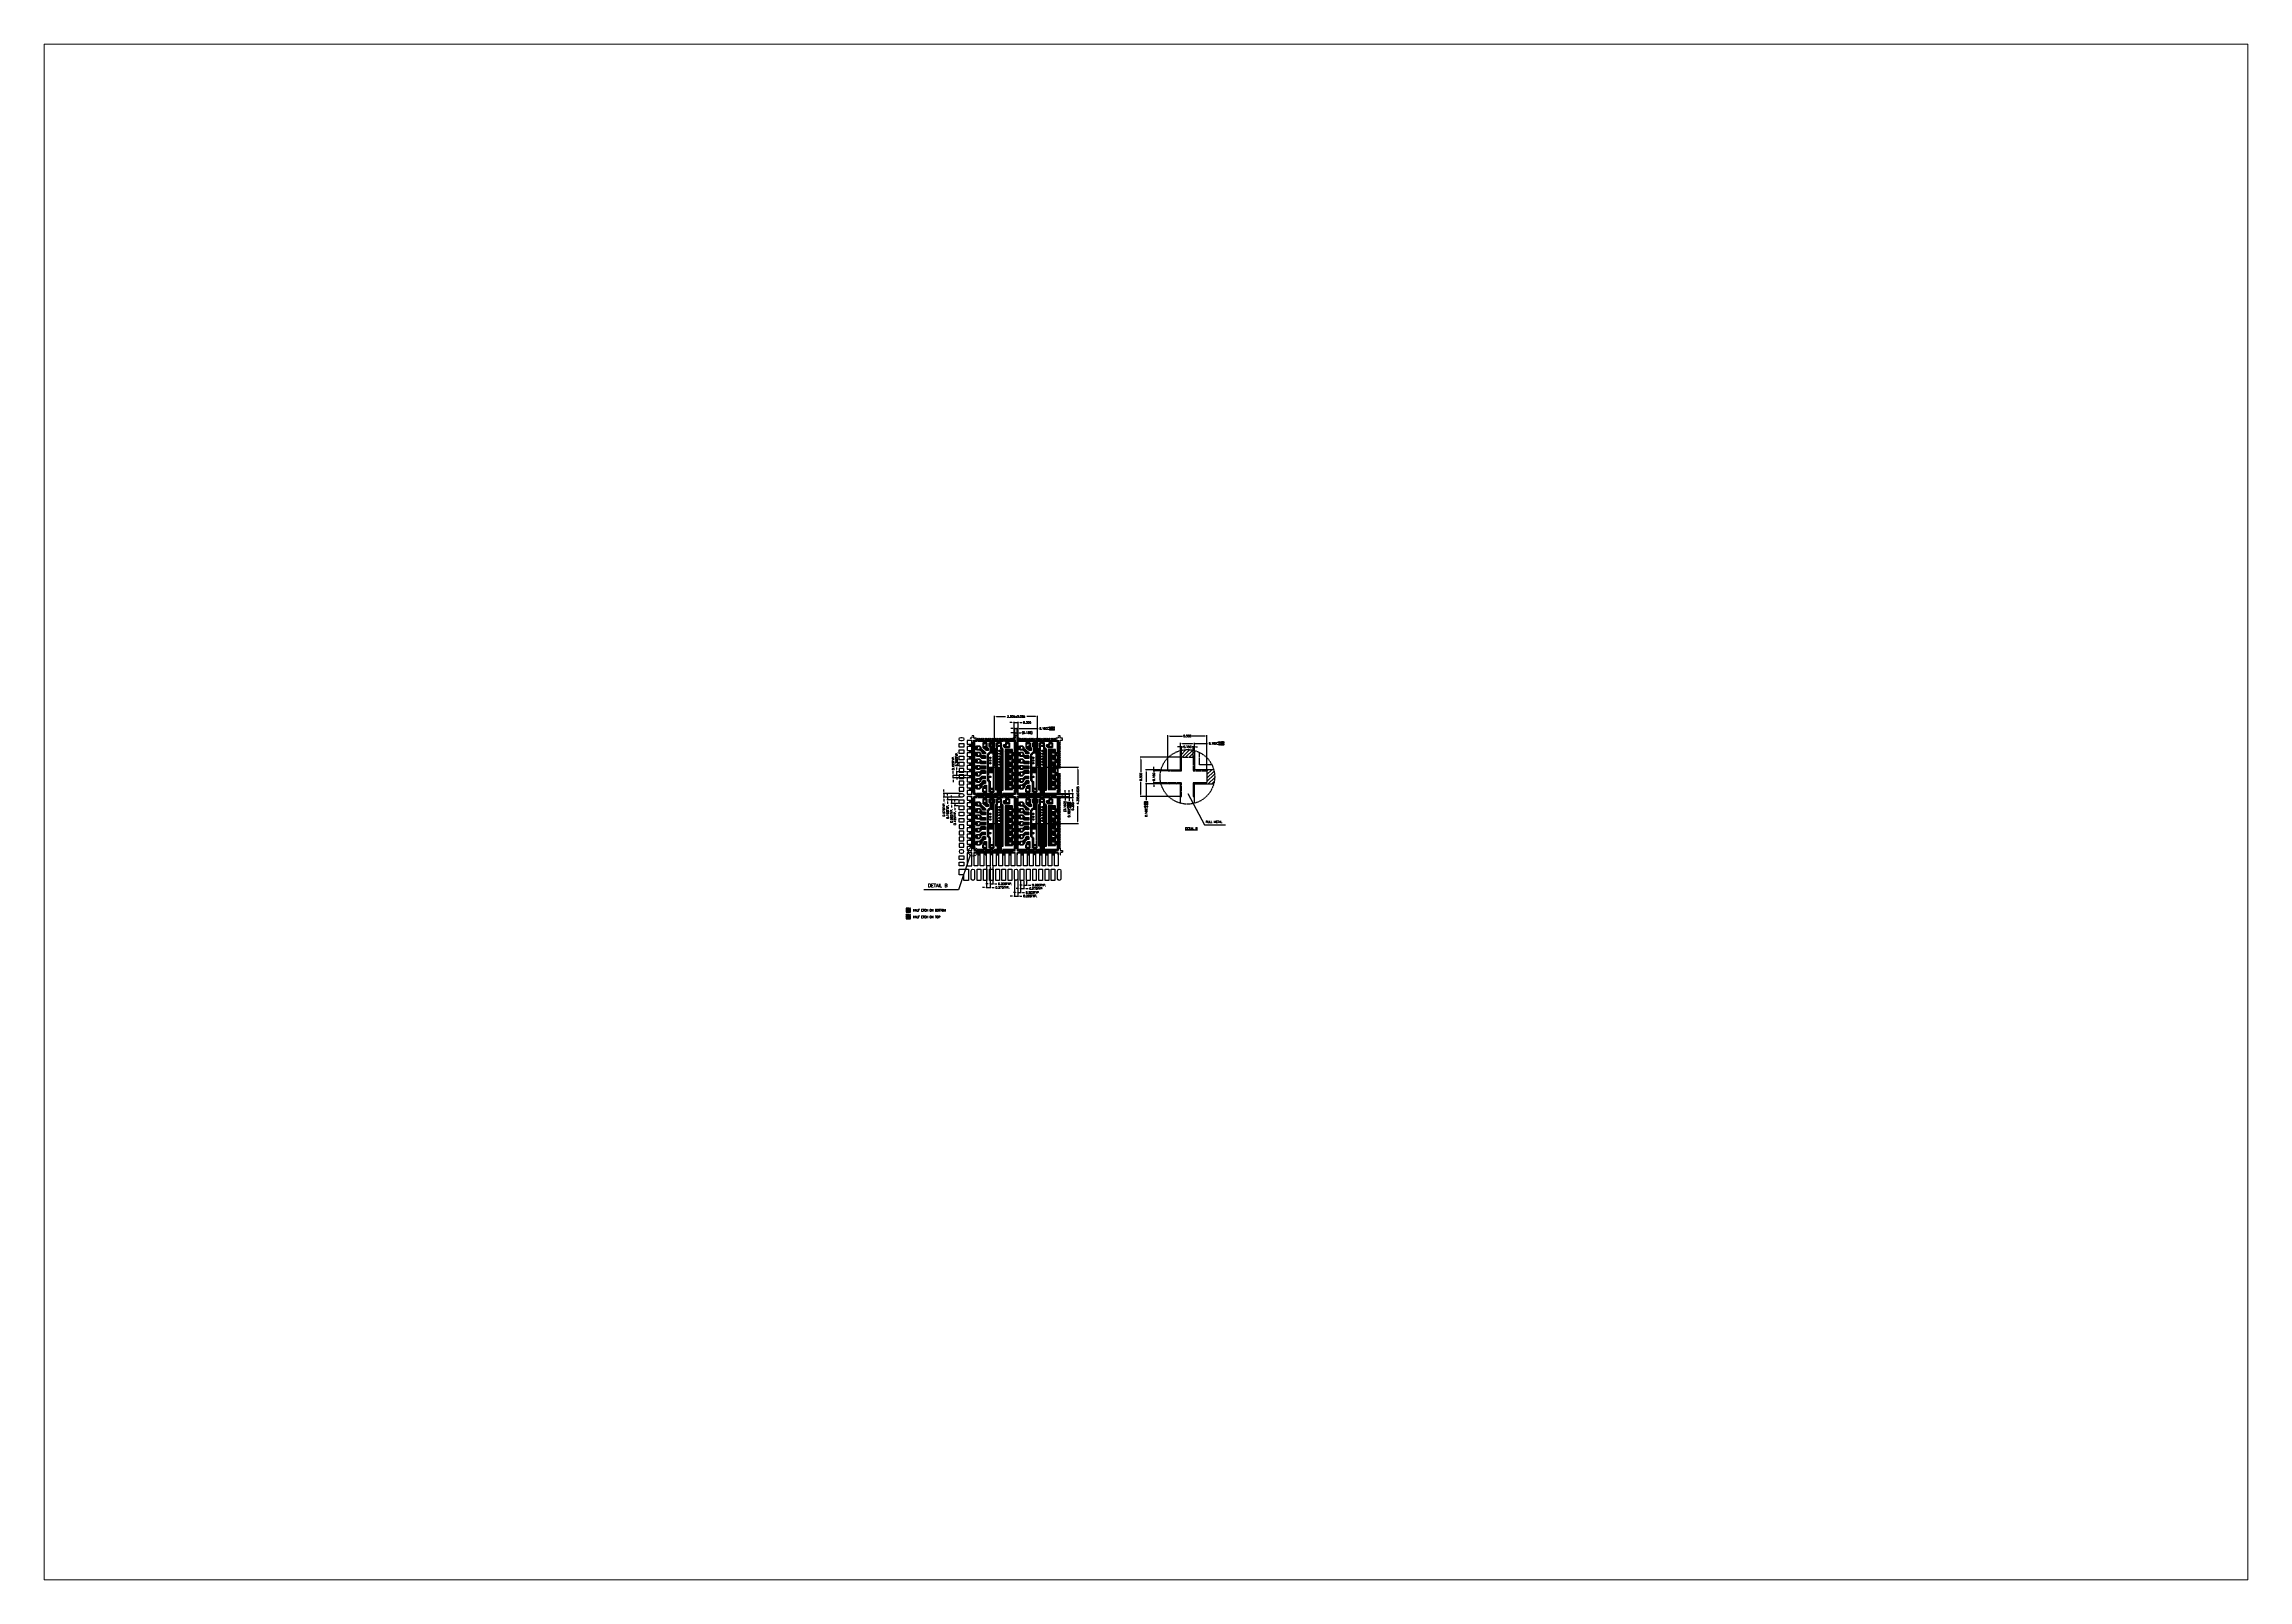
# Paper-space layout '布局3' of a CAD drawing. Header units: millimetres. Extents: x 29 to 258, y 20 to 180.
# The model-space entities are those that its viewports show. They can reach past a viewport. Long polylines and large blocks are cut down to what shows.
import ezdxf
from ezdxf.enums import TextEntityAlignment as Align

# ---------------------------------------------------------------- set-up
doc = ezdxf.new("R2010")
doc.units = ezdxf.units.MM
doc.header["$LTSCALE"] = 0.5
doc.header["$PDMODE"] = 98
for name, pattern in [('CENTER', [50.8, 31.75, -6.35, 6.35, -6.35]), ('HIDDEN', [0.375, 0.25, -0.125]), ('PHANTOM', [2.5, 1.25, -0.25, 0.25, -0.25, 0.25, -0.25])]:
    doc.linetypes.add(name, pattern=pattern)
for name, color, linetype in [('1', 7, 'HIDDEN'), ('1D', 4, 'Continuous'), ('BTM', 7, 'HIDDEN'), ('CEN', 2, 'CENTER'), ('DIM', 3, 'Continuous'), ('HEB', 4, 'Continuous'), ('HET', 6, 'Continuous'), ('PKG', 1, 'PHANTOM')]:
    doc.layers.add(name, color=color, linetype=linetype)
doc.layers.add('AM_VIEWS', color=1, linetype='Continuous', lineweight=25, plot=False)
doc.styles.add('SIMPLEX', font='simplex.shx', dxfattribs={"bigfont": 'AllInOneBig.shx'})
doc.dimstyles.new('Standard2', dxfattribs={"dimtxt": 0.08, "dimasz": 0.08, "dimexe": 0.01, "dimexo": 0.01, "dimgap": 0.015, "dimtad": 1, "dimdec": 3, "dimlfac": 16, "dimrnd": 0.0005, "dimzin": 1, "dimtxsty": 'SIMPLEX', "dimcen": 0.01, "dimclrd": 256, "dimclre": 256, "dimclrt": 256, "dimazin": 3, "dimtp": 0.03, "dimtm": 0.05, "dimtfac": 0.8, "dimtdec": 3, "dimtmove": 0, "dimatfit": 3, "dimfxl": 0.05, "dimtzin": 4, "dimlwd": -1, "dimlwe": -1})
doc.dimstyles.new('Standard3', dxfattribs={"dimtxt": 0.08, "dimasz": 0.08, "dimexe": 0.027, "dimexo": 0.027, "dimgap": 0.027, "dimtad": 1, "dimdec": 3, "dimlfac": 2, "dimrnd": 0.0005, "dimzin": 1, "dimtxsty": 'SIMPLEX', "dimcen": 0.1905, "dimclrd": 256, "dimclre": 256, "dimclrt": 256, "dimazin": 3, "dimtp": 0.03, "dimtm": 0.03, "dimtfac": 0.8, "dimtdec": 3, "dimtmove": 0, "dimatfit": 3, "dimfxl": 0.05, "dimlwd": -1, "dimlwe": -1})

# ---------------------------------------------------------------- blocks, each defined once
blk = doc.blocks.new('*D275')
at = {"ltscale": 0.1, "transparency": 16777216}
for p, q in [((504.592, 77.797), (504.592, 79.092)), ((504.672, 79.065), (505.155, 79.065)), ((506.012, 79.065), (505.529, 79.065)), ((506.092, 77.752), (506.092, 79.092))]:
    blk.add_line(p, q, dxfattribs=at)
for points in [[(504.672, 79.079), (504.672, 79.052), (504.592, 79.065)], [(506.012, 79.079), (506.012, 79.052), (506.092, 79.065)]]:
    blk.add_solid(points, dxfattribs=at)
at = {"layer": 'Defpoints', "color": 0, "ltscale": 0.1, "transparency": 16777216}
for p in [(506.092, 79.065), (504.592, 77.77), (506.092, 77.725)]:
    blk.add_point(p, dxfattribs=at)
at = {"ltscale": 0.1, "transparency": 16777216, "insert": (505.342, 79.065), "char_height": 0.08, "attachment_point": 5, "style": 'SIMPLEX'}
blk.add_mtext('\\A1;0.500', dxfattribs=at)
blk = doc.blocks.new('*D276')
at = {"ltscale": 0.1, "transparency": 16777216}
for p, q in [((505.072, 78.538), (505.072, 78.81)), ((505.152, 78.783), (505.532, 78.783)), ((505.612, 78.538), (505.612, 78.81)), ((505.612, 78.783), (506.118, 78.783))]:
    blk.add_line(p, q, dxfattribs=at)
for points in [[(505.152, 78.796), (505.152, 78.769), (505.072, 78.783)], [(505.532, 78.796), (505.532, 78.769), (505.612, 78.783)]]:
    blk.add_solid(points, dxfattribs=at)
at = {"layer": 'Defpoints', "color": 0, "ltscale": 0.1, "transparency": 16777216}
for p in [(505.612, 78.783), (505.072, 78.511), (505.612, 78.511)]:
    blk.add_point(p, dxfattribs=at)
at = {"ltscale": 0.1, "transparency": 16777216, "insert": (506.457, 78.783), "char_height": 0.08, "attachment_point": 5, "style": 'SIMPLEX'}
blk.add_mtext('\\A1;0.180{}{\\H0.71x;\\C3;\\S+0.030^ -0.050;}', dxfattribs=at)
blk = doc.blocks.new('*D277')
at = {"ltscale": 0.1, "transparency": 16777216}
for p, q in [((505.037, 78.655), (504.957, 78.655)), ((505.117, 78.277), (505.117, 78.682)), ((505.117, 78.655), (505.163, 78.655)), ((505.567, 78.655), (505.522, 78.655)), ((505.567, 78.277), (505.567, 78.682)), ((505.647, 78.655), (505.727, 78.655))]:
    blk.add_line(p, q, dxfattribs=at)
for points in [[(505.037, 78.669), (505.037, 78.642), (505.117, 78.655)], [(505.647, 78.669), (505.647, 78.642), (505.567, 78.655)]]:
    blk.add_solid(points, dxfattribs=at)
at = {"layer": 'Defpoints', "color": 0, "ltscale": 0.1, "transparency": 16777216}
for p in [(505.567, 78.655), (505.117, 78.25), (505.567, 78.25)]:
    blk.add_point(p, dxfattribs=at)
at = {"ltscale": 0.1, "transparency": 16777216, "insert": (505.342, 78.655), "char_height": 0.08, "attachment_point": 5, "style": 'SIMPLEX'}
blk.add_mtext('\\A1;0.150', dxfattribs=at)
blk = doc.blocks.new('*D278')
at = {"ltscale": 0.1, "transparency": 16777216}
for p, q in [((505.09, 78.25), (503.527, 78.25)), ((503.554, 78.17), (503.554, 77.687)), ((503.554, 76.83), (503.554, 77.313)), ((505.045, 76.75), (503.527, 76.75))]:
    blk.add_line(p, q, dxfattribs=at)
for points in [[(503.541, 78.17), (503.568, 78.17), (503.554, 78.25)], [(503.541, 76.83), (503.568, 76.83), (503.554, 76.75)]]:
    blk.add_solid(points, dxfattribs=at)
at = {"layer": 'Defpoints', "color": 0, "ltscale": 0.1, "transparency": 16777216}
for p in [(505.117, 78.25), (503.554, 76.75), (505.072, 76.75)]:
    blk.add_point(p, dxfattribs=at)
at = {"ltscale": 0.1, "transparency": 16777216, "insert": (503.554, 77.5), "char_height": 0.08, "attachment_point": 5, "rotation": 90, "style": 'SIMPLEX'}
blk.add_mtext('\\A1;0.500', dxfattribs=at)
blk = doc.blocks.new('*D279')
at = {"ltscale": 0.1, "transparency": 16777216}
for p, q in [((504.305, 77.77), (503.731, 77.77)), ((504.305, 77.23), (503.731, 77.23)), ((503.758, 77.69), (503.758, 77.31)), ((503.758, 77.23), (503.758, 76.605))]:
    blk.add_line(p, q, dxfattribs=at)
for points in [[(503.745, 77.69), (503.772, 77.69), (503.758, 77.77)], [(503.745, 77.31), (503.772, 77.31), (503.758, 77.23)]]:
    blk.add_solid(points, dxfattribs=at)
at = {"layer": 'Defpoints', "color": 0, "ltscale": 0.1, "transparency": 16777216}
for p in [(504.332, 77.77), (503.758, 77.23), (504.332, 77.23)]:
    blk.add_point(p, dxfattribs=at)
at = {"ltscale": 0.1, "transparency": 16777216, "insert": (503.758, 76.265), "char_height": 0.08, "attachment_point": 5, "rotation": 90, "style": 'SIMPLEX'}
blk.add_mtext('\\A1;0.180{}{\\H0.71x;\\C3;\\S+0.030^ -0.050;}', dxfattribs=at)
blk = doc.blocks.new('*D280')
at = {"ltscale": 0.1, "transparency": 16777216}
for p, q in [((504.565, 77.725), (504.03, 77.725)), ((504.057, 77.805), (504.057, 77.885)), ((504.057, 77.725), (504.057, 77.68)), ((504.565, 77.275), (504.03, 77.275)), ((504.057, 77.275), (504.057, 77.321)), ((504.057, 77.195), (504.057, 77.115))]:
    blk.add_line(p, q, dxfattribs=at)
for points in [[(504.044, 77.805), (504.07, 77.805), (504.057, 77.725)], [(504.044, 77.195), (504.07, 77.195), (504.057, 77.275)]]:
    blk.add_solid(points, dxfattribs=at)
at = {"layer": 'Defpoints', "color": 0, "ltscale": 0.1, "transparency": 16777216}
for p in [(504.592, 77.725), (504.057, 77.275), (504.592, 77.275)]:
    blk.add_point(p, dxfattribs=at)
at = {"ltscale": 0.1, "transparency": 16777216, "insert": (504.057, 77.5), "char_height": 0.08, "attachment_point": 5, "rotation": 90, "style": 'SIMPLEX'}
blk.add_mtext('\\A1;0.150', dxfattribs=at)
blk = doc.blocks.new('*D281')
at = {"layer": 'Defpoints', "color": 0, "ltscale": 0.1, "transparency": 16777216}
for p in [(499.602, 79.81), (497.95, 77.891), (499.602, 77.891)]:
    blk.add_point(p, dxfattribs=at)
at = {"layer": 'DIM', "ltscale": 0.1, "transparency": 16777216}
for p, q in [((497.95, 77.918), (497.95, 79.837)), ((498.03, 79.81), (498.368, 79.81)), ((499.522, 79.81), (499.184, 79.81)), ((499.602, 77.918), (499.602, 79.837))]:
    blk.add_line(p, q, dxfattribs=at)
for points in [[(498.03, 79.824), (498.03, 79.797), (497.95, 79.81)], [(499.522, 79.824), (499.522, 79.797), (499.602, 79.81)]]:
    blk.add_solid(points, dxfattribs=at)
at = {"layer": 'DIM', "ltscale": 0.1, "transparency": 16777216, "insert": (498.776, 79.81), "char_height": 0.08, "attachment_point": 5, "style": 'SIMPLEX'}
blk.add_mtext('\\A1;3.305%%P0.025', dxfattribs=at)
blk = doc.blocks.new('*D282')
at = {"layer": 'Defpoints', "color": 0, "ltscale": 0.1, "transparency": 16777216}
for p in [(498.852, 79.586), (498.7, 78.866), (498.852, 78.866)]:
    blk.add_point(p, dxfattribs=at)
at = {"layer": 'DIM', "ltscale": 0.1, "transparency": 16777216}
for p, q in [((498.62, 79.586), (498.54, 79.586)), ((498.7, 78.893), (498.7, 79.613)), ((498.7, 79.586), (498.852, 79.586)), ((498.852, 78.893), (498.852, 79.613)), ((498.932, 79.586), (499.012, 79.586))]:
    blk.add_line(p, q, dxfattribs=at)
for points in [[(498.62, 79.599), (498.62, 79.572), (498.7, 79.586)], [(498.932, 79.599), (498.932, 79.572), (498.852, 79.586)]]:
    blk.add_solid(points, dxfattribs=at)
at = {"layer": 'DIM', "ltscale": 0.1, "transparency": 16777216, "insert": (499.199, 79.586), "char_height": 0.08, "attachment_point": 5, "style": 'SIMPLEX'}
blk.add_mtext('\\A1;0.305', dxfattribs=at)
blk = doc.blocks.new('*D283')
at = {"layer": 'Defpoints', "color": 0, "ltscale": 0.1, "transparency": 16777216}
for p in [(498.731, 78.897), (498.821, 79.354), (498.821, 78.897)]:
    blk.add_point(p, dxfattribs=at)
at = {"layer": 'DIM', "ltscale": 0.1, "transparency": 16777216}
for p, q in [((498.731, 78.924), (498.731, 79.381)), ((498.821, 78.924), (498.821, 79.381)), ((498.651, 79.354), (498.571, 79.354)), ((498.731, 79.354), (498.821, 79.354)), ((498.901, 79.354), (499.626, 79.354))]:
    blk.add_line(p, q, dxfattribs=at)
for points in [[(498.651, 79.367), (498.651, 79.34), (498.731, 79.354)], [(498.901, 79.367), (498.901, 79.34), (498.821, 79.354)]]:
    blk.add_solid(points, dxfattribs=at)
at = {"layer": 'DIM', "ltscale": 0.1, "transparency": 16777216, "insert": (499.966, 79.354), "char_height": 0.08, "attachment_point": 5, "style": 'SIMPLEX'}
blk.add_mtext('\\A1;0.180{}{\\H0.71x;\\C3;\\S+0.030^ -0.050;}', dxfattribs=at)
blk = doc.blocks.new('*D284')
at = {"layer": 'Defpoints', "color": 0, "ltscale": 0.1, "transparency": 16777216}
for p in [(498.814, 79.182), (498.739, 78.43), (498.814, 78.43)]:
    blk.add_point(p, dxfattribs=at)
at = {"layer": 'DIM', "ltscale": 0.1, "transparency": 16777216}
for p, q in [((498.659, 79.182), (498.579, 79.182)), ((498.739, 78.457), (498.739, 79.209)), ((498.739, 79.182), (498.814, 79.182)), ((498.814, 78.457), (498.814, 79.209)), ((498.894, 79.182), (498.974, 79.182))]:
    blk.add_line(p, q, dxfattribs=at)
for points in [[(498.659, 79.195), (498.659, 79.169), (498.739, 79.182)], [(498.894, 79.195), (498.894, 79.169), (498.814, 79.182)]]:
    blk.add_solid(points, dxfattribs=at)
at = {"layer": 'DIM', "ltscale": 0.1, "transparency": 16777216, "insert": (499.204, 79.182), "char_height": 0.08, "attachment_point": 5, "style": 'SIMPLEX'}
blk.add_mtext('\\A1;(0.150)', dxfattribs=at)
blk = doc.blocks.new('*D285')
at = {"layer": 'Defpoints', "color": 0, "ltscale": 0.1, "transparency": 16777216}
for p in [(499.627, 77.866), (499.627, 75.714), (501.139, 75.714)]:
    blk.add_point(p, dxfattribs=at)
at = {"layer": 'DIM', "ltscale": 0.1, "transparency": 16777216}
for p, q in [((499.654, 77.866), (501.166, 77.866)), ((501.139, 77.786), (501.139, 77.198)), ((501.139, 75.794), (501.139, 76.382)), ((499.654, 75.714), (501.166, 75.714))]:
    blk.add_line(p, q, dxfattribs=at)
for points in [[(501.126, 77.786), (501.153, 77.786), (501.139, 77.866)], [(501.126, 75.794), (501.153, 75.794), (501.139, 75.714)]]:
    blk.add_solid(points, dxfattribs=at)
at = {"layer": 'DIM', "ltscale": 0.1, "transparency": 16777216, "insert": (501.139, 76.79), "char_height": 0.08, "attachment_point": 5, "rotation": 90, "style": 'SIMPLEX'}
blk.add_mtext('\\A1;4.305%%P0.025', dxfattribs=at)
blk = doc.blocks.new('*D286')
at = {"layer": 'Defpoints', "color": 0, "ltscale": 0.1, "transparency": 16777216}
for p in [(500.352, 76.866), (500.352, 76.714), (500.944, 76.714)]:
    blk.add_point(p, dxfattribs=at)
at = {"layer": 'DIM', "ltscale": 0.1, "transparency": 16777216}
for p, q in [((500.379, 76.866), (500.971, 76.866)), ((500.944, 76.946), (500.944, 77.026)), ((500.944, 76.866), (500.944, 76.714)), ((500.379, 76.714), (500.971, 76.714)), ((500.944, 76.634), (500.944, 76.554))]:
    blk.add_line(p, q, dxfattribs=at)
for points in [[(500.931, 76.946), (500.958, 76.946), (500.944, 76.866)], [(500.931, 76.634), (500.958, 76.634), (500.944, 76.714)]]:
    blk.add_solid(points, dxfattribs=at)
at = {"layer": 'DIM', "ltscale": 0.1, "transparency": 16777216, "insert": (500.944, 76.367), "char_height": 0.08, "attachment_point": 5, "rotation": 90, "style": 'SIMPLEX'}
blk.add_mtext('\\A1;0.305', dxfattribs=at)
blk = doc.blocks.new('*D287')
at = {"layer": 'Defpoints', "color": 0, "ltscale": 0.1, "transparency": 16777216}
for p in [(500.384, 76.835), (500.384, 76.745), (500.806, 76.745)]:
    blk.add_point(p, dxfattribs=at)
at = {"layer": 'DIM', "ltscale": 0.1, "transparency": 16777216}
for p, q in [((500.806, 76.915), (500.806, 76.995)), ((500.411, 76.835), (500.833, 76.835)), ((500.411, 76.745), (500.833, 76.745)), ((500.806, 76.835), (500.806, 76.745)), ((500.806, 76.665), (500.806, 76.585))]:
    blk.add_line(p, q, dxfattribs=at)
for points in [[(500.792, 76.915), (500.819, 76.915), (500.806, 76.835)], [(500.792, 76.665), (500.819, 76.665), (500.806, 76.745)]]:
    blk.add_solid(points, dxfattribs=at)
at = {"layer": 'DIM', "ltscale": 0.1, "transparency": 16777216, "insert": (500.806, 76.245), "char_height": 0.08, "attachment_point": 5, "rotation": 90, "style": 'SIMPLEX'}
blk.add_mtext('\\A1;0.180{}{\\H0.71x;\\C3;\\S+0.030^ -0.050;}', dxfattribs=at)
blk = doc.blocks.new('*D288')
at = {"layer": 'Defpoints', "color": 0, "ltscale": 0.1, "transparency": 16777216}
for p in [(499.888, 76.827), (500.167, 76.752), (500.661, 76.752)]:
    blk.add_point(p, dxfattribs=at)
at = {"layer": 'DIM', "ltscale": 0.1, "transparency": 16777216}
for p, q in [((500.661, 76.907), (500.661, 76.987)), ((499.915, 76.827), (500.688, 76.827)), ((500.194, 76.752), (500.688, 76.752)), ((500.661, 76.827), (500.661, 76.752)), ((500.661, 76.672), (500.661, 76.592))]:
    blk.add_line(p, q, dxfattribs=at)
for points in [[(500.648, 76.907), (500.675, 76.907), (500.661, 76.827)], [(500.648, 76.672), (500.675, 76.672), (500.661, 76.752)]]:
    blk.add_solid(points, dxfattribs=at)
at = {"layer": 'DIM', "ltscale": 0.1, "transparency": 16777216, "insert": (500.661, 76.362), "char_height": 0.08, "attachment_point": 5, "rotation": 90, "style": 'SIMPLEX'}
blk.add_mtext('\\A1;(0.150)', dxfattribs=at)
blk = doc.blocks.new('*D289')
at = {"layer": 'Defpoints', "color": 0, "ltscale": 0.1, "transparency": 16777216}
for p in [(497.644, 74.09), (497.781, 74.09), (497.781, 73.26)]:
    blk.add_point(p, dxfattribs=at)
at = {"layer": 'DIM', "ltscale": 0.1, "transparency": 16777216}
for p, q in [((497.644, 74.063), (497.644, 73.233)), ((497.781, 74.063), (497.781, 73.233)), ((497.564, 73.26), (497.484, 73.26)), ((497.644, 73.26), (497.781, 73.26)), ((497.861, 73.26), (497.941, 73.26))]:
    blk.add_line(p, q, dxfattribs=at)
for points in [[(497.564, 73.274), (497.564, 73.247), (497.644, 73.26)], [(497.861, 73.274), (497.861, 73.247), (497.781, 73.26)]]:
    blk.add_solid(points, dxfattribs=at)
at = {"layer": 'DIM', "ltscale": 0.1, "transparency": 16777216, "insert": (498.256, 73.26), "char_height": 0.08, "attachment_point": 5, "style": 'SIMPLEX'}
blk.add_mtext('\\A1;0.275TYP.', dxfattribs=at)
blk = doc.blocks.new('*D290')
at = {"layer": 'Defpoints', "color": 0, "ltscale": 0.1, "transparency": 16777216}
for p in [(497.781, 74.09), (497.881, 74.09), (497.881, 73.399)]:
    blk.add_point(p, dxfattribs=at)
at = {"layer": 'DIM', "ltscale": 0.1, "transparency": 16777216}
for p, q in [((497.781, 74.063), (497.781, 73.372)), ((497.881, 74.063), (497.881, 73.372)), ((497.701, 73.399), (497.621, 73.399)), ((497.781, 73.399), (497.881, 73.399)), ((497.961, 73.399), (498.041, 73.399))]:
    blk.add_line(p, q, dxfattribs=at)
for points in [[(497.701, 73.412), (497.701, 73.385), (497.781, 73.399)], [(497.961, 73.412), (497.961, 73.385), (497.881, 73.399)]]:
    blk.add_solid(points, dxfattribs=at)
at = {"layer": 'DIM', "ltscale": 0.1, "transparency": 16777216, "insert": (498.356, 73.399), "char_height": 0.08, "attachment_point": 5, "style": 'SIMPLEX'}
blk.add_mtext('\\A1;0.200TYP.', dxfattribs=at)
blk = doc.blocks.new('*D291')
at = {"layer": 'Defpoints', "color": 0, "ltscale": 0.1, "transparency": 16777216}
for p in [(498.712, 73.595), (498.84, 73.595), (498.84, 72.932)]:
    blk.add_point(p, dxfattribs=at)
at = {"layer": 'DIM', "ltscale": 0.1, "transparency": 16777216}
for p, q in [((498.712, 73.568), (498.712, 72.905)), ((498.84, 73.568), (498.84, 72.905)), ((498.632, 72.932), (498.552, 72.932)), ((498.712, 72.932), (498.84, 72.932)), ((498.92, 72.932), (499, 72.932))]:
    blk.add_line(p, q, dxfattribs=at)
for points in [[(498.632, 72.946), (498.632, 72.919), (498.712, 72.932)], [(498.92, 72.946), (498.92, 72.919), (498.84, 72.932)]]:
    blk.add_solid(points, dxfattribs=at)
at = {"layer": 'DIM', "ltscale": 0.1, "transparency": 16777216, "insert": (499.315, 72.932), "char_height": 0.08, "attachment_point": 5, "style": 'SIMPLEX'}
blk.add_mtext('\\A1;0.255TYP.', dxfattribs=at)
blk = doc.blocks.new('*D292')
at = {"layer": 'Defpoints', "color": 0, "ltscale": 0.1, "transparency": 16777216}
for p in [(498.84, 73.595), (498.94, 73.529), (498.94, 73.066)]:
    blk.add_point(p, dxfattribs=at)
at = {"layer": 'DIM', "ltscale": 0.1, "transparency": 16777216}
for p, q in [((498.84, 73.568), (498.84, 73.039)), ((498.94, 73.502), (498.94, 73.039)), ((498.76, 73.066), (498.68, 73.066)), ((498.84, 73.066), (498.94, 73.066)), ((499.02, 73.066), (499.1, 73.066))]:
    blk.add_line(p, q, dxfattribs=at)
for points in [[(498.76, 73.079), (498.76, 73.053), (498.84, 73.066)], [(499.02, 73.079), (499.02, 73.053), (498.94, 73.066)]]:
    blk.add_solid(points, dxfattribs=at)
at = {"layer": 'DIM', "ltscale": 0.1, "transparency": 16777216, "insert": (499.415, 73.066), "char_height": 0.08, "attachment_point": 5, "style": 'SIMPLEX'}
blk.add_mtext('\\A1;0.200TYP.', dxfattribs=at)
blk = doc.blocks.new('*D293')
at = {"layer": 'Defpoints', "color": 0, "ltscale": 0.1, "transparency": 16777216}
for p in [(498.94, 73.529), (499.077, 73.529), (499.077, 73.219)]:
    blk.add_point(p, dxfattribs=at)
at = {"layer": 'DIM', "ltscale": 0.1, "transparency": 16777216}
for p, q in [((498.94, 73.502), (498.94, 73.192)), ((499.077, 73.502), (499.077, 73.192)), ((498.86, 73.219), (498.78, 73.219)), ((498.94, 73.219), (499.077, 73.219)), ((499.157, 73.219), (499.237, 73.219))]:
    blk.add_line(p, q, dxfattribs=at)
for points in [[(498.86, 73.232), (498.86, 73.206), (498.94, 73.219)], [(499.157, 73.232), (499.157, 73.206), (499.077, 73.219)]]:
    blk.add_solid(points, dxfattribs=at)
at = {"layer": 'DIM', "ltscale": 0.1, "transparency": 16777216, "insert": (499.552, 73.219), "char_height": 0.08, "attachment_point": 5, "style": 'SIMPLEX'}
blk.add_mtext('\\A1;0.275TYP.', dxfattribs=at)
blk = doc.blocks.new('*D294')
at = {"layer": 'Defpoints', "color": 0, "ltscale": 0.1, "transparency": 16777216}
for p in [(499.077, 73.529), (499.177, 73.529), (499.177, 73.353)]:
    blk.add_point(p, dxfattribs=at)
at = {"layer": 'DIM', "ltscale": 0.1, "transparency": 16777216}
for p, q in [((499.077, 73.502), (499.077, 73.326)), ((499.177, 73.502), (499.177, 73.326)), ((498.997, 73.353), (498.917, 73.353)), ((499.077, 73.353), (499.177, 73.353)), ((499.257, 73.353), (499.337, 73.353))]:
    blk.add_line(p, q, dxfattribs=at)
for points in [[(498.997, 73.366), (498.997, 73.34), (499.077, 73.353)], [(499.257, 73.366), (499.257, 73.34), (499.177, 73.353)]]:
    blk.add_solid(points, dxfattribs=at)
at = {"layer": 'DIM', "ltscale": 0.1, "transparency": 16777216, "insert": (499.652, 73.353), "char_height": 0.08, "attachment_point": 5, "style": 'SIMPLEX'}
blk.add_mtext('\\A1;0.200TYP.', dxfattribs=at)
blk = doc.blocks.new('*D295')
at = {"layer": 'Defpoints', "color": 0, "ltscale": 0.1, "transparency": 16777216}
for p in [(496.662, 76.857), (496.012, 76.722), (496.662, 76.722)]:
    blk.add_point(p, dxfattribs=at)
at = {"layer": 'DIM', "ltscale": 0.1, "transparency": 16777216}
for p, q in [((496.635, 76.857), (495.985, 76.857)), ((496.012, 76.937), (496.012, 77.017)), ((496.012, 76.857), (496.012, 76.722)), ((496.635, 76.722), (495.985, 76.722)), ((496.012, 76.642), (496.012, 76.562))]:
    blk.add_line(p, q, dxfattribs=at)
for points in [[(495.999, 76.937), (496.026, 76.937), (496.012, 76.857)], [(495.999, 76.642), (496.026, 76.642), (496.012, 76.722)]]:
    blk.add_solid(points, dxfattribs=at)
at = {"layer": 'DIM', "ltscale": 0.1, "transparency": 16777216, "insert": (496.012, 76.248), "char_height": 0.08, "attachment_point": 5, "rotation": 90, "style": 'SIMPLEX'}
blk.add_mtext('\\A1;0.270TYP.', dxfattribs=at)
blk = doc.blocks.new('*D296')
at = {"layer": 'Defpoints', "color": 0, "ltscale": 0.1, "transparency": 16777216}
for p in [(496.155, 76.625), (496.595, 76.625), (496.662, 76.722)]:
    blk.add_point(p, dxfattribs=at)
at = {"layer": 'DIM', "ltscale": 0.1, "transparency": 16777216}
for p, q in [((496.155, 76.802), (496.155, 76.882)), ((496.635, 76.722), (496.128, 76.722)), ((496.568, 76.625), (496.128, 76.625)), ((496.155, 76.722), (496.155, 76.625)), ((496.155, 76.545), (496.155, 76.465))]:
    blk.add_line(p, q, dxfattribs=at)
for points in [[(496.142, 76.802), (496.169, 76.802), (496.155, 76.722)], [(496.142, 76.545), (496.169, 76.545), (496.155, 76.625)]]:
    blk.add_solid(points, dxfattribs=at)
at = {"layer": 'DIM', "ltscale": 0.1, "transparency": 16777216, "insert": (496.155, 76.158), "char_height": 0.08, "attachment_point": 5, "rotation": 90, "style": 'SIMPLEX'}
blk.add_mtext('\\A1;0.195TYP.', dxfattribs=at)
blk = doc.blocks.new('*D297')
at = {"layer": 'Defpoints', "color": 0, "ltscale": 0.1, "transparency": 16777216}
for p in [(496.303, 76.482), (496.595, 76.625), (496.595, 76.482)]:
    blk.add_point(p, dxfattribs=at)
at = {"layer": 'DIM', "ltscale": 0.1, "transparency": 16777216}
for p, q in [((496.568, 76.625), (496.276, 76.625)), ((496.568, 76.482), (496.276, 76.482)), ((496.303, 76.705), (496.303, 76.785)), ((496.303, 76.625), (496.303, 76.482)), ((496.303, 76.402), (496.303, 76.322))]:
    blk.add_line(p, q, dxfattribs=at)
for points in [[(496.29, 76.705), (496.316, 76.705), (496.303, 76.625)], [(496.29, 76.402), (496.316, 76.402), (496.303, 76.482)]]:
    blk.add_solid(points, dxfattribs=at)
at = {"layer": 'DIM', "ltscale": 0.1, "transparency": 16777216, "insert": (496.303, 76.008), "char_height": 0.08, "attachment_point": 5, "rotation": 90, "style": 'SIMPLEX'}
blk.add_mtext('\\A1;0.285TYP.', dxfattribs=at)
blk = doc.blocks.new('*D298')
at = {"layer": 'Defpoints', "color": 0, "ltscale": 0.1, "transparency": 16777216}
for p in [(496.429, 76.385), (496.595, 76.482), (496.595, 76.385)]:
    blk.add_point(p, dxfattribs=at)
at = {"layer": 'DIM', "ltscale": 0.1, "transparency": 16777216}
for p, q in [((496.568, 76.482), (496.402, 76.482)), ((496.568, 76.385), (496.402, 76.385)), ((496.429, 76.562), (496.429, 76.642)), ((496.429, 76.482), (496.429, 76.385)), ((496.429, 76.305), (496.429, 76.225))]:
    blk.add_line(p, q, dxfattribs=at)
for points in [[(496.416, 76.562), (496.443, 76.562), (496.429, 76.482)], [(496.416, 76.305), (496.443, 76.305), (496.429, 76.385)]]:
    blk.add_solid(points, dxfattribs=at)
at = {"layer": 'DIM', "ltscale": 0.1, "transparency": 16777216, "insert": (496.429, 75.918), "char_height": 0.08, "attachment_point": 5, "rotation": 90, "style": 'SIMPLEX'}
blk.add_mtext('\\A1;0.195TYP.', dxfattribs=at)
blk = doc.blocks.new('*D299')
at = {"layer": 'Defpoints', "color": 0, "ltscale": 0.1, "transparency": 16777216}
for p in [(496.364, 77.555), (496.901, 77.555), (496.901, 77.457)]:
    blk.add_point(p, dxfattribs=at)
at = {"layer": 'DIM', "ltscale": 0.1, "transparency": 16777216}
for p, q in [((496.364, 77.635), (496.364, 77.715)), ((496.874, 77.555), (496.337, 77.555)), ((496.874, 77.457), (496.337, 77.457)), ((496.364, 77.457), (496.364, 77.555)), ((496.364, 77.377), (496.364, 77.297))]:
    blk.add_line(p, q, dxfattribs=at)
for points in [[(496.35, 77.635), (496.377, 77.635), (496.364, 77.555)], [(496.35, 77.377), (496.377, 77.377), (496.364, 77.457)]]:
    blk.add_solid(points, dxfattribs=at)
at = {"layer": 'DIM', "ltscale": 0.1, "transparency": 16777216, "insert": (496.364, 78.022), "char_height": 0.08, "attachment_point": 5, "rotation": 90, "style": 'SIMPLEX'}
blk.add_mtext('\\A1;0.195TYP.', dxfattribs=at)
blk = doc.blocks.new('*D300')
at = {"layer": 'Defpoints', "color": 0, "ltscale": 0.1, "transparency": 16777216}
for p in [(496.502, 77.697), (496.901, 77.697), (496.901, 77.555)]:
    blk.add_point(p, dxfattribs=at)
at = {"layer": 'DIM', "ltscale": 0.1, "transparency": 16777216}
for p, q in [((496.874, 77.697), (496.475, 77.697)), ((496.502, 77.777), (496.502, 77.857)), ((496.502, 77.555), (496.502, 77.697)), ((496.874, 77.555), (496.475, 77.555)), ((496.502, 77.475), (496.502, 77.395))]:
    blk.add_line(p, q, dxfattribs=at)
for points in [[(496.488, 77.777), (496.515, 77.777), (496.502, 77.697)], [(496.488, 77.475), (496.515, 77.475), (496.502, 77.555)]]:
    blk.add_solid(points, dxfattribs=at)
at = {"layer": 'DIM', "ltscale": 0.1, "transparency": 16777216, "insert": (496.502, 78.172), "char_height": 0.08, "attachment_point": 5, "rotation": 90, "style": 'SIMPLEX'}
blk.add_mtext('\\A1;0.285TYP.', dxfattribs=at)

msp = doc.modelspace()

# ---------------------------------------------------------------- hatches: boundary and pattern name
at = {"layer": 'HEB', "ltscale": 0.1}
h = msp.add_hatch(dxfattribs=at)
h.set_pattern_fill('ANSI31', color=256, scale=0.01)
h.set_pattern_definition([(45, (497.577602, 77.0964), (-0.02245064, 0.02245064), [])])
h.paths.add_polyline_path([(497.6499, 77.17619), (497.57864, 77.17619), (497.5349, 77.13491), (497.5349, 77.07619), (497.5249, 77.06619), (497.6249, 77.06619), (497.6249, 76.92869), (497.6499, 76.92869)])
h.paths.add_polyline_path([(497.54884, 77.25119), (497.6099, 77.25119), (497.6099, 77.35369), (497.50584, 77.35369), (497.48382, 77.33168), (497.48382, 77.28969), (497.37023, 77.19119), (497.2624, 77.19119), (497.2624, 77.16619), (497.3999, 77.16619), (497.3999, 77.06619), (497.2624, 77.06619), (497.2624, 77.04119), (497.39384, 77.04119), (497.4599, 77.10726), (497.4599, 77.16726)])
h.paths.add_polyline_path([(497.6099, 77.53119), (497.47097, 77.53119), (497.38097, 77.44119), (497.2624, 77.44119), (497.2624, 77.41619), (497.3999, 77.41619), (497.3999, 77.31619), (497.40882, 77.32392), (497.40882, 77.36274), (497.47477, 77.42869), (497.6099, 77.42869)])
h.paths.add_polyline_path([(497.3999, 77.31619), (497.2624, 77.31619), (497.2624, 77.29119), (497.37107, 77.29119)], flags=17)
h.paths.add_polyline_path([(499.2624, 78.30369), (499.12727, 78.30369), (499.06132, 78.36964), (499.06132, 78.40846), (499.0524, 78.41619), (499.0524, 78.31619), (498.9149, 78.31619), (498.9149, 78.29119), (499.03347, 78.29119), (499.12347, 78.20119), (499.2624, 78.20119)])
h.paths.add_polyline_path([(499.02357, 78.44119), (498.9149, 78.44119), (498.9149, 78.41619), (499.0524, 78.41619)], flags=17)
h.paths.add_polyline_path([(499.0774, 78.59369), (499.0774, 78.64119), (499.0274, 78.69119), (498.9149, 78.69119), (498.9149, 78.66619), (499.0024, 78.66619), (499.0524, 78.61619), (499.0524, 78.56619), (498.9149, 78.56619), (498.9149, 78.54119), (499.02273, 78.54119), (499.13632, 78.4427), (499.13632, 78.40071), (499.15834, 78.37869), (499.2624, 78.37869), (499.2624, 78.43119)])
h.paths.add_polyline_path([(499.3699, 78.59263), (499.3149, 78.64763), (499.3149, 78.80369), (499.2774, 78.80369), (499.2774, 78.66619), (499.1774, 78.66619), (499.1774, 78.80369), (499.1524, 78.80369), (499.1524, 78.62764), (499.28497, 78.51119), (499.3699, 78.51119)])
h.paths.add_polyline_path([(499.3699, 76.44013), (499.3149, 76.49513), (499.3149, 76.65119), (499.2774, 76.65119), (499.2774, 76.51369), (499.1774, 76.51369), (499.1774, 76.65119), (499.1524, 76.65119), (499.1524, 76.47514), (499.28497, 76.35869), (499.3699, 76.35869)])
h.paths.add_polyline_path([(499.0774, 76.44119), (499.0774, 76.48869), (499.0274, 76.53869), (498.9149, 76.53869), (498.9149, 76.51369), (499.0024, 76.51369), (499.0524, 76.46369), (499.0524, 76.41369), (498.9149, 76.41369), (498.9149, 76.38869), (499.02273, 76.38869), (499.13632, 76.2902), (499.13632, 76.24821), (499.15834, 76.22619), (499.2624, 76.22619), (499.2624, 76.27869)])
h.paths.add_polyline_path([(499.2624, 76.15119), (499.12727, 76.15119), (499.06132, 76.21714), (499.06132, 76.25596), (499.0524, 76.26369), (499.0524, 76.16369), (498.9149, 76.16369), (498.9149, 76.13869), (499.03347, 76.13869), (499.12347, 76.04869), (499.2624, 76.04869)])
h.paths.add_polyline_path([(499.02357, 76.28869), (498.9149, 76.28869), (498.9149, 76.26369), (499.0524, 76.26369)], flags=17)
h.paths.add_polyline_path([(499.2624, 75.37869), (499.12347, 75.37869), (499.03347, 75.28869), (498.9149, 75.28869), (498.9149, 75.26369), (499.0524, 75.26369), (499.0524, 75.16369), (499.06132, 75.17142), (499.06132, 75.21024), (499.12727, 75.27619), (499.2624, 75.27619)])
h.paths.add_polyline_path([(499.0524, 75.16369), (498.9149, 75.16369), (498.9149, 75.13869), (499.02357, 75.13869)], flags=17)
h.paths.add_polyline_path([(499.2624, 75.20119), (499.15834, 75.20119), (499.13632, 75.17918), (499.13632, 75.13719), (499.02273, 75.03869), (498.9149, 75.03869), (498.9149, 75.01369), (499.0524, 75.01369), (499.0524, 74.91369), (498.9149, 74.91369), (498.9149, 74.88869), (499.04634, 74.88869), (499.1124, 74.95476), (499.1124, 75.01476), (499.20134, 75.09869), (499.2624, 75.09869)])
h.paths.add_polyline_path([(499.3024, 75.02369), (499.23114, 75.02369), (499.1874, 74.98241), (499.1874, 74.92369), (499.1774, 74.91369), (499.2774, 74.91369), (499.2774, 74.77619), (499.3024, 74.77619)])
h.paths.add_polyline_path([(497.6099, 75.20119), (497.50584, 75.20119), (497.48382, 75.17918), (497.48382, 75.13719), (497.37023, 75.03869), (497.2624, 75.03869), (497.2624, 75.01369), (497.3999, 75.01369), (497.3999, 74.91369), (497.2624, 74.91369), (497.2624, 74.88869), (497.39384, 74.88869), (497.4599, 74.95476), (497.4599, 75.01476), (497.54884, 75.09869), (497.6099, 75.09869)])
h.paths.add_polyline_path([(497.6099, 75.37869), (497.47097, 75.37869), (497.38097, 75.28869), (497.2624, 75.28869), (497.2624, 75.26369), (497.3999, 75.26369), (497.3999, 75.16369), (497.40882, 75.17142), (497.40882, 75.21024), (497.47477, 75.27619), (497.6099, 75.27619)])
h.paths.add_polyline_path([(497.3999, 75.16369), (497.2624, 75.16369), (497.2624, 75.13869), (497.37107, 75.13869)], flags=17)
h.paths.add_polyline_path([(497.6099, 76.15119), (497.47477, 76.15119), (497.40882, 76.21714), (497.40882, 76.25596), (497.3999, 76.26369), (497.3999, 76.16369), (497.2624, 76.16369), (497.2624, 76.13869), (497.38097, 76.13869), (497.47097, 76.04869), (497.6099, 76.04869)])
h.paths.add_polyline_path([(497.37107, 76.28869), (497.2624, 76.28869), (497.2624, 76.26369), (497.3999, 76.26369)], flags=17)
h.paths.add_polyline_path([(497.4249, 76.44119), (497.4249, 76.48869), (497.3749, 76.53869), (497.2624, 76.53869), (497.2624, 76.51369), (497.3499, 76.51369), (497.3999, 76.46369), (497.3999, 76.41369), (497.2624, 76.41369), (497.2624, 76.38869), (497.37023, 76.38869), (497.48382, 76.2902), (497.48382, 76.24821), (497.50584, 76.22619), (497.6099, 76.22619), (497.6099, 76.27869)])
h.paths.add_polyline_path([(497.7174, 76.44013), (497.6624, 76.49513), (497.6624, 76.65119), (497.6249, 76.65119), (497.6249, 76.51369), (497.5249, 76.51369), (497.5249, 76.65119), (497.4999, 76.65119), (497.4999, 76.47514), (497.63247, 76.35869), (497.7174, 76.35869)])
h.paths.add_polyline_path([(498.6374, 78.06619), (498.4999, 78.06619), (498.4999, 78.16619), (498.6374, 78.16619), (498.6374, 78.31619), (498.4999, 78.31619), (498.4999, 78.41619), (498.6374, 78.41619), (498.6374, 78.54369), (498.3599, 78.54369), (498.3599, 77.01619), (498.6374, 77.01619), (498.6374, 77.06619), (498.4999, 77.06619), (498.4999, 77.16619), (498.6374, 77.16619), (498.6374, 77.31619), (498.4999, 77.31619), (498.4999, 77.41619), (498.6374, 77.41619), (498.6374, 77.56619), (498.4999, 77.56619), (498.4999, 77.66619), (498.6374, 77.66619), (498.6374, 77.81619), (498.4999, 77.81619), (498.4999, 77.91619), (498.6374, 77.91619)])
h.paths.add_polyline_path([(498.3999, 78.80369), (498.3749, 78.80369), (498.3749, 78.75369), (498.3499, 78.72869), (498.2899, 78.72869), (498.2899, 78.66455), (498.33586, 78.62119), (498.5249, 78.62119), (498.5249, 78.80369), (498.4999, 78.80369), (498.4999, 78.66619), (498.3999, 78.66619)])
edge = h.paths.add_edge_path()
edge.add_line((498.2849, 78.56615), (498.2149, 78.63219))
edge.add_line((498.2149, 78.63219), (498.2149, 78.80369))
edge.add_line((498.2149, 78.80369), (498.1899, 78.80369))
edge.add_line((498.1899, 78.80369), (498.1899, 77.86619))
edge.add_line((498.1899, 77.86619), (498.0499, 77.86619))
edge.add_line((498.0499, 77.86619), (498.0499, 78.80369))
edge.add_line((498.0499, 78.80369), (498.0249, 78.80369))
edge.add_line((498.0249, 78.80369), (498.0249, 78.64693))
edge.add_line((498.0249, 78.64693), (497.9974, 78.59693))
edge.add_line((497.9974, 78.59693), (497.9974, 76.99119))
edge.add_line((497.9974, 76.99119), (498.0649, 76.99119))
edge.add_line((498.0649, 76.99119), (498.0649, 76.89744))
edge.add_arc((498.03663, 76.86465), 0.0433, 2.0443488, 49.2376629, ccw=False)
edge.add_line((498.0799, 76.86619), (498.1999, 76.86619))
edge.add_arc((498.24317, 76.86465), 0.0433, 130.7623371, 177.9556512, ccw=False)
edge.add_line((498.2149, 76.89744), (498.2149, 76.99119))
edge.add_line((498.2149, 76.99119), (498.2849, 76.99119))
edge.add_line((498.2849, 76.99119), (498.2849, 78.56615))
edge = h.paths.add_edge_path()
edge.add_line((497.9224, 78.61619), (497.9499, 78.66619))
edge.add_line((497.9499, 78.66619), (497.9499, 78.80369))
edge.add_line((497.9499, 78.80369), (497.8999, 78.80369))
edge.add_line((497.8999, 78.80369), (497.8999, 78.83494))
edge.add_arc((497.93205, 78.86593), 0.04465, 179.6578657, 223.9449533, ccw=False)
edge.add_line((497.8874, 78.86619), (497.8124, 78.86619))
edge.add_arc((497.76776, 78.86593), 0.04465, 316.0550467, 0.3421343, ccw=False)
edge.add_line((497.7999, 78.83494), (497.7999, 78.80369))
edge.add_line((497.7999, 78.80369), (497.7499, 78.80369))
edge.add_line((497.7499, 78.80369), (497.7499, 78.66619))
edge.add_line((497.7499, 78.66619), (497.7999, 78.61619))
edge.add_line((497.7999, 78.61619), (497.7999, 78.48763))
edge.add_line((497.7999, 78.48763), (497.7499, 78.43763))
edge.add_line((497.7499, 78.43763), (497.6849, 78.36356))
edge.add_line((497.6849, 78.36356), (497.6849, 77.36883))
edge.add_line((497.6849, 77.36883), (497.7499, 77.30013))
edge.add_line((497.7499, 77.30013), (497.7499, 76.92869))
edge.add_line((497.7499, 76.92869), (497.7999, 76.92869))
edge.add_line((497.7999, 76.92869), (497.7999, 77.31619))
edge.add_line((497.7999, 77.31619), (497.7249, 77.39119))
edge.add_line((497.7249, 77.39119), (497.7249, 77.66619))
edge.add_line((497.7249, 77.66619), (497.8999, 77.66619))
edge.add_line((497.8999, 77.66619), (497.8999, 76.92869))
edge.add_line((497.8999, 76.92869), (497.9224, 76.92869))
edge.add_line((497.9224, 76.92869), (497.9224, 78.61619))
h.paths.add_polyline_path([(497.8999, 78.41619), (497.8999, 77.86619), (497.7249, 77.86619), (497.7249, 78.34119), (497.7999, 78.41619)], flags=16)
edge = h.paths.add_edge_path(flags=16)
edge.add_arc((497.8374, 78.70369), 0.025, 180, 270, ccw=False)
edge.add_line((497.8124, 78.70369), (497.8124, 78.72869))
edge.add_arc((497.8374, 78.72869), 0.025, 90, 180, ccw=False)
edge.add_line((497.8374, 78.75369), (497.8624, 78.75369))
edge.add_arc((497.8624, 78.72869), 0.025, 360, 90, ccw=False)
edge.add_line((497.8874, 78.72869), (497.8874, 78.70369))
edge.add_arc((497.8624, 78.70369), 0.025, 270, 360, ccw=False)
edge.add_line((497.8624, 78.67869), (497.8374, 78.67869))
edge = h.paths.add_edge_path(flags=0)
edge.add_line((497.8099, 78.24119), (497.8099, 78.22619))
edge.add_arc((497.7924, 78.22619), 0.0175, 270, 360, ccw=False)
edge.add_line((497.7924, 78.20869), (497.7774, 78.20869))
edge.add_arc((497.7774, 78.22619), 0.0175, 180, 270, ccw=False)
edge.add_line((497.7599, 78.22619), (497.7599, 78.24119))
edge.add_arc((497.7774, 78.24119), 0.0175, 90, 180, ccw=False)
edge.add_line((497.7774, 78.25869), (497.7924, 78.25869))
edge.add_arc((497.7924, 78.24119), 0.0175, 360, 90, ccw=False)
edge = h.paths.add_edge_path(flags=0)
edge.add_line((497.8099, 78.13619), (497.8099, 78.12119))
edge.add_arc((497.7924, 78.12119), 0.0175, 270, 360, ccw=False)
edge.add_line((497.7924, 78.10369), (497.7774, 78.10369))
edge.add_arc((497.7774, 78.12119), 0.0175, 180, 270, ccw=False)
edge.add_line((497.7599, 78.12119), (497.7599, 78.13619))
edge.add_arc((497.7774, 78.13619), 0.0175, 90, 180, ccw=False)
edge.add_line((497.7774, 78.15369), (497.7924, 78.15369))
edge.add_arc((497.7924, 78.13619), 0.0175, 360, 90, ccw=False)
edge = h.paths.add_edge_path(flags=0)
edge.add_line((497.8099, 78.03119), (497.8099, 78.01619))
edge.add_arc((497.7924, 78.01619), 0.0175, 270, 360, ccw=False)
edge.add_line((497.7924, 77.99869), (497.7774, 77.99869))
edge.add_arc((497.7774, 78.01619), 0.0175, 180, 270, ccw=False)
edge.add_line((497.7599, 78.01619), (497.7599, 78.03119))
edge.add_arc((497.7774, 78.03119), 0.0175, 90, 180, ccw=False)
edge.add_line((497.7774, 78.04869), (497.7924, 78.04869))
edge.add_arc((497.7924, 78.03119), 0.0175, 360, 90, ccw=False)
h.paths.add_polyline_path([(497.7174, 78.59263), (497.6624, 78.64763), (497.6624, 78.80369), (497.6249, 78.80369), (497.6249, 78.66619), (497.5249, 78.66619), (497.5249, 78.80369), (497.4999, 78.80369), (497.4999, 78.62764), (497.63247, 78.51119), (497.7174, 78.51119)])
h.paths.add_polyline_path([(497.4249, 78.59369), (497.4249, 78.64119), (497.3749, 78.69119), (497.2624, 78.69119), (497.2624, 78.66619), (497.3499, 78.66619), (497.3999, 78.61619), (497.3999, 78.56619), (497.2624, 78.56619), (497.2624, 78.54119), (497.37023, 78.54119), (497.48382, 78.4427), (497.48382, 78.40071), (497.50584, 78.37869), (497.6099, 78.37869), (497.6099, 78.43119)])
h.paths.add_polyline_path([(497.6099, 78.30369), (497.47477, 78.30369), (497.40882, 78.36964), (497.40882, 78.40846), (497.3999, 78.41619), (497.3999, 78.31619), (497.2624, 78.31619), (497.2624, 78.29119), (497.38097, 78.29119), (497.47097, 78.20119), (497.6099, 78.20119)])
h.paths.add_polyline_path([(497.37107, 78.44119), (497.2624, 78.44119), (497.2624, 78.41619), (497.3999, 78.41619)], flags=17)
h.paths.add_polyline_path([(497.3749, 78.19119), (497.2624, 78.19119), (497.2624, 78.16619), (497.3999, 78.16619)])
h.paths.add_polyline_path([(497.6099, 78.10119), (497.4649, 78.10119), (497.3999, 78.16619), (497.3999, 78.06619), (497.2624, 78.06619), (497.2624, 78.04119), (497.38371, 78.04119), (497.42871, 77.99619), (497.6099, 77.99619)])
h.paths.add_polyline_path([(497.6099, 77.92119), (497.39764, 77.92119), (497.37764, 77.94119), (497.2624, 77.94119), (497.2624, 77.91619), (497.3999, 77.91619), (497.3999, 77.81619), (497.2624, 77.81619), (497.2624, 77.79119), (497.37764, 77.79119), (497.39764, 77.81119), (497.6099, 77.81119)])
h.paths.add_polyline_path([(497.6099, 77.73619), (497.42871, 77.73619), (497.38371, 77.69119), (497.2624, 77.69119), (497.2624, 77.66619), (497.3999, 77.66619), (497.3999, 77.56619), (497.4649, 77.63119), (497.6099, 77.63119)])
h.paths.add_polyline_path([(497.3999, 77.56619), (497.2624, 77.56619), (497.2624, 77.54119), (497.3749, 77.54119)])
h.paths.add_polyline_path([(497.5249, 77.06619), (497.4999, 77.04119), (497.4999, 76.92869), (497.5249, 76.92869)], flags=17)
h.paths.add_polyline_path([(500.1524, 77.91619), (500.2899, 77.91619), (500.2899, 78.06619), (500.1524, 78.06619), (500.1524, 78.16619), (500.2899, 78.16619), (500.2899, 78.31619), (500.1524, 78.31619), (500.1524, 78.41619), (500.2899, 78.41619), (500.2899, 78.54369), (500.0124, 78.54369), (500.0124, 77.01619), (500.2899, 77.01619), (500.2899, 77.06619), (500.1524, 77.06619), (500.1524, 77.16619), (500.2899, 77.16619), (500.2899, 77.31619), (500.1524, 77.31619), (500.1524, 77.41619), (500.2899, 77.41619), (500.2899, 77.56619), (500.1524, 77.56619), (500.1524, 77.66619), (500.2899, 77.66619), (500.2899, 77.81619), (500.1524, 77.81619)])
h.paths.add_polyline_path([(500.0524, 78.80369), (500.0274, 78.80369), (500.0274, 78.75369), (500.0024, 78.72869), (499.9424, 78.72869), (499.9424, 78.66455), (499.98836, 78.62119), (500.1774, 78.62119), (500.1774, 78.80369), (500.1524, 78.80369), (500.1524, 78.66619), (500.0524, 78.66619)])
edge = h.paths.add_edge_path()
edge.add_line((499.9374, 78.56615), (499.8674, 78.63219))
edge.add_line((499.8674, 78.63219), (499.8674, 78.80369))
edge.add_line((499.8674, 78.80369), (499.8424, 78.80369))
edge.add_line((499.8424, 78.80369), (499.8424, 77.86619))
edge.add_line((499.8424, 77.86619), (499.7024, 77.86619))
edge.add_line((499.7024, 77.86619), (499.7024, 78.80369))
edge.add_line((499.7024, 78.80369), (499.6774, 78.80369))
edge.add_line((499.6774, 78.80369), (499.6774, 78.64693))
edge.add_line((499.6774, 78.64693), (499.6499, 78.59693))
edge.add_line((499.6499, 78.59693), (499.6499, 76.99119))
edge.add_line((499.6499, 76.99119), (499.7174, 76.99119))
edge.add_line((499.7174, 76.99119), (499.7174, 76.89744))
edge.add_arc((499.68913, 76.86465), 0.0433, 2.0443488, 49.2376629, ccw=False)
edge.add_line((499.7324, 76.86619), (499.8524, 76.86619))
edge.add_arc((499.89567, 76.86465), 0.0433, 130.7623371, 177.9556512, ccw=False)
edge.add_line((499.8674, 76.89744), (499.8674, 76.99119))
edge.add_line((499.8674, 76.99119), (499.9374, 76.99119))
edge.add_line((499.9374, 76.99119), (499.9374, 78.56615))
edge = h.paths.add_edge_path()
edge.add_line((499.5749, 78.61619), (499.6024, 78.66619))
edge.add_line((499.6024, 78.66619), (499.6024, 78.80369))
edge.add_line((499.6024, 78.80369), (499.5524, 78.80369))
edge.add_line((499.5524, 78.80369), (499.5524, 78.83494))
edge.add_arc((499.58455, 78.86593), 0.04465, 179.6578657, 223.9449533, ccw=False)
edge.add_line((499.5399, 78.86619), (499.4649, 78.86619))
edge.add_arc((499.42026, 78.86593), 0.04465, 316.0550467, 0.3421343, ccw=False)
edge.add_line((499.4524, 78.83494), (499.4524, 78.80369))
edge.add_line((499.4524, 78.80369), (499.4024, 78.80369))
edge.add_line((499.4024, 78.80369), (499.4024, 78.66619))
edge.add_line((499.4024, 78.66619), (499.4524, 78.61619))
edge.add_line((499.4524, 78.61619), (499.4524, 78.48763))
edge.add_line((499.4524, 78.48763), (499.4024, 78.43763))
edge.add_line((499.4024, 78.43763), (499.3374, 78.36356))
edge.add_line((499.3374, 78.36356), (499.3374, 77.36883))
edge.add_line((499.3374, 77.36883), (499.4024, 77.30013))
edge.add_line((499.4024, 77.30013), (499.4024, 76.92869))
edge.add_line((499.4024, 76.92869), (499.4524, 76.92869))
edge.add_line((499.4524, 76.92869), (499.4524, 77.31619))
edge.add_line((499.4524, 77.31619), (499.3774, 77.39119))
edge.add_line((499.3774, 77.39119), (499.3774, 77.66619))
edge.add_line((499.3774, 77.66619), (499.5524, 77.66619))
edge.add_line((499.5524, 77.66619), (499.5524, 76.92869))
edge.add_line((499.5524, 76.92869), (499.5749, 76.92869))
edge.add_line((499.5749, 76.92869), (499.5749, 78.61619))
h.paths.add_polyline_path([(499.5524, 78.41619), (499.5524, 77.86619), (499.3774, 77.86619), (499.3774, 78.34119), (499.4524, 78.41619)], flags=16)
edge = h.paths.add_edge_path(flags=16)
edge.add_line((499.5149, 78.67869), (499.4899, 78.67869))
edge.add_arc((499.4899, 78.70369), 0.025, 180, 270, ccw=False)
edge.add_line((499.4649, 78.70369), (499.4649, 78.72869))
edge.add_arc((499.4899, 78.72869), 0.025, 90, 180, ccw=False)
edge.add_line((499.4899, 78.75369), (499.5149, 78.75369))
edge.add_arc((499.5149, 78.72869), 0.025, 360, 90, ccw=False)
edge.add_line((499.5399, 78.72869), (499.5399, 78.70369))
edge.add_arc((499.5149, 78.70369), 0.025, 270, 360, ccw=False)
edge = h.paths.add_edge_path(flags=0)
edge.add_line((499.4624, 78.24119), (499.4624, 78.22619))
edge.add_arc((499.4449, 78.22619), 0.0175, 270, 360, ccw=False)
edge.add_line((499.4449, 78.20869), (499.4299, 78.20869))
edge.add_arc((499.4299, 78.22619), 0.0175, 180, 270, ccw=False)
edge.add_line((499.4124, 78.22619), (499.4124, 78.24119))
edge.add_arc((499.4299, 78.24119), 0.0175, 90, 180, ccw=False)
edge.add_line((499.4299, 78.25869), (499.4449, 78.25869))
edge.add_arc((499.4449, 78.24119), 0.0175, 360, 90, ccw=False)
edge = h.paths.add_edge_path(flags=0)
edge.add_line((499.4624, 78.13619), (499.4624, 78.12119))
edge.add_arc((499.4449, 78.12119), 0.0175, 270, 360, ccw=False)
edge.add_line((499.4449, 78.10369), (499.4299, 78.10369))
edge.add_arc((499.4299, 78.12119), 0.0175, 180, 270, ccw=False)
edge.add_line((499.4124, 78.12119), (499.4124, 78.13619))
edge.add_arc((499.4299, 78.13619), 0.0175, 90, 180, ccw=False)
edge.add_line((499.4299, 78.15369), (499.4449, 78.15369))
edge.add_arc((499.4449, 78.13619), 0.0175, 360, 90, ccw=False)
edge = h.paths.add_edge_path(flags=0)
edge.add_line((499.4624, 78.03119), (499.4624, 78.01619))
edge.add_arc((499.4449, 78.01619), 0.0175, 270, 360, ccw=False)
edge.add_line((499.4449, 77.99869), (499.4299, 77.99869))
edge.add_arc((499.4299, 78.01619), 0.0175, 180, 270, ccw=False)
edge.add_line((499.4124, 78.01619), (499.4124, 78.03119))
edge.add_arc((499.4299, 78.03119), 0.0175, 90, 180, ccw=False)
edge.add_line((499.4299, 78.04869), (499.4449, 78.04869))
edge.add_arc((499.4449, 78.03119), 0.0175, 360, 90, ccw=False)
h.paths.add_polyline_path([(499.0274, 78.19119), (498.9149, 78.19119), (498.9149, 78.16619), (499.0524, 78.16619)])
h.paths.add_polyline_path([(499.2624, 78.10119), (499.1174, 78.10119), (499.0524, 78.16619), (499.0524, 78.06619), (498.9149, 78.06619), (498.9149, 78.04119), (499.03621, 78.04119), (499.08121, 77.99619), (499.2624, 77.99619)])
h.paths.add_polyline_path([(499.2624, 77.92119), (499.05014, 77.92119), (499.03014, 77.94119), (498.9149, 77.94119), (498.9149, 77.91619), (499.0524, 77.91619), (499.0524, 77.81619), (498.9149, 77.81619), (498.9149, 77.79119), (499.03014, 77.79119), (499.05014, 77.81119), (499.2624, 77.81119)])
h.paths.add_polyline_path([(499.2624, 77.73619), (499.08121, 77.73619), (499.03621, 77.69119), (498.9149, 77.69119), (498.9149, 77.66619), (499.0524, 77.66619), (499.0524, 77.56619), (499.1174, 77.63119), (499.2624, 77.63119)])
h.paths.add_polyline_path([(499.0524, 77.56619), (498.9149, 77.56619), (498.9149, 77.54119), (499.0274, 77.54119)])
h.paths.add_polyline_path([(499.2624, 77.53119), (499.12347, 77.53119), (499.03347, 77.44119), (498.9149, 77.44119), (498.9149, 77.41619), (499.0524, 77.41619), (499.0524, 77.31619), (499.06132, 77.32392), (499.06132, 77.36274), (499.12727, 77.42869), (499.2624, 77.42869)])
h.paths.add_polyline_path([(499.0524, 77.31619), (498.9149, 77.31619), (498.9149, 77.29119), (499.02357, 77.29119)], flags=17)
h.paths.add_polyline_path([(499.20134, 77.25119), (499.2624, 77.25119), (499.2624, 77.35369), (499.15834, 77.35369), (499.13632, 77.33168), (499.13632, 77.28969), (499.02273, 77.19119), (498.9149, 77.19119), (498.9149, 77.16619), (499.0524, 77.16619), (499.0524, 77.06619), (498.9149, 77.06619), (498.9149, 77.04119), (499.04634, 77.04119), (499.1124, 77.10726), (499.1124, 77.16726)])
h.paths.add_polyline_path([(499.3024, 77.17619), (499.23114, 77.17619), (499.1874, 77.13491), (499.1874, 77.07619), (499.1774, 77.06619), (499.2774, 77.06619), (499.2774, 76.92869), (499.3024, 76.92869)])
h.paths.add_polyline_path([(499.1774, 77.06619), (499.1524, 77.04119), (499.1524, 76.92869), (499.1774, 76.92869)], flags=17)
edge = h.paths.add_edge_path()
edge.add_line((497.7999, 75.16369), (497.7249, 75.23869))
edge.add_line((497.7249, 75.23869), (497.7249, 75.51369))
edge.add_line((497.7249, 75.51369), (497.8999, 75.51369))
edge.add_line((497.8999, 75.51369), (497.8999, 74.77619))
edge.add_line((497.8999, 74.77619), (497.9224, 74.77619))
edge.add_line((497.9224, 74.77619), (497.9224, 76.46369))
edge.add_line((497.9224, 76.46369), (497.9499, 76.51369))
edge.add_line((497.9499, 76.51369), (497.9499, 76.65119))
edge.add_line((497.9499, 76.65119), (497.8999, 76.65119))
edge.add_line((497.8999, 76.65119), (497.8999, 76.68244))
edge.add_arc((497.93205, 76.71343), 0.04465, 179.6578657, 223.9449533, ccw=False)
edge.add_line((497.8874, 76.71369), (497.8124, 76.71369))
edge.add_arc((497.76776, 76.71343), 0.04465, 316.0550467, 0.3421343, ccw=False)
edge.add_line((497.7999, 76.68244), (497.7999, 76.65119))
edge.add_line((497.7999, 76.65119), (497.7499, 76.65119))
edge.add_line((497.7499, 76.65119), (497.7499, 76.51369))
edge.add_line((497.7499, 76.51369), (497.7999, 76.46369))
edge.add_line((497.7999, 76.46369), (497.7999, 76.33513))
edge.add_line((497.7999, 76.33513), (497.7499, 76.28513))
edge.add_line((497.7499, 76.28513), (497.6849, 76.21106))
edge.add_line((497.6849, 76.21106), (497.6849, 75.21633))
edge.add_line((497.6849, 75.21633), (497.7499, 75.14763))
edge.add_line((497.7499, 75.14763), (497.7499, 74.77619))
edge.add_line((497.7499, 74.77619), (497.7999, 74.77619))
edge.add_line((497.7999, 74.77619), (497.7999, 75.16369))
h.paths.add_polyline_path([(497.7249, 75.71369), (497.7249, 76.18869), (497.7999, 76.26369), (497.8999, 76.26369), (497.8999, 75.71369)], flags=16)
edge = h.paths.add_edge_path(flags=0)
edge.add_arc((497.7774, 75.86369), 0.0175, 180, 270, ccw=False)
edge.add_line((497.7599, 75.86369), (497.7599, 75.87869))
edge.add_arc((497.7774, 75.87869), 0.0175, 90, 180, ccw=False)
edge.add_line((497.7774, 75.89619), (497.7924, 75.89619))
edge.add_arc((497.7924, 75.87869), 0.0175, 360, 90, ccw=False)
edge.add_line((497.8099, 75.87869), (497.8099, 75.86369))
edge.add_arc((497.7924, 75.86369), 0.0175, 270, 360, ccw=False)
edge.add_line((497.7924, 75.84619), (497.7774, 75.84619))
edge = h.paths.add_edge_path(flags=0)
edge.add_arc((497.7774, 75.96869), 0.0175, 180, 270, ccw=False)
edge.add_line((497.7599, 75.96869), (497.7599, 75.98369))
edge.add_arc((497.7774, 75.98369), 0.0175, 90, 180, ccw=False)
edge.add_line((497.7774, 76.00119), (497.7924, 76.00119))
edge.add_arc((497.7924, 75.98369), 0.0175, 360, 90, ccw=False)
edge.add_line((497.8099, 75.98369), (497.8099, 75.96869))
edge.add_arc((497.7924, 75.96869), 0.0175, 270, 360, ccw=False)
edge.add_line((497.7924, 75.95119), (497.7774, 75.95119))
edge = h.paths.add_edge_path(flags=0)
edge.add_arc((497.7774, 76.07369), 0.0175, 180, 270, ccw=False)
edge.add_line((497.7599, 76.07369), (497.7599, 76.08869))
edge.add_arc((497.7774, 76.08869), 0.0175, 90, 180, ccw=False)
edge.add_line((497.7774, 76.10619), (497.7924, 76.10619))
edge.add_arc((497.7924, 76.08869), 0.0175, 360, 90, ccw=False)
edge.add_line((497.8099, 76.08869), (497.8099, 76.07369))
edge.add_arc((497.7924, 76.07369), 0.0175, 270, 360, ccw=False)
edge.add_line((497.7924, 76.05619), (497.7774, 76.05619))
edge = h.paths.add_edge_path(flags=16)
edge.add_arc((497.8374, 76.55119), 0.025, 180, 270, ccw=False)
edge.add_line((497.8124, 76.55119), (497.8124, 76.57619))
edge.add_arc((497.8374, 76.57619), 0.025, 90, 180, ccw=False)
edge.add_line((497.8374, 76.60119), (497.8624, 76.60119))
edge.add_arc((497.8624, 76.57619), 0.025, 360, 90, ccw=False)
edge.add_line((497.8874, 76.57619), (497.8874, 76.55119))
edge.add_arc((497.8624, 76.55119), 0.025, 270, 360, ccw=False)
edge.add_line((497.8624, 76.52619), (497.8374, 76.52619))
edge = h.paths.add_edge_path()
edge.add_line((498.2849, 76.41365), (498.2149, 76.47969))
edge.add_line((498.2149, 76.47969), (498.2149, 76.65119))
edge.add_line((498.2149, 76.65119), (498.1899, 76.65119))
edge.add_line((498.1899, 76.65119), (498.1899, 75.71369))
edge.add_line((498.1899, 75.71369), (498.0499, 75.71369))
edge.add_line((498.0499, 75.71369), (498.0499, 76.65119))
edge.add_line((498.0499, 76.65119), (498.0249, 76.65119))
edge.add_line((498.0249, 76.65119), (498.0249, 76.49443))
edge.add_line((498.0249, 76.49443), (497.9974, 76.44443))
edge.add_line((497.9974, 76.44443), (497.9974, 74.83869))
edge.add_line((497.9974, 74.83869), (498.0649, 74.83869))
edge.add_line((498.0649, 74.83869), (498.0649, 74.74494))
edge.add_arc((498.03663, 74.71215), 0.0433, 2.0443488, 49.2376629, ccw=False)
edge.add_line((498.0799, 74.71369), (498.1999, 74.71369))
edge.add_arc((498.24317, 74.71215), 0.0433, 130.7623371, 177.9556512, ccw=False)
edge.add_line((498.2149, 74.74494), (498.2149, 74.83869))
edge.add_line((498.2149, 74.83869), (498.2849, 74.83869))
edge.add_line((498.2849, 74.83869), (498.2849, 76.41365))
h.paths.add_polyline_path([(498.4999, 75.26369), (498.6374, 75.26369), (498.6374, 75.41369), (498.4999, 75.41369), (498.4999, 75.51369), (498.6374, 75.51369), (498.6374, 75.66369), (498.4999, 75.66369), (498.4999, 75.76369), (498.6374, 75.76369), (498.6374, 75.91369), (498.4999, 75.91369), (498.4999, 76.01369), (498.6374, 76.01369), (498.6374, 76.16369), (498.4999, 76.16369), (498.4999, 76.26369), (498.6374, 76.26369), (498.6374, 76.39119), (498.3599, 76.39119), (498.3599, 74.86369), (498.6374, 74.86369), (498.6374, 74.91369), (498.4999, 74.91369), (498.4999, 75.01369), (498.6374, 75.01369), (498.6374, 75.16369), (498.4999, 75.16369)])
h.paths.add_polyline_path([(498.5249, 76.65119), (498.4999, 76.65119), (498.4999, 76.51369), (498.3999, 76.51369), (498.3999, 76.65119), (498.3749, 76.65119), (498.3749, 76.60119), (498.3499, 76.57619), (498.2899, 76.57619), (498.2899, 76.51205), (498.33586, 76.46869), (498.5249, 76.46869)])
h.paths.add_polyline_path([(499.1774, 74.91369), (499.1524, 74.88869), (499.1524, 74.77619), (499.1774, 74.77619)], flags=17)
h.paths.add_polyline_path([(499.0524, 75.41369), (498.9149, 75.41369), (498.9149, 75.38869), (499.0274, 75.38869)])
h.paths.add_polyline_path([(499.2624, 75.58369), (499.08121, 75.58369), (499.03621, 75.53869), (498.9149, 75.53869), (498.9149, 75.51369), (499.0524, 75.51369), (499.0524, 75.41369), (499.1174, 75.47869), (499.2624, 75.47869)])
h.paths.add_polyline_path([(499.2624, 75.76869), (499.05014, 75.76869), (499.03014, 75.78869), (498.9149, 75.78869), (498.9149, 75.76369), (499.0524, 75.76369), (499.0524, 75.66369), (498.9149, 75.66369), (498.9149, 75.63869), (499.03014, 75.63869), (499.05014, 75.65869), (499.2624, 75.65869)])
h.paths.add_polyline_path([(499.2624, 75.94869), (499.1174, 75.94869), (499.0524, 76.01369), (499.0524, 75.91369), (498.9149, 75.91369), (498.9149, 75.88869), (499.03621, 75.88869), (499.08121, 75.84369), (499.2624, 75.84369)])
h.paths.add_polyline_path([(499.0274, 76.03869), (498.9149, 76.03869), (498.9149, 76.01369), (499.0524, 76.01369)])
edge = h.paths.add_edge_path()
edge.add_line((499.5749, 76.46369), (499.6024, 76.51369))
edge.add_line((499.6024, 76.51369), (499.6024, 76.65119))
edge.add_line((499.6024, 76.65119), (499.5524, 76.65119))
edge.add_line((499.5524, 76.65119), (499.5524, 76.68244))
edge.add_arc((499.58455, 76.71343), 0.04465, 179.6578657, 223.9449533, ccw=False)
edge.add_line((499.5399, 76.71369), (499.4649, 76.71369))
edge.add_arc((499.42026, 76.71343), 0.04465, 316.0550467, 0.3421343, ccw=False)
edge.add_line((499.4524, 76.68244), (499.4524, 76.65119))
edge.add_line((499.4524, 76.65119), (499.4024, 76.65119))
edge.add_line((499.4024, 76.65119), (499.4024, 76.51369))
edge.add_line((499.4024, 76.51369), (499.4524, 76.46369))
edge.add_line((499.4524, 76.46369), (499.4524, 76.33513))
edge.add_line((499.4524, 76.33513), (499.4024, 76.28513))
edge.add_line((499.4024, 76.28513), (499.3374, 76.21106))
edge.add_line((499.3374, 76.21106), (499.3374, 75.21633))
edge.add_line((499.3374, 75.21633), (499.4024, 75.14763))
edge.add_line((499.4024, 75.14763), (499.4024, 74.77619))
edge.add_line((499.4024, 74.77619), (499.4524, 74.77619))
edge.add_line((499.4524, 74.77619), (499.4524, 75.16369))
edge.add_line((499.4524, 75.16369), (499.3774, 75.23869))
edge.add_line((499.3774, 75.23869), (499.3774, 75.51369))
edge.add_line((499.3774, 75.51369), (499.5524, 75.51369))
edge.add_line((499.5524, 75.51369), (499.5524, 74.77619))
edge.add_line((499.5524, 74.77619), (499.5749, 74.77619))
edge.add_line((499.5749, 74.77619), (499.5749, 76.46369))
h.paths.add_polyline_path([(499.5524, 76.26369), (499.5524, 75.71369), (499.3774, 75.71369), (499.3774, 76.18869), (499.4524, 76.26369)], flags=16)
edge = h.paths.add_edge_path(flags=16)
edge.add_line((499.5149, 76.52619), (499.4899, 76.52619))
edge.add_arc((499.4899, 76.55119), 0.025, 180, 270, ccw=False)
edge.add_line((499.4649, 76.55119), (499.4649, 76.57619))
edge.add_arc((499.4899, 76.57619), 0.025, 90, 180, ccw=False)
edge.add_line((499.4899, 76.60119), (499.5149, 76.60119))
edge.add_arc((499.5149, 76.57619), 0.025, 360, 90, ccw=False)
edge.add_line((499.5399, 76.57619), (499.5399, 76.55119))
edge.add_arc((499.5149, 76.55119), 0.025, 270, 360, ccw=False)
edge = h.paths.add_edge_path(flags=0)
edge.add_line((499.4624, 76.08869), (499.4624, 76.07369))
edge.add_arc((499.4449, 76.07369), 0.0175, 270, 360, ccw=False)
edge.add_line((499.4449, 76.05619), (499.4299, 76.05619))
edge.add_arc((499.4299, 76.07369), 0.0175, 180, 270, ccw=False)
edge.add_line((499.4124, 76.07369), (499.4124, 76.08869))
edge.add_arc((499.4299, 76.08869), 0.0175, 90, 180, ccw=False)
edge.add_line((499.4299, 76.10619), (499.4449, 76.10619))
edge.add_arc((499.4449, 76.08869), 0.0175, 360, 90, ccw=False)
edge = h.paths.add_edge_path(flags=0)
edge.add_line((499.4624, 75.98369), (499.4624, 75.96869))
edge.add_arc((499.4449, 75.96869), 0.0175, 270, 360, ccw=False)
edge.add_line((499.4449, 75.95119), (499.4299, 75.95119))
edge.add_arc((499.4299, 75.96869), 0.0175, 180, 270, ccw=False)
edge.add_line((499.4124, 75.96869), (499.4124, 75.98369))
edge.add_arc((499.4299, 75.98369), 0.0175, 90, 180, ccw=False)
edge.add_line((499.4299, 76.00119), (499.4449, 76.00119))
edge.add_arc((499.4449, 75.98369), 0.0175, 360, 90, ccw=False)
edge = h.paths.add_edge_path(flags=0)
edge.add_line((499.4624, 75.87869), (499.4624, 75.86369))
edge.add_arc((499.4449, 75.86369), 0.0175, 270, 360, ccw=False)
edge.add_line((499.4449, 75.84619), (499.4299, 75.84619))
edge.add_arc((499.4299, 75.86369), 0.0175, 180, 270, ccw=False)
edge.add_line((499.4124, 75.86369), (499.4124, 75.87869))
edge.add_arc((499.4299, 75.87869), 0.0175, 90, 180, ccw=False)
edge.add_line((499.4299, 75.89619), (499.4449, 75.89619))
edge.add_arc((499.4449, 75.87869), 0.0175, 360, 90, ccw=False)
edge = h.paths.add_edge_path()
edge.add_line((499.9374, 76.41365), (499.8674, 76.47969))
edge.add_line((499.8674, 76.47969), (499.8674, 76.65119))
edge.add_line((499.8674, 76.65119), (499.8424, 76.65119))
edge.add_line((499.8424, 76.65119), (499.8424, 75.71369))
edge.add_line((499.8424, 75.71369), (499.7024, 75.71369))
edge.add_line((499.7024, 75.71369), (499.7024, 76.65119))
edge.add_line((499.7024, 76.65119), (499.6774, 76.65119))
edge.add_line((499.6774, 76.65119), (499.6774, 76.49443))
edge.add_line((499.6774, 76.49443), (499.6499, 76.44443))
edge.add_line((499.6499, 76.44443), (499.6499, 74.83869))
edge.add_line((499.6499, 74.83869), (499.7174, 74.83869))
edge.add_line((499.7174, 74.83869), (499.7174, 74.74494))
edge.add_arc((499.68913, 74.71215), 0.0433, 2.0443488, 49.2376629, ccw=False)
edge.add_line((499.7324, 74.71369), (499.8524, 74.71369))
edge.add_arc((499.89567, 74.71215), 0.0433, 130.7623371, 177.9556512, ccw=False)
edge.add_line((499.8674, 74.74494), (499.8674, 74.83869))
edge.add_line((499.8674, 74.83869), (499.9374, 74.83869))
edge.add_line((499.9374, 74.83869), (499.9374, 76.41365))
h.paths.add_polyline_path([(500.1524, 75.51369), (500.2899, 75.51369), (500.2899, 75.66369), (500.1524, 75.66369), (500.1524, 75.76369), (500.2899, 75.76369), (500.2899, 75.91369), (500.1524, 75.91369), (500.1524, 76.01369), (500.2899, 76.01369), (500.2899, 76.16369), (500.1524, 76.16369), (500.1524, 76.26369), (500.2899, 76.26369), (500.2899, 76.39119), (500.0124, 76.39119), (500.0124, 74.86369), (500.2899, 74.86369), (500.2899, 74.91369), (500.1524, 74.91369), (500.1524, 75.01369), (500.2899, 75.01369), (500.2899, 75.16369), (500.1524, 75.16369), (500.1524, 75.26369), (500.2899, 75.26369), (500.2899, 75.41369), (500.1524, 75.41369)])
h.paths.add_polyline_path([(500.1774, 76.65119), (500.1524, 76.65119), (500.1524, 76.51369), (500.0524, 76.51369), (500.0524, 76.65119), (500.0274, 76.65119), (500.0274, 76.60119), (500.0024, 76.57619), (499.9424, 76.57619), (499.9424, 76.51205), (499.98836, 76.46869), (500.1774, 76.46869)])
h.paths.add_polyline_path([(497.6099, 75.94869), (497.4649, 75.94869), (497.3999, 76.01369), (497.3999, 75.91369), (497.2624, 75.91369), (497.2624, 75.88869), (497.38371, 75.88869), (497.42871, 75.84369), (497.6099, 75.84369)])
h.paths.add_polyline_path([(497.3749, 76.03869), (497.2624, 76.03869), (497.2624, 76.01369), (497.3999, 76.01369)])
h.paths.add_polyline_path([(497.6099, 75.76869), (497.39764, 75.76869), (497.37764, 75.78869), (497.2624, 75.78869), (497.2624, 75.76369), (497.3999, 75.76369), (497.3999, 75.66369), (497.2624, 75.66369), (497.2624, 75.63869), (497.37764, 75.63869), (497.39764, 75.65869), (497.6099, 75.65869)])
h.paths.add_polyline_path([(497.6099, 75.58369), (497.42871, 75.58369), (497.38371, 75.53869), (497.2624, 75.53869), (497.2624, 75.51369), (497.3999, 75.51369), (497.3999, 75.41369), (497.4649, 75.47869), (497.6099, 75.47869)])
h.paths.add_polyline_path([(497.3999, 75.41369), (497.2624, 75.41369), (497.2624, 75.38869), (497.3749, 75.38869)])
h.paths.add_polyline_path([(497.6499, 75.02369), (497.57864, 75.02369), (497.5349, 74.98241), (497.5349, 74.92369), (497.5249, 74.91369), (497.6249, 74.91369), (497.6249, 74.77619), (497.6499, 74.77619)])
h.paths.add_polyline_path([(497.5249, 74.91369), (497.4999, 74.88869), (497.4999, 74.77619), (497.5249, 74.77619)], flags=17)
h.paths.add_polyline_path([(497.08615, 74.59994), (496.99865, 74.59994), (496.99865, 74.59244), (497.07865, 74.59244), (497.07865, 74.51244), (497.08615, 74.51244)], flags=17)
edge = h.paths.add_edge_path()
edge.add_line((497.5599, 78.98744), (497.16115, 78.98744))
edge.add_line((497.16115, 78.98744), (497.16115, 78.97994))
edge.add_line((497.16115, 78.97994), (497.24865, 78.97994))
edge.add_line((497.24865, 78.97994), (497.24865, 78.90494))
edge.add_line((497.24865, 78.90494), (497.16115, 78.90494))
edge.add_line((497.16115, 78.90494), (497.16115, 78.81744))
edge.add_line((497.16115, 78.81744), (497.08615, 78.81744))
edge.add_line((497.08615, 78.81744), (497.08615, 78.90494))
edge.add_line((497.08615, 78.90494), (496.99865, 78.90494))
edge.add_line((496.99865, 78.90494), (496.99865, 78.89744))
edge.add_line((496.99865, 78.89744), (497.07865, 78.89744))
edge.add_line((497.07865, 78.89744), (497.07865, 78.75494))
edge.add_line((497.07865, 78.75494), (496.99865, 78.75494))
edge.add_line((496.99865, 78.75494), (496.99865, 78.65744))
edge.add_line((496.99865, 78.65744), (497.07865, 78.65744))
edge.add_line((497.07865, 78.65744), (497.07865, 78.63119))
edge.add_line((497.07865, 78.63119), (497.16865, 78.63119))
edge.add_line((497.16865, 78.63119), (497.16865, 78.65869))
edge.add_arc((497.19435, 78.67971), 0.0332, 140.7221624, 219.2778376, ccw=False)
edge.add_line((497.16865, 78.70073), (497.16865, 78.89744))
edge.add_line((497.16865, 78.89744), (497.49037, 78.89744))
edge.add_arc((497.51139, 78.87174), 0.0332, 50.7221624, 129.2778376, ccw=False)
edge.add_line((497.5324, 78.89744), (497.5599, 78.89744))
edge.add_line((497.5599, 78.89744), (497.5599, 78.98744))
edge = h.paths.add_edge_path()
edge.add_line((497.16865, 78.45073), (497.16865, 78.53166))
edge.add_arc((497.19435, 78.55268), 0.0332, 140.7221624, 219.2778376, ccw=False)
edge.add_line((497.16865, 78.57369), (497.16865, 78.60119))
edge.add_line((497.16865, 78.60119), (497.07865, 78.60119))
edge.add_line((497.07865, 78.60119), (497.07865, 78.51494))
edge.add_line((497.07865, 78.51494), (496.99865, 78.51494))
edge.add_line((496.99865, 78.51494), (496.99865, 78.41744))
edge.add_line((496.99865, 78.41744), (497.07865, 78.41744))
edge.add_line((497.07865, 78.41744), (497.07865, 78.38119))
edge.add_line((497.07865, 78.38119), (497.16865, 78.38119))
edge.add_line((497.16865, 78.38119), (497.16865, 78.40869))
edge.add_arc((497.19435, 78.42971), 0.0332, 140.7221624, 219.2778376, ccw=False)
edge = h.paths.add_edge_path()
edge.add_arc((497.19435, 78.30268), 0.0332, 140.7221624, 219.2778376, ccw=False)
edge.add_line((497.16865, 78.32369), (497.16865, 78.35119))
edge.add_line((497.16865, 78.35119), (497.07865, 78.35119))
edge.add_line((497.07865, 78.35119), (497.07865, 78.27494))
edge.add_line((497.07865, 78.27494), (496.99865, 78.27494))
edge.add_line((496.99865, 78.27494), (496.99865, 78.17744))
edge.add_line((496.99865, 78.17744), (497.07865, 78.17744))
edge.add_line((497.07865, 78.17744), (497.07865, 78.13119))
edge.add_line((497.07865, 78.13119), (497.16865, 78.13119))
edge.add_line((497.16865, 78.13119), (497.16865, 78.15869))
edge.add_arc((497.19435, 78.17971), 0.0332, 140.7221624, 219.2778376, ccw=False)
edge.add_line((497.16865, 78.20073), (497.16865, 78.28166))
edge = h.paths.add_edge_path()
edge.add_arc((497.19435, 78.05268), 0.0332, 140.7221624, 219.2778376, ccw=False)
edge.add_line((497.16865, 78.07369), (497.16865, 78.10119))
edge.add_line((497.16865, 78.10119), (497.07865, 78.10119))
edge.add_line((497.07865, 78.10119), (497.07865, 78.03494))
edge.add_line((497.07865, 78.03494), (496.99865, 78.03494))
edge.add_line((496.99865, 78.03494), (496.99865, 77.93744))
edge.add_line((496.99865, 77.93744), (497.07865, 77.93744))
edge.add_line((497.07865, 77.93744), (497.07865, 77.88119))
edge.add_line((497.07865, 77.88119), (497.16865, 77.88119))
edge.add_line((497.16865, 77.88119), (497.16865, 77.90869))
edge.add_arc((497.19435, 77.92971), 0.0332, 140.7221624, 219.2778376, ccw=False)
edge.add_line((497.16865, 77.95073), (497.16865, 78.03166))
edge = h.paths.add_edge_path()
edge.add_line((497.16865, 77.82369), (497.16865, 77.85119))
edge.add_line((497.16865, 77.85119), (497.07865, 77.85119))
edge.add_line((497.07865, 77.85119), (497.07865, 77.79494))
edge.add_line((497.07865, 77.79494), (496.99865, 77.79494))
edge.add_line((496.99865, 77.79494), (496.99865, 77.69744))
edge.add_line((496.99865, 77.69744), (497.07865, 77.69744))
edge.add_line((497.07865, 77.69744), (497.07865, 77.63119))
edge.add_line((497.07865, 77.63119), (497.16865, 77.63119))
edge.add_line((497.16865, 77.63119), (497.16865, 77.65869))
edge.add_arc((497.19435, 77.67971), 0.0332, 140.7221624, 219.2778376, ccw=False)
edge.add_line((497.16865, 77.70073), (497.16865, 77.78166))
edge.add_arc((497.19435, 77.80268), 0.0332, 140.7221624, 219.2778376, ccw=False)
edge = h.paths.add_edge_path()
edge.add_arc((497.19435, 77.55268), 0.0332, 140.7221624, 219.2778376, ccw=False)
edge.add_line((497.16865, 77.57369), (497.16865, 77.60119))
edge.add_line((497.16865, 77.60119), (497.07865, 77.60119))
edge.add_line((497.07865, 77.60119), (497.07865, 77.55494))
edge.add_line((497.07865, 77.55494), (496.99865, 77.55494))
edge.add_line((496.99865, 77.55494), (496.99865, 77.45744))
edge.add_line((496.99865, 77.45744), (497.07865, 77.45744))
edge.add_line((497.07865, 77.45744), (497.07865, 77.38119))
edge.add_line((497.07865, 77.38119), (497.16865, 77.38119))
edge.add_line((497.16865, 77.38119), (497.16865, 77.40869))
edge.add_arc((497.19435, 77.42971), 0.0332, 140.7221624, 219.2778376, ccw=False)
edge.add_line((497.16865, 77.45073), (497.16865, 77.53166))
edge = h.paths.add_edge_path()
edge.add_arc((497.19435, 77.30268), 0.0332, 140.7221624, 219.2778376, ccw=False)
edge.add_line((497.16865, 77.32369), (497.16865, 77.35119))
edge.add_line((497.16865, 77.35119), (497.07865, 77.35119))
edge.add_line((497.07865, 77.35119), (497.07865, 77.31494))
edge.add_line((497.07865, 77.31494), (496.99865, 77.31494))
edge.add_line((496.99865, 77.31494), (496.99865, 77.21744))
edge.add_line((496.99865, 77.21744), (497.07865, 77.21744))
edge.add_line((497.07865, 77.21744), (497.07865, 77.13119))
edge.add_line((497.07865, 77.13119), (497.16865, 77.13119))
edge.add_line((497.16865, 77.13119), (497.16865, 77.15869))
edge.add_arc((497.19435, 77.17971), 0.0332, 140.7221624, 219.2778376, ccw=False)
edge.add_line((497.16865, 77.20073), (497.16865, 77.28166))
edge = h.paths.add_edge_path()
edge.add_line((497.16865, 77.07369), (497.16865, 77.10119))
edge.add_line((497.16865, 77.10119), (497.07865, 77.10119))
edge.add_line((497.07865, 77.10119), (497.07865, 77.07494))
edge.add_line((497.07865, 77.07494), (496.99865, 77.07494))
edge.add_line((496.99865, 77.07494), (496.99865, 76.97744))
edge.add_line((496.99865, 76.97744), (497.07865, 76.97744))
edge.add_line((497.07865, 76.97744), (497.07865, 76.83494))
edge.add_line((497.07865, 76.83494), (496.99865, 76.83494))
edge.add_line((496.99865, 76.83494), (496.99865, 76.82744))
edge.add_line((496.99865, 76.82744), (497.08615, 76.82744))
edge.add_line((497.08615, 76.82744), (497.08615, 76.91494))
edge.add_line((497.08615, 76.91494), (497.16115, 76.91494))
edge.add_line((497.16115, 76.91494), (497.16115, 76.82744))
edge.add_line((497.16115, 76.82744), (497.24865, 76.82744))
edge.add_line((497.24865, 76.82744), (497.24865, 76.75244))
edge.add_line((497.24865, 76.75244), (497.16115, 76.75244))
edge.add_line((497.16115, 76.75244), (497.16115, 76.66494))
edge.add_line((497.16115, 76.66494), (497.08615, 76.66494))
edge.add_line((497.08615, 76.66494), (497.08615, 76.75244))
edge.add_line((497.08615, 76.75244), (496.99865, 76.75244))
edge.add_line((496.99865, 76.75244), (496.99865, 76.74494))
edge.add_line((496.99865, 76.74494), (497.07865, 76.74494))
edge.add_line((497.07865, 76.74494), (497.07865, 76.60244))
edge.add_line((497.07865, 76.60244), (496.99865, 76.60244))
edge.add_line((496.99865, 76.60244), (496.99865, 76.50494))
edge.add_line((496.99865, 76.50494), (497.07865, 76.50494))
edge.add_line((497.07865, 76.50494), (497.07865, 76.47869))
edge.add_line((497.07865, 76.47869), (497.16865, 76.47869))
edge.add_line((497.16865, 76.47869), (497.16865, 76.50619))
edge.add_arc((497.19435, 76.52721), 0.0332, 140.7221624, 219.2778376, ccw=False)
edge.add_line((497.16865, 76.54823), (497.16865, 76.74494))
edge.add_line((497.16865, 76.74494), (497.49037, 76.74494))
edge.add_arc((497.51139, 76.71924), 0.0332, 50.7221624, 129.2778376, ccw=False)
edge.add_line((497.5324, 76.74494), (497.5599, 76.74494))
edge.add_line((497.5599, 76.74494), (497.5599, 76.83494))
edge.add_line((497.5599, 76.83494), (497.5324, 76.83494))
edge.add_arc((497.51139, 76.86064), 0.0332, 230.7221624, 309.2778713, ccw=False)
edge.add_line((497.49037, 76.83494), (497.16865, 76.83494))
edge.add_line((497.16865, 76.83494), (497.16865, 77.03166))
edge.add_arc((497.19435, 77.05268), 0.0332, 140.7221624, 219.2778376, ccw=False)
edge = h.paths.add_edge_path()
edge.add_line((497.8349, 76.83494), (497.8074, 76.83494))
edge.add_arc((497.78639, 76.86064), 0.0332, 230.7221624, 309.2778713, ccw=False)
edge.add_line((497.76537, 76.83494), (497.65944, 76.83494))
edge.add_arc((497.63842, 76.86064), 0.0332, 230.7221287, 309.2778376, ccw=False)
edge.add_line((497.6174, 76.83494), (497.5899, 76.83494))
edge.add_line((497.5899, 76.83494), (497.5899, 76.74494))
edge.add_line((497.5899, 76.74494), (497.6174, 76.74494))
edge.add_arc((497.63842, 76.71924), 0.0332, 50.7221624, 129.2778376, ccw=False)
edge.add_line((497.65944, 76.74494), (497.75787, 76.74494))
edge.add_arc((497.77889, 76.71924), 0.0332, 50.7221624, 129.2778376, ccw=False)
edge.add_arc((497.76776, 76.71396), 0.04465, 359.6578657, 43.9449533, ccw=False)
edge.add_line((497.8124, 76.71369), (497.8874, 76.71369))
edge.add_arc((497.93205, 76.71396), 0.04465, 136.0550467, 180.3421343, ccw=False)
edge.add_arc((497.92092, 76.71924), 0.0332, 50.7221624, 129.2778376, ccw=False)
edge.add_line((497.94194, 76.74494), (498.01537, 76.74494))
edge.add_arc((498.03639, 76.71924), 0.0332, 50.7221624, 129.2778376, ccw=False)
edge.add_line((498.0574, 76.74494), (498.1049, 76.74494))
edge.add_line((498.1049, 76.74494), (498.1049, 76.83494))
edge.add_line((498.1049, 76.83494), (498.1349, 76.83494))
edge.add_line((498.1349, 76.83494), (498.1349, 76.74494))
edge.add_line((498.1349, 76.74494), (498.1824, 76.74494))
edge.add_arc((498.20342, 76.71924), 0.0332, 50.7221624, 129.2778376, ccw=False)
edge.add_line((498.22444, 76.74494), (498.36537, 76.74494))
edge.add_arc((498.38639, 76.71924), 0.0332, 50.7221624, 129.2778376, ccw=False)
edge.add_line((498.4074, 76.74494), (498.4349, 76.74494))
edge.add_line((498.4349, 76.74494), (498.4349, 76.83494))
edge.add_line((498.4349, 76.83494), (498.25694, 76.83494))
edge.add_arc((498.23592, 76.86064), 0.0332, 230.7221624, 309.2778376, ccw=False)
edge.add_arc((498.24317, 76.86774), 0.0433, 182.0443488, 229.2376629, ccw=False)
edge.add_line((498.1999, 76.86619), (498.0799, 76.86619))
edge.add_arc((498.03663, 76.86774), 0.0433, 310.7623371, 357.9556512, ccw=False)
edge.add_arc((498.04389, 76.86064), 0.0332, 230.7221624, 309.2778376, ccw=False)
edge.add_line((498.02287, 76.83494), (497.93444, 76.83494))
edge.add_arc((497.91342, 76.86064), 0.0332, 230.7221287, 309.2778376, ccw=False)
edge.add_line((497.8924, 76.83494), (497.8649, 76.83494))
edge.add_line((497.8649, 76.83494), (497.8649, 76.74494))
edge.add_line((497.8649, 76.74494), (497.8349, 76.74494))
edge.add_line((497.8349, 76.74494), (497.8349, 76.83494))
edge = h.paths.add_edge_path()
edge.add_arc((497.19435, 76.40018), 0.0332, 140.7221624, 219.2778376, ccw=False)
edge.add_line((497.16865, 76.42119), (497.16865, 76.44869))
edge.add_line((497.16865, 76.44869), (497.07865, 76.44869))
edge.add_line((497.07865, 76.44869), (497.07865, 76.36244))
edge.add_line((497.07865, 76.36244), (496.99865, 76.36244))
edge.add_line((496.99865, 76.36244), (496.99865, 76.26494))
edge.add_line((496.99865, 76.26494), (497.07865, 76.26494))
edge.add_line((497.07865, 76.26494), (497.07865, 76.22869))
edge.add_line((497.07865, 76.22869), (497.16865, 76.22869))
edge.add_line((497.16865, 76.22869), (497.16865, 76.25619))
edge.add_arc((497.19435, 76.27721), 0.0332, 140.7221624, 219.2778376, ccw=False)
edge.add_line((497.16865, 76.29823), (497.16865, 76.37916))
edge = h.paths.add_edge_path()
edge.add_arc((497.19435, 76.15018), 0.0332, 140.7221624, 219.2778376, ccw=False)
edge.add_line((497.16865, 76.17119), (497.16865, 76.19869))
edge.add_line((497.16865, 76.19869), (497.07865, 76.19869))
edge.add_line((497.07865, 76.19869), (497.07865, 76.12244))
edge.add_line((497.07865, 76.12244), (496.99865, 76.12244))
edge.add_line((496.99865, 76.12244), (496.99865, 76.02494))
edge.add_line((496.99865, 76.02494), (497.07865, 76.02494))
edge.add_line((497.07865, 76.02494), (497.07865, 75.97869))
edge.add_line((497.07865, 75.97869), (497.16865, 75.97869))
edge.add_line((497.16865, 75.97869), (497.16865, 76.00619))
edge.add_arc((497.19435, 76.02721), 0.0332, 140.7221624, 219.2778376, ccw=False)
edge.add_line((497.16865, 76.04823), (497.16865, 76.12916))
edge = h.paths.add_edge_path()
edge.add_arc((497.19435, 75.90018), 0.0332, 140.7221624, 219.2778376, ccw=False)
edge.add_line((497.16865, 75.92119), (497.16865, 75.94869))
edge.add_line((497.16865, 75.94869), (497.07865, 75.94869))
edge.add_line((497.07865, 75.94869), (497.07865, 75.88244))
edge.add_line((497.07865, 75.88244), (496.99865, 75.88244))
edge.add_line((496.99865, 75.88244), (496.99865, 75.78494))
edge.add_line((496.99865, 75.78494), (497.07865, 75.78494))
edge.add_line((497.07865, 75.78494), (497.07865, 75.72869))
edge.add_line((497.07865, 75.72869), (497.16865, 75.72869))
edge.add_line((497.16865, 75.72869), (497.16865, 75.75619))
edge.add_arc((497.19435, 75.77721), 0.0332, 140.7221624, 219.2778376, ccw=False)
edge.add_line((497.16865, 75.79823), (497.16865, 75.87916))
edge = h.paths.add_edge_path()
edge.add_arc((497.19435, 75.65018), 0.0332, 140.7221624, 219.2778376, ccw=False)
edge.add_line((497.16865, 75.67119), (497.16865, 75.69869))
edge.add_line((497.16865, 75.69869), (497.07865, 75.69869))
edge.add_line((497.07865, 75.69869), (497.07865, 75.64244))
edge.add_line((497.07865, 75.64244), (496.99865, 75.64244))
edge.add_line((496.99865, 75.64244), (496.99865, 75.54494))
edge.add_line((496.99865, 75.54494), (497.07865, 75.54494))
edge.add_line((497.07865, 75.54494), (497.07865, 75.47869))
edge.add_line((497.07865, 75.47869), (497.16865, 75.47869))
edge.add_line((497.16865, 75.47869), (497.16865, 75.50619))
edge.add_arc((497.19435, 75.52721), 0.0332, 140.7221624, 219.2778376, ccw=False)
edge.add_line((497.16865, 75.54823), (497.16865, 75.62916))
edge = h.paths.add_edge_path()
edge.add_arc((497.19435, 75.40018), 0.0332, 140.7221624, 219.2778376, ccw=False)
edge.add_line((497.16865, 75.42119), (497.16865, 75.44869))
edge.add_line((497.16865, 75.44869), (497.07865, 75.44869))
edge.add_line((497.07865, 75.44869), (497.07865, 75.40244))
edge.add_line((497.07865, 75.40244), (496.99865, 75.40244))
edge.add_line((496.99865, 75.40244), (496.99865, 75.30494))
edge.add_line((496.99865, 75.30494), (497.07865, 75.30494))
edge.add_line((497.07865, 75.30494), (497.07865, 75.22869))
edge.add_line((497.07865, 75.22869), (497.16865, 75.22869))
edge.add_line((497.16865, 75.22869), (497.16865, 75.25619))
edge.add_arc((497.19435, 75.27721), 0.0332, 140.7221624, 219.2778376, ccw=False)
edge.add_line((497.16865, 75.29823), (497.16865, 75.37916))
edge = h.paths.add_edge_path()
edge.add_arc((497.19435, 75.15018), 0.0332, 140.7221624, 219.2778376, ccw=False)
edge.add_line((497.16865, 75.17119), (497.16865, 75.19869))
edge.add_line((497.16865, 75.19869), (497.07865, 75.19869))
edge.add_line((497.07865, 75.19869), (497.07865, 75.16244))
edge.add_line((497.07865, 75.16244), (496.99865, 75.16244))
edge.add_line((496.99865, 75.16244), (496.99865, 75.06494))
edge.add_line((496.99865, 75.06494), (497.07865, 75.06494))
edge.add_line((497.07865, 75.06494), (497.07865, 74.97869))
edge.add_line((497.07865, 74.97869), (497.16865, 74.97869))
edge.add_line((497.16865, 74.97869), (497.16865, 75.00619))
edge.add_arc((497.19435, 75.02721), 0.0332, 140.7221624, 219.2778376, ccw=False)
edge.add_line((497.16865, 75.04823), (497.16865, 75.12916))
edge = h.paths.add_edge_path()
edge.add_arc((498.84685, 76.40018), 0.0332, 140.7221624, 219.2778376, ccw=False)
edge.add_line((498.82115, 76.42119), (498.82115, 76.44869))
edge.add_line((498.82115, 76.44869), (498.73115, 76.44869))
edge.add_line((498.73115, 76.44869), (498.73115, 76.29823))
edge.add_arc((498.70546, 76.27721), 0.0332, 320.7221624, 39.2778376, ccw=False)
edge.add_line((498.73115, 76.25619), (498.73115, 76.22869))
edge.add_line((498.73115, 76.22869), (498.82115, 76.22869))
edge.add_line((498.82115, 76.22869), (498.82115, 76.25619))
edge.add_arc((498.84685, 76.27721), 0.0332, 140.7221624, 219.2778376, ccw=False)
edge.add_line((498.82115, 76.29823), (498.82115, 76.37916))
edge = h.paths.add_edge_path()
edge.add_arc((498.84685, 76.15018), 0.0332, 140.7221624, 219.2778376, ccw=False)
edge.add_line((498.82115, 76.17119), (498.82115, 76.19869))
edge.add_line((498.82115, 76.19869), (498.73115, 76.19869))
edge.add_line((498.73115, 76.19869), (498.73115, 76.17119))
edge.add_arc((498.70546, 76.15018), 0.0332, 320.7221624, 39.2778376, ccw=False)
edge.add_line((498.73115, 76.12916), (498.73115, 76.04823))
edge.add_arc((498.70546, 76.02721), 0.0332, 320.7221624, 39.2778376, ccw=False)
edge.add_line((498.73115, 76.00619), (498.73115, 75.97869))
edge.add_line((498.73115, 75.97869), (498.82115, 75.97869))
edge.add_line((498.82115, 75.97869), (498.82115, 76.00619))
edge.add_arc((498.84685, 76.02721), 0.0332, 140.7221624, 219.2778376, ccw=False)
edge.add_line((498.82115, 76.04823), (498.82115, 76.12916))
edge = h.paths.add_edge_path()
edge.add_arc((498.84685, 75.90018), 0.0332, 140.7221624, 219.2778376, ccw=False)
edge.add_line((498.82115, 75.92119), (498.82115, 75.94869))
edge.add_line((498.82115, 75.94869), (498.73115, 75.94869))
edge.add_line((498.73115, 75.94869), (498.73115, 75.92119))
edge.add_arc((498.70546, 75.90018), 0.0332, 320.7221624, 39.2778376, ccw=False)
edge.add_line((498.73115, 75.87916), (498.73115, 75.79823))
edge.add_arc((498.70546, 75.77721), 0.0332, 320.7221624, 39.2778376, ccw=False)
edge.add_line((498.73115, 75.75619), (498.73115, 75.72869))
edge.add_line((498.73115, 75.72869), (498.82115, 75.72869))
edge.add_line((498.82115, 75.72869), (498.82115, 75.75619))
edge.add_arc((498.84685, 75.77721), 0.0332, 140.7221624, 219.2778376, ccw=False)
edge.add_line((498.82115, 75.79823), (498.82115, 75.87916))
edge = h.paths.add_edge_path()
edge.add_arc((498.84685, 75.65018), 0.0332, 140.7221624, 219.2778376, ccw=False)
edge.add_line((498.82115, 75.67119), (498.82115, 75.69869))
edge.add_line((498.82115, 75.69869), (498.73115, 75.69869))
edge.add_line((498.73115, 75.69869), (498.73115, 75.67119))
edge.add_arc((498.70546, 75.65018), 0.0332, 320.7221624, 39.2778376, ccw=False)
edge.add_line((498.73115, 75.62916), (498.73115, 75.54823))
edge.add_arc((498.70546, 75.52721), 0.0332, 320.7221624, 39.2778376, ccw=False)
edge.add_line((498.73115, 75.50619), (498.73115, 75.47869))
edge.add_line((498.73115, 75.47869), (498.82115, 75.47869))
edge.add_line((498.82115, 75.47869), (498.82115, 75.50619))
edge.add_arc((498.84685, 75.52721), 0.0332, 140.7221624, 219.2778376, ccw=False)
edge.add_line((498.82115, 75.54823), (498.82115, 75.62916))
edge = h.paths.add_edge_path()
edge.add_arc((498.84685, 75.40018), 0.0332, 140.7221624, 219.2778376, ccw=False)
edge.add_line((498.82115, 75.42119), (498.82115, 75.44869))
edge.add_line((498.82115, 75.44869), (498.73115, 75.44869))
edge.add_line((498.73115, 75.44869), (498.73115, 75.42119))
edge.add_arc((498.70546, 75.40018), 0.0332, 320.7221624, 39.2778376, ccw=False)
edge.add_line((498.73115, 75.37916), (498.73115, 75.29823))
edge.add_arc((498.70546, 75.27721), 0.0332, 320.7221624, 39.2778376, ccw=False)
edge.add_line((498.73115, 75.25619), (498.73115, 75.22869))
edge.add_line((498.73115, 75.22869), (498.82115, 75.22869))
edge.add_line((498.82115, 75.22869), (498.82115, 75.25619))
edge.add_arc((498.84685, 75.27721), 0.0332, 140.7221624, 219.2778376, ccw=False)
edge.add_line((498.82115, 75.29823), (498.82115, 75.37916))
edge = h.paths.add_edge_path()
edge.add_arc((498.84685, 75.15018), 0.0332, 140.7221624, 219.2778376, ccw=False)
edge.add_line((498.82115, 75.17119), (498.82115, 75.19869))
edge.add_line((498.82115, 75.19869), (498.73115, 75.19869))
edge.add_line((498.73115, 75.19869), (498.73115, 75.17119))
edge.add_arc((498.70546, 75.15018), 0.0332, 320.7221624, 39.2778376, ccw=False)
edge.add_line((498.73115, 75.12916), (498.73115, 75.04823))
edge.add_arc((498.70546, 75.02721), 0.0332, 320.7221624, 39.2778376, ccw=False)
edge.add_line((498.73115, 75.00619), (498.73115, 74.97869))
edge.add_line((498.73115, 74.97869), (498.82115, 74.97869))
edge.add_line((498.82115, 74.97869), (498.82115, 75.00619))
edge.add_arc((498.84685, 75.02721), 0.0332, 140.7221624, 219.2778376, ccw=False)
edge.add_line((498.82115, 75.04823), (498.82115, 75.12916))
edge = h.paths.add_edge_path()
edge.add_arc((498.84685, 74.90018), 0.0332, 140.7221624, 219.2778376, ccw=False)
edge.add_line((498.82115, 74.92119), (498.82115, 74.94869))
edge.add_line((498.82115, 74.94869), (498.73115, 74.94869))
edge.add_line((498.73115, 74.94869), (498.73115, 74.92119))
edge.add_arc((498.70546, 74.90018), 0.0332, 320.7221624, 39.2778376, ccw=False)
edge.add_line((498.73115, 74.87916), (498.73115, 74.68244))
edge.add_line((498.73115, 74.68244), (498.4649, 74.68244))
edge.add_line((498.4649, 74.68244), (498.4649, 74.59244))
edge.add_line((498.4649, 74.59244), (498.49365, 74.59244))
edge.add_line((498.49365, 74.59244), (498.49365, 74.51244))
edge.add_line((498.49365, 74.51244), (498.59365, 74.51244))
edge.add_line((498.59365, 74.51244), (498.59365, 74.59244))
edge.add_line((498.59365, 74.59244), (498.73115, 74.59244))
edge.add_line((498.73115, 74.59244), (498.73115, 74.51244))
edge.add_line((498.73115, 74.51244), (498.73865, 74.51244))
edge.add_line((498.73865, 74.51244), (498.73865, 74.59994))
edge.add_line((498.73865, 74.59994), (498.65115, 74.59994))
edge.add_line((498.65115, 74.59994), (498.65115, 74.67494))
edge.add_line((498.65115, 74.67494), (498.73865, 74.67494))
edge.add_line((498.73865, 74.67494), (498.73865, 74.76244))
edge.add_line((498.73865, 74.76244), (498.81365, 74.76244))
edge.add_line((498.81365, 74.76244), (498.81365, 74.67494))
edge.add_line((498.81365, 74.67494), (498.90115, 74.67494))
edge.add_line((498.90115, 74.67494), (498.90115, 74.59994))
edge.add_line((498.90115, 74.59994), (498.81365, 74.59994))
edge.add_line((498.81365, 74.59994), (498.81365, 74.51244))
edge.add_line((498.81365, 74.51244), (498.82115, 74.51244))
edge.add_line((498.82115, 74.51244), (498.82115, 74.59244))
edge.add_line((498.82115, 74.59244), (498.95865, 74.59244))
edge.add_line((498.95865, 74.59244), (498.95865, 74.51244))
edge.add_line((498.95865, 74.51244), (499.05865, 74.51244))
edge.add_line((499.05865, 74.51244), (499.05865, 74.59244))
edge.add_line((499.05865, 74.59244), (499.19615, 74.59244))
edge.add_line((499.19615, 74.59244), (499.19615, 74.51244))
edge.add_line((499.19615, 74.51244), (499.2124, 74.51244))
edge.add_line((499.2124, 74.51244), (499.2124, 74.68244))
edge.add_line((499.2124, 74.68244), (499.1849, 74.68244))
edge.add_arc((499.16389, 74.70814), 0.0332, 230.7221624, 309.2778713, ccw=False)
edge.add_line((499.14287, 74.68244), (498.82115, 74.68244))
edge.add_line((498.82115, 74.68244), (498.82115, 74.87916))
edge = h.paths.add_edge_path()
edge.add_line((499.4874, 74.68244), (499.4599, 74.68244))
edge.add_arc((499.43889, 74.70814), 0.0332, 230.7221624, 309.2778713, ccw=False)
edge.add_line((499.41787, 74.68244), (499.31194, 74.68244))
edge.add_arc((499.29092, 74.70814), 0.0332, 230.7221287, 309.2778376, ccw=False)
edge.add_line((499.2699, 74.68244), (499.2424, 74.68244))
edge.add_line((499.2424, 74.68244), (499.2424, 74.51244))
edge.add_line((499.2424, 74.51244), (499.29615, 74.51244))
edge.add_line((499.29615, 74.51244), (499.29615, 74.59244))
edge.add_line((499.29615, 74.59244), (499.43365, 74.59244))
edge.add_line((499.43365, 74.59244), (499.43365, 74.51244))
edge.add_line((499.43365, 74.51244), (499.4874, 74.51244))
edge.add_line((499.4874, 74.51244), (499.4874, 74.68244))
edge = h.paths.add_edge_path()
edge.add_line((499.7574, 74.68244), (499.7874, 74.68244))
edge.add_line((499.7874, 74.68244), (499.7874, 74.59244))
edge.add_line((499.7874, 74.59244), (499.90865, 74.59244))
edge.add_line((499.90865, 74.59244), (499.90865, 74.51244))
edge.add_line((499.90865, 74.51244), (500.00865, 74.51244))
edge.add_line((500.00865, 74.51244), (500.00865, 74.59244))
edge.add_line((500.00865, 74.59244), (500.0874, 74.59244))
edge.add_line((500.0874, 74.59244), (500.0874, 74.68244))
edge.add_line((500.0874, 74.68244), (499.90944, 74.68244))
edge.add_arc((499.88842, 74.70814), 0.0332, 230.7221624, 309.2778376, ccw=False)
edge.add_arc((499.89567, 74.71524), 0.0433, 182.0443488, 229.2376629, ccw=False)
edge.add_line((499.8524, 74.71369), (499.7324, 74.71369))
edge.add_arc((499.68913, 74.71524), 0.0433, 310.7623371, 357.9556512, ccw=False)
edge.add_arc((499.69639, 74.70814), 0.0332, 230.7221624, 309.2778376, ccw=False)
edge.add_line((499.67537, 74.68244), (499.58694, 74.68244))
edge.add_arc((499.56592, 74.70814), 0.0332, 230.7221287, 309.2778376, ccw=False)
edge.add_line((499.5449, 74.68244), (499.5174, 74.68244))
edge.add_line((499.5174, 74.68244), (499.5174, 74.51244))
edge.add_line((499.5174, 74.51244), (499.53365, 74.51244))
edge.add_line((499.53365, 74.51244), (499.53365, 74.59244))
edge.add_line((499.53365, 74.59244), (499.67115, 74.59244))
edge.add_line((499.67115, 74.59244), (499.67115, 74.51244))
edge.add_line((499.67115, 74.51244), (499.7574, 74.51244))
edge.add_line((499.7574, 74.51244), (499.7574, 74.68244))
edge = h.paths.add_edge_path()
edge.add_line((500.30365, 74.67494), (500.39115, 74.67494))
edge.add_line((500.39115, 74.67494), (500.39115, 74.76244))
edge.add_line((500.39115, 74.76244), (500.46615, 74.76244))
edge.add_line((500.46615, 74.76244), (500.46615, 74.67494))
edge.add_line((500.46615, 74.67494), (500.47365, 74.67494))
edge.add_line((500.47365, 74.67494), (500.47365, 74.94869))
edge.add_line((500.47365, 74.94869), (500.38365, 74.94869))
edge.add_line((500.38365, 74.94869), (500.38365, 74.92119))
edge.add_arc((500.35796, 74.90018), 0.0332, 320.7221624, 39.2778376, ccw=False)
edge.add_line((500.38365, 74.87916), (500.38365, 74.68244))
edge.add_line((500.38365, 74.68244), (500.1174, 74.68244))
edge.add_line((500.1174, 74.68244), (500.1174, 74.59244))
edge.add_line((500.1174, 74.59244), (500.14615, 74.59244))
edge.add_line((500.14615, 74.59244), (500.14615, 74.51244))
edge.add_line((500.14615, 74.51244), (500.24615, 74.51244))
edge.add_line((500.24615, 74.51244), (500.24615, 74.59244))
edge.add_line((500.24615, 74.59244), (500.38365, 74.59244))
edge.add_line((500.38365, 74.59244), (500.38365, 74.51244))
edge.add_line((500.38365, 74.51244), (500.39115, 74.51244))
edge.add_line((500.39115, 74.51244), (500.39115, 74.59994))
edge.add_line((500.39115, 74.59994), (500.30365, 74.59994))
edge.add_line((500.30365, 74.59994), (500.30365, 74.67494))
edge = h.paths.add_edge_path()
edge.add_line((500.47365, 75.19869), (500.38365, 75.19869))
edge.add_line((500.38365, 75.19869), (500.38365, 75.17119))
edge.add_arc((500.35796, 75.15018), 0.0332, 320.7221624, 39.2778376, ccw=False)
edge.add_line((500.38365, 75.12916), (500.38365, 75.04823))
edge.add_arc((500.35796, 75.02721), 0.0332, 320.7221624, 39.2778376, ccw=False)
edge.add_line((500.38365, 75.00619), (500.38365, 74.97869))
edge.add_line((500.38365, 74.97869), (500.47365, 74.97869))
edge.add_line((500.47365, 74.97869), (500.47365, 75.19869))
edge = h.paths.add_edge_path()
edge.add_line((500.47365, 75.44869), (500.38365, 75.44869))
edge.add_line((500.38365, 75.44869), (500.38365, 75.42119))
edge.add_arc((500.35796, 75.40018), 0.0332, 320.7221624, 39.2778376, ccw=False)
edge.add_line((500.38365, 75.37916), (500.38365, 75.29823))
edge.add_arc((500.35796, 75.27721), 0.0332, 320.7221624, 39.2778376, ccw=False)
edge.add_line((500.38365, 75.25619), (500.38365, 75.22869))
edge.add_line((500.38365, 75.22869), (500.47365, 75.22869))
edge.add_line((500.47365, 75.22869), (500.47365, 75.44869))
edge = h.paths.add_edge_path()
edge.add_line((500.47365, 75.69869), (500.38365, 75.69869))
edge.add_line((500.38365, 75.69869), (500.38365, 75.67119))
edge.add_arc((500.35796, 75.65018), 0.0332, 320.7221624, 39.2778376, ccw=False)
edge.add_line((500.38365, 75.62916), (500.38365, 75.54823))
edge.add_arc((500.35796, 75.52721), 0.0332, 320.7221624, 39.2778376, ccw=False)
edge.add_line((500.38365, 75.50619), (500.38365, 75.47869))
edge.add_line((500.38365, 75.47869), (500.47365, 75.47869))
edge.add_line((500.47365, 75.47869), (500.47365, 75.69869))
edge = h.paths.add_edge_path()
edge.add_line((500.47365, 75.94869), (500.38365, 75.94869))
edge.add_line((500.38365, 75.94869), (500.38365, 75.92119))
edge.add_arc((500.35796, 75.90018), 0.0332, 320.7221624, 39.2778376, ccw=False)
edge.add_line((500.38365, 75.87916), (500.38365, 75.79823))
edge.add_arc((500.35796, 75.77721), 0.0332, 320.7221624, 39.2778376, ccw=False)
edge.add_line((500.38365, 75.75619), (500.38365, 75.72869))
edge.add_line((500.38365, 75.72869), (500.47365, 75.72869))
edge.add_line((500.47365, 75.72869), (500.47365, 75.94869))
edge = h.paths.add_edge_path()
edge.add_line((500.47365, 76.19869), (500.38365, 76.19869))
edge.add_line((500.38365, 76.19869), (500.38365, 76.17119))
edge.add_arc((500.35796, 76.15018), 0.0332, 320.7221624, 39.2778376, ccw=False)
edge.add_line((500.38365, 76.12916), (500.38365, 76.04823))
edge.add_arc((500.35796, 76.02721), 0.0332, 320.7221624, 39.2778376, ccw=False)
edge.add_line((500.38365, 76.00619), (500.38365, 75.97869))
edge.add_line((500.38365, 75.97869), (500.47365, 75.97869))
edge.add_line((500.47365, 75.97869), (500.47365, 76.19869))
edge = h.paths.add_edge_path()
edge.add_line((500.47365, 76.44869), (500.38365, 76.44869))
edge.add_line((500.38365, 76.44869), (500.38365, 76.42119))
edge.add_line((500.38365, 76.42119), (500.38365, 76.29823))
edge.add_arc((500.35796, 76.27721), 0.0332, 320.7221624, 39.2778376, ccw=False)
edge.add_line((500.38365, 76.25619), (500.38365, 76.22869))
edge.add_line((500.38365, 76.22869), (500.47365, 76.22869))
edge.add_line((500.47365, 76.22869), (500.47365, 76.44869))
edge = h.paths.add_edge_path()
edge.add_line((498.4349, 74.68244), (498.25694, 74.68244))
edge.add_arc((498.23592, 74.70814), 0.0332, 230.7221624, 309.2778376, ccw=False)
edge.add_arc((498.24317, 74.71524), 0.0433, 182.0443488, 229.2376629, ccw=False)
edge.add_line((498.1999, 74.71369), (498.0799, 74.71369))
edge.add_arc((498.03663, 74.71524), 0.0433, 310.7623371, 357.9556512, ccw=False)
edge.add_arc((498.04389, 74.70814), 0.0332, 230.7221624, 309.2778376, ccw=False)
edge.add_line((498.02287, 74.68244), (497.93444, 74.68244))
edge.add_arc((497.91342, 74.70814), 0.0332, 230.7221287, 309.2778376, ccw=False)
edge.add_line((497.8924, 74.68244), (497.8649, 74.68244))
edge.add_line((497.8649, 74.68244), (497.8649, 74.51244))
edge.add_line((497.8649, 74.51244), (497.88115, 74.51244))
edge.add_line((497.88115, 74.51244), (497.88115, 74.59244))
edge.add_line((497.88115, 74.59244), (498.01865, 74.59244))
edge.add_line((498.01865, 74.59244), (498.01865, 74.51244))
edge.add_line((498.01865, 74.51244), (498.1049, 74.51244))
edge.add_line((498.1049, 74.51244), (498.1049, 74.68244))
edge.add_line((498.1049, 74.68244), (498.1349, 74.68244))
edge.add_line((498.1349, 74.68244), (498.1349, 74.59244))
edge.add_line((498.1349, 74.59244), (498.25615, 74.59244))
edge.add_line((498.25615, 74.59244), (498.25615, 74.51244))
edge.add_line((498.25615, 74.51244), (498.35615, 74.51244))
edge.add_line((498.35615, 74.51244), (498.35615, 74.59244))
edge.add_line((498.35615, 74.59244), (498.4349, 74.59244))
edge.add_line((498.4349, 74.59244), (498.4349, 74.68244))
edge = h.paths.add_edge_path()
edge.add_line((497.8349, 74.68244), (497.8074, 74.68244))
edge.add_arc((497.78639, 74.70814), 0.0332, 230.7221624, 309.2778713, ccw=False)
edge.add_line((497.76537, 74.68244), (497.65944, 74.68244))
edge.add_arc((497.63842, 74.70814), 0.0332, 230.7221287, 309.2778376, ccw=False)
edge.add_line((497.6174, 74.68244), (497.5899, 74.68244))
edge.add_line((497.5899, 74.68244), (497.5899, 74.51244))
edge.add_line((497.5899, 74.51244), (497.64365, 74.51244))
edge.add_line((497.64365, 74.51244), (497.64365, 74.59244))
edge.add_line((497.64365, 74.59244), (497.78115, 74.59244))
edge.add_line((497.78115, 74.59244), (497.78115, 74.51244))
edge.add_line((497.78115, 74.51244), (497.8349, 74.51244))
edge.add_line((497.8349, 74.51244), (497.8349, 74.68244))
edge = h.paths.add_edge_path()
edge.add_line((497.5599, 74.68244), (497.5324, 74.68244))
edge.add_arc((497.51139, 74.70814), 0.0332, 230.7221624, 309.2778713, ccw=False)
edge.add_line((497.49037, 74.68244), (497.16865, 74.68244))
edge.add_line((497.16865, 74.68244), (497.16865, 74.87916))
edge.add_arc((497.19435, 74.90018), 0.0332, 140.7221624, 219.2778376, ccw=False)
edge.add_line((497.16865, 74.92119), (497.16865, 74.94869))
edge.add_line((497.16865, 74.94869), (497.07615, 74.94869))
edge.add_line((497.07615, 74.94869), (497.07615, 74.92244))
edge.add_line((497.07615, 74.92244), (496.99865, 74.92244))
edge.add_line((496.99865, 74.92244), (496.99865, 74.82494))
edge.add_line((496.99865, 74.82494), (497.07615, 74.82494))
edge.add_line((497.07615, 74.82494), (497.07615, 74.68244))
edge.add_line((497.07615, 74.68244), (496.99865, 74.68244))
edge.add_line((496.99865, 74.68244), (496.99865, 74.67494))
edge.add_line((496.99865, 74.67494), (497.08615, 74.67494))
edge.add_line((497.08615, 74.67494), (497.08615, 74.76244))
edge.add_line((497.08615, 74.76244), (497.16115, 74.76244))
edge.add_line((497.16115, 74.76244), (497.16115, 74.67494))
edge.add_line((497.16115, 74.67494), (497.24865, 74.67494))
edge.add_line((497.24865, 74.67494), (497.24865, 74.59994))
edge.add_line((497.24865, 74.59994), (497.16115, 74.59994))
edge.add_line((497.16115, 74.59994), (497.16115, 74.51244))
edge.add_line((497.16115, 74.51244), (497.16865, 74.51244))
edge.add_line((497.16865, 74.51244), (497.16865, 74.59244))
edge.add_line((497.16865, 74.59244), (497.30615, 74.59244))
edge.add_line((497.30615, 74.59244), (497.30615, 74.51244))
edge.add_line((497.30615, 74.51244), (497.40615, 74.51244))
edge.add_line((497.40615, 74.51244), (497.40615, 74.59244))
edge.add_line((497.40615, 74.59244), (497.54365, 74.59244))
edge.add_line((497.54365, 74.59244), (497.54365, 74.51244))
edge.add_line((497.54365, 74.51244), (497.5599, 74.51244))
edge.add_line((497.5599, 74.51244), (497.5599, 74.68244))
h.paths.add_polyline_path([(497.08615, 78.98744), (496.99865, 78.98744), (496.99865, 78.97994), (497.08615, 78.97994)], flags=17)
edge = h.paths.add_edge_path()
edge.add_line((497.8349, 78.98744), (497.5899, 78.98744))
edge.add_line((497.5899, 78.98744), (497.5899, 78.89744))
edge.add_line((497.5899, 78.89744), (497.6174, 78.89744))
edge.add_arc((497.63842, 78.87174), 0.0332, 50.7221624, 129.2778376, ccw=False)
edge.add_line((497.65944, 78.89744), (497.75787, 78.89744))
edge.add_arc((497.77889, 78.87174), 0.0332, 50.7221624, 129.2778376, ccw=False)
edge.add_arc((497.76776, 78.86646), 0.04465, 359.6578657, 43.9449533, ccw=False)
edge.add_line((497.8124, 78.86619), (497.8874, 78.86619))
edge.add_arc((497.93205, 78.86646), 0.04465, 136.0550467, 180.3421343, ccw=False)
edge.add_arc((497.92092, 78.87174), 0.0332, 50.7221624, 129.2778376, ccw=False)
edge.add_line((497.94194, 78.89744), (498.01537, 78.89744))
edge.add_arc((498.03639, 78.87174), 0.0332, 50.7221624, 129.2778376, ccw=False)
edge.add_line((498.0574, 78.89744), (498.1049, 78.89744))
edge.add_line((498.1049, 78.89744), (498.1049, 78.98744))
edge.add_line((498.1049, 78.98744), (497.8649, 78.98744))
edge.add_line((497.8649, 78.98744), (497.8649, 78.89744))
edge.add_line((497.8649, 78.89744), (497.8349, 78.89744))
edge.add_line((497.8349, 78.89744), (497.8349, 78.98744))
edge = h.paths.add_edge_path()
edge.add_line((498.4349, 78.98744), (498.1349, 78.98744))
edge.add_line((498.1349, 78.98744), (498.1349, 78.89744))
edge.add_line((498.1349, 78.89744), (498.1824, 78.89744))
edge.add_arc((498.20342, 78.87174), 0.0332, 50.7221624, 129.2778376, ccw=False)
edge.add_line((498.22444, 78.89744), (498.36537, 78.89744))
edge.add_arc((498.38639, 78.87174), 0.0332, 50.7221624, 129.2778376, ccw=False)
edge.add_line((498.4074, 78.89744), (498.4349, 78.89744))
edge.add_line((498.4349, 78.89744), (498.4349, 78.98744))
edge = h.paths.add_edge_path()
edge.add_line((498.65115, 78.97994), (498.73865, 78.97994))
edge.add_line((498.73865, 78.97994), (498.73865, 78.98744))
edge.add_line((498.73865, 78.98744), (498.4649, 78.98744))
edge.add_line((498.4649, 78.98744), (498.4649, 78.89744))
edge.add_line((498.4649, 78.89744), (498.4924, 78.89744))
edge.add_arc((498.51342, 78.87174), 0.0332, 50.7221624, 129.2778376, ccw=False)
edge.add_line((498.53444, 78.89744), (498.73115, 78.89744))
edge.add_line((498.73115, 78.89744), (498.73115, 78.63119))
edge.add_line((498.73115, 78.63119), (498.82115, 78.63119))
edge.add_line((498.82115, 78.63119), (498.82115, 78.65869))
edge.add_arc((498.84685, 78.67971), 0.0332, 140.7221624, 219.2778376, ccw=False)
edge.add_line((498.82115, 78.70073), (498.82115, 78.89744))
edge.add_line((498.82115, 78.89744), (499.14287, 78.89744))
edge.add_arc((499.16389, 78.87174), 0.0332, 50.7221624, 129.2778376, ccw=False)
edge.add_line((499.1849, 78.89744), (499.2124, 78.89744))
edge.add_line((499.2124, 78.89744), (499.2124, 78.98744))
edge.add_line((499.2124, 78.98744), (498.81365, 78.98744))
edge.add_line((498.81365, 78.98744), (498.81365, 78.97994))
edge.add_line((498.81365, 78.97994), (498.90115, 78.97994))
edge.add_line((498.90115, 78.97994), (498.90115, 78.90494))
edge.add_line((498.90115, 78.90494), (498.81365, 78.90494))
edge.add_line((498.81365, 78.90494), (498.81365, 78.81744))
edge.add_line((498.81365, 78.81744), (498.73865, 78.81744))
edge.add_line((498.73865, 78.81744), (498.73865, 78.90494))
edge.add_line((498.73865, 78.90494), (498.65115, 78.90494))
edge.add_line((498.65115, 78.90494), (498.65115, 78.97994))
edge = h.paths.add_edge_path()
edge.add_line((499.4874, 78.98744), (499.2424, 78.98744))
edge.add_line((499.2424, 78.98744), (499.2424, 78.89744))
edge.add_line((499.2424, 78.89744), (499.2699, 78.89744))
edge.add_arc((499.29092, 78.87174), 0.0332, 50.7221624, 129.2778376, ccw=False)
edge.add_line((499.31194, 78.89744), (499.41037, 78.89744))
edge.add_arc((499.43139, 78.87174), 0.0332, 50.7221624, 129.2778376, ccw=False)
edge.add_arc((499.42026, 78.86646), 0.04465, 359.6578657, 43.9449533, ccw=False)
edge.add_line((499.4649, 78.86619), (499.5399, 78.86619))
edge.add_arc((499.58455, 78.86646), 0.04465, 136.0550467, 180.3421343, ccw=False)
edge.add_arc((499.57342, 78.87174), 0.0332, 50.7221624, 129.2778376, ccw=False)
edge.add_line((499.59444, 78.89744), (499.66787, 78.89744))
edge.add_arc((499.68889, 78.87174), 0.0332, 50.7221624, 129.2778376, ccw=False)
edge.add_line((499.7099, 78.89744), (499.7574, 78.89744))
edge.add_line((499.7574, 78.89744), (499.7574, 78.98744))
edge.add_line((499.7574, 78.98744), (499.5174, 78.98744))
edge.add_line((499.5174, 78.98744), (499.5174, 78.89744))
edge.add_line((499.5174, 78.89744), (499.4874, 78.89744))
edge.add_line((499.4874, 78.89744), (499.4874, 78.98744))
edge = h.paths.add_edge_path()
edge.add_line((500.0874, 78.98744), (499.7874, 78.98744))
edge.add_line((499.7874, 78.98744), (499.7874, 78.89744))
edge.add_line((499.7874, 78.89744), (499.8349, 78.89744))
edge.add_arc((499.85592, 78.87174), 0.0332, 50.7221624, 129.2778376, ccw=False)
edge.add_line((499.87694, 78.89744), (500.01787, 78.89744))
edge.add_arc((500.03889, 78.87174), 0.0332, 50.7221624, 129.2778376, ccw=False)
edge.add_line((500.0599, 78.89744), (500.0874, 78.89744))
edge.add_line((500.0874, 78.89744), (500.0874, 78.98744))
edge = h.paths.add_edge_path()
edge.add_line((500.30365, 78.97994), (500.39115, 78.97994))
edge.add_line((500.39115, 78.97994), (500.39115, 78.98744))
edge.add_line((500.39115, 78.98744), (500.1174, 78.98744))
edge.add_line((500.1174, 78.98744), (500.1174, 78.89744))
edge.add_line((500.1174, 78.89744), (500.1449, 78.89744))
edge.add_arc((500.16592, 78.87174), 0.0332, 50.7221624, 129.2778376, ccw=False)
edge.add_line((500.18694, 78.89744), (500.38365, 78.89744))
edge.add_line((500.38365, 78.89744), (500.38365, 78.63119))
edge.add_line((500.38365, 78.63119), (500.47365, 78.63119))
edge.add_line((500.47365, 78.63119), (500.47365, 78.90494))
edge.add_line((500.47365, 78.90494), (500.46615, 78.90494))
edge.add_line((500.46615, 78.90494), (500.46615, 78.81744))
edge.add_line((500.46615, 78.81744), (500.39115, 78.81744))
edge.add_line((500.39115, 78.81744), (500.39115, 78.90494))
edge.add_line((500.39115, 78.90494), (500.30365, 78.90494))
edge.add_line((500.30365, 78.90494), (500.30365, 78.97994))
edge = h.paths.add_edge_path()
edge.add_line((500.47365, 78.60119), (500.38365, 78.60119))
edge.add_line((500.38365, 78.60119), (500.38365, 78.57369))
edge.add_line((500.38365, 78.57369), (500.38365, 78.45073))
edge.add_arc((500.35796, 78.42971), 0.0332, 320.7221624, 39.2778376, ccw=False)
edge.add_line((500.38365, 78.40869), (500.38365, 78.38119))
edge.add_line((500.38365, 78.38119), (500.47365, 78.38119))
edge.add_line((500.47365, 78.38119), (500.47365, 78.60119))
edge = h.paths.add_edge_path()
edge.add_line((500.47365, 78.35119), (500.38365, 78.35119))
edge.add_line((500.38365, 78.35119), (500.38365, 78.32369))
edge.add_arc((500.35796, 78.30268), 0.0332, 320.7221624, 39.2778376, ccw=False)
edge.add_line((500.38365, 78.28166), (500.38365, 78.20073))
edge.add_arc((500.35796, 78.17971), 0.0332, 320.7221624, 39.2778376, ccw=False)
edge.add_line((500.38365, 78.15869), (500.38365, 78.13119))
edge.add_line((500.38365, 78.13119), (500.47365, 78.13119))
edge.add_line((500.47365, 78.13119), (500.47365, 78.35119))
edge = h.paths.add_edge_path()
edge.add_line((500.47365, 78.10119), (500.38365, 78.10119))
edge.add_line((500.38365, 78.10119), (500.38365, 78.07369))
edge.add_arc((500.35796, 78.05268), 0.0332, 320.7221624, 39.2778376, ccw=False)
edge.add_line((500.38365, 78.03166), (500.38365, 77.95073))
edge.add_arc((500.35796, 77.92971), 0.0332, 320.7221624, 39.2778376, ccw=False)
edge.add_line((500.38365, 77.90869), (500.38365, 77.88119))
edge.add_line((500.38365, 77.88119), (500.47365, 77.88119))
edge.add_line((500.47365, 77.88119), (500.47365, 78.10119))
edge = h.paths.add_edge_path()
edge.add_arc((498.84685, 78.55268), 0.0332, 140.7221624, 219.2778376, ccw=False)
edge.add_line((498.82115, 78.57369), (498.82115, 78.60119))
edge.add_line((498.82115, 78.60119), (498.73115, 78.60119))
edge.add_line((498.73115, 78.60119), (498.73115, 78.57369))
edge.add_line((498.73115, 78.57369), (498.73115, 78.45073))
edge.add_arc((498.70546, 78.42971), 0.0332, 320.7221624, 39.2778376, ccw=False)
edge.add_line((498.73115, 78.40869), (498.73115, 78.38119))
edge.add_line((498.73115, 78.38119), (498.82115, 78.38119))
edge.add_line((498.82115, 78.38119), (498.82115, 78.40869))
edge.add_arc((498.84685, 78.42971), 0.0332, 140.7221624, 219.2778376, ccw=False)
edge.add_line((498.82115, 78.45073), (498.82115, 78.53166))
edge = h.paths.add_edge_path()
edge.add_arc((498.84685, 78.30268), 0.0332, 140.7221624, 219.2778376, ccw=False)
edge.add_line((498.82115, 78.32369), (498.82115, 78.35119))
edge.add_line((498.82115, 78.35119), (498.73115, 78.35119))
edge.add_line((498.73115, 78.35119), (498.73115, 78.32369))
edge.add_arc((498.70546, 78.30268), 0.0332, 320.7221624, 39.2778376, ccw=False)
edge.add_line((498.73115, 78.28166), (498.73115, 78.20073))
edge.add_arc((498.70546, 78.17971), 0.0332, 320.7221624, 39.2778376, ccw=False)
edge.add_line((498.73115, 78.15869), (498.73115, 78.13119))
edge.add_line((498.73115, 78.13119), (498.82115, 78.13119))
edge.add_line((498.82115, 78.13119), (498.82115, 78.15869))
edge.add_arc((498.84685, 78.17971), 0.0332, 140.7221624, 219.2778376, ccw=False)
edge.add_line((498.82115, 78.20073), (498.82115, 78.28166))
edge = h.paths.add_edge_path()
edge.add_arc((498.84685, 78.05268), 0.0332, 140.7221624, 219.2778376, ccw=False)
edge.add_line((498.82115, 78.07369), (498.82115, 78.10119))
edge.add_line((498.82115, 78.10119), (498.73115, 78.10119))
edge.add_line((498.73115, 78.10119), (498.73115, 78.07369))
edge.add_arc((498.70546, 78.05268), 0.0332, 320.7221624, 39.2778376, ccw=False)
edge.add_line((498.73115, 78.03166), (498.73115, 77.95073))
edge.add_arc((498.70546, 77.92971), 0.0332, 320.7221624, 39.2778376, ccw=False)
edge.add_line((498.73115, 77.90869), (498.73115, 77.88119))
edge.add_line((498.73115, 77.88119), (498.82115, 77.88119))
edge.add_line((498.82115, 77.88119), (498.82115, 77.90869))
edge.add_arc((498.84685, 77.92971), 0.0332, 140.7221624, 219.2778376, ccw=False)
edge.add_line((498.82115, 77.95073), (498.82115, 78.03166))
edge = h.paths.add_edge_path()
edge.add_line((498.82115, 77.82369), (498.82115, 77.85119))
edge.add_line((498.82115, 77.85119), (498.73115, 77.85119))
edge.add_line((498.73115, 77.85119), (498.73115, 77.82369))
edge.add_arc((498.70546, 77.80268), 0.0332, 320.7221624, 39.2778376, ccw=False)
edge.add_line((498.73115, 77.78166), (498.73115, 77.70073))
edge.add_arc((498.70546, 77.67971), 0.0332, 320.7221624, 39.2778376, ccw=False)
edge.add_line((498.73115, 77.65869), (498.73115, 77.63119))
edge.add_line((498.73115, 77.63119), (498.82115, 77.63119))
edge.add_line((498.82115, 77.63119), (498.82115, 77.65869))
edge.add_arc((498.84685, 77.67971), 0.0332, 140.7221624, 219.2778376, ccw=False)
edge.add_line((498.82115, 77.70073), (498.82115, 77.78166))
edge.add_arc((498.84685, 77.80268), 0.0332, 140.7221624, 219.2778376, ccw=False)
edge = h.paths.add_edge_path()
edge.add_arc((498.84685, 77.55268), 0.0332, 140.7221624, 219.2778376, ccw=False)
edge.add_line((498.82115, 77.57369), (498.82115, 77.60119))
edge.add_line((498.82115, 77.60119), (498.73115, 77.60119))
edge.add_line((498.73115, 77.60119), (498.73115, 77.57369))
edge.add_arc((498.70546, 77.55268), 0.0332, 320.7221624, 39.2778376, ccw=False)
edge.add_line((498.73115, 77.53166), (498.73115, 77.45073))
edge.add_arc((498.70546, 77.42971), 0.0332, 320.7221624, 39.2778376, ccw=False)
edge.add_line((498.73115, 77.40869), (498.73115, 77.38119))
edge.add_line((498.73115, 77.38119), (498.82115, 77.38119))
edge.add_line((498.82115, 77.38119), (498.82115, 77.40869))
edge.add_arc((498.84685, 77.42971), 0.0332, 140.7221624, 219.2778376, ccw=False)
edge.add_line((498.82115, 77.45073), (498.82115, 77.53166))
edge = h.paths.add_edge_path()
edge.add_arc((498.84685, 77.30268), 0.0332, 140.7221624, 219.2778376, ccw=False)
edge.add_line((498.82115, 77.32369), (498.82115, 77.35119))
edge.add_line((498.82115, 77.35119), (498.73115, 77.35119))
edge.add_line((498.73115, 77.35119), (498.73115, 77.32369))
edge.add_arc((498.70546, 77.30268), 0.0332, 320.7221624, 39.2778376, ccw=False)
edge.add_line((498.73115, 77.28166), (498.73115, 77.20073))
edge.add_arc((498.70546, 77.17971), 0.0332, 320.7221624, 39.2778376, ccw=False)
edge.add_line((498.73115, 77.15869), (498.73115, 77.13119))
edge.add_line((498.73115, 77.13119), (498.82115, 77.13119))
edge.add_line((498.82115, 77.13119), (498.82115, 77.15869))
edge.add_arc((498.84685, 77.17971), 0.0332, 140.7221624, 219.2778376, ccw=False)
edge.add_line((498.82115, 77.20073), (498.82115, 77.28166))
edge = h.paths.add_edge_path()
edge.add_arc((498.84685, 77.05268), 0.0332, 140.7221624, 219.2778376, ccw=False)
edge.add_line((498.82115, 77.07369), (498.82115, 77.10119))
edge.add_line((498.82115, 77.10119), (498.73115, 77.10119))
edge.add_line((498.73115, 77.10119), (498.73115, 77.07369))
edge.add_arc((498.70546, 77.05268), 0.0332, 320.7221624, 39.2778376, ccw=False)
edge.add_line((498.73115, 77.03166), (498.73115, 76.83494))
edge.add_line((498.73115, 76.83494), (498.4649, 76.83494))
edge.add_line((498.4649, 76.83494), (498.4649, 76.74494))
edge.add_line((498.4649, 76.74494), (498.4924, 76.74494))
edge.add_arc((498.51342, 76.71924), 0.0332, 50.7221624, 129.2778376, ccw=False)
edge.add_line((498.53444, 76.74494), (498.73115, 76.74494))
edge.add_line((498.73115, 76.74494), (498.73115, 76.47869))
edge.add_line((498.73115, 76.47869), (498.82115, 76.47869))
edge.add_line((498.82115, 76.47869), (498.82115, 76.50619))
edge.add_arc((498.84685, 76.52721), 0.0332, 140.7221624, 219.2778376, ccw=False)
edge.add_line((498.82115, 76.54823), (498.82115, 76.74494))
edge.add_line((498.82115, 76.74494), (499.14287, 76.74494))
edge.add_arc((499.16389, 76.71924), 0.0332, 50.7221624, 129.2778376, ccw=False)
edge.add_line((499.1849, 76.74494), (499.2124, 76.74494))
edge.add_line((499.2124, 76.74494), (499.2124, 76.83494))
edge.add_line((499.2124, 76.83494), (499.1849, 76.83494))
edge.add_arc((499.16389, 76.86064), 0.0332, 230.7221624, 309.2778713, ccw=False)
edge.add_line((499.14287, 76.83494), (498.82115, 76.83494))
edge.add_line((498.82115, 76.83494), (498.82115, 77.03166))
h.paths.add_polyline_path([(498.81365, 76.91494), (498.81365, 76.82744), (498.90115, 76.82744), (498.90115, 76.75244), (498.81365, 76.75244), (498.81365, 76.66494), (498.73865, 76.66494), (498.73865, 76.75244), (498.65115, 76.75244), (498.65115, 76.82744), (498.73865, 76.82744), (498.73865, 76.91494)], flags=16)
edge = h.paths.add_edge_path()
edge.add_line((499.4874, 76.83494), (499.4599, 76.83494))
edge.add_arc((499.43889, 76.86064), 0.0332, 230.7221624, 309.2778713, ccw=False)
edge.add_line((499.41787, 76.83494), (499.31194, 76.83494))
edge.add_arc((499.29092, 76.86064), 0.0332, 230.7221287, 309.2778376, ccw=False)
edge.add_line((499.2699, 76.83494), (499.2424, 76.83494))
edge.add_line((499.2424, 76.83494), (499.2424, 76.74494))
edge.add_line((499.2424, 76.74494), (499.2699, 76.74494))
edge.add_arc((499.29092, 76.71924), 0.0332, 50.7221624, 129.2778376, ccw=False)
edge.add_line((499.31194, 76.74494), (499.41037, 76.74494))
edge.add_arc((499.43139, 76.71924), 0.0332, 50.7221624, 129.2778376, ccw=False)
edge.add_arc((499.42026, 76.71396), 0.04465, 359.6578657, 43.9449533, ccw=False)
edge.add_line((499.4649, 76.71369), (499.5399, 76.71369))
edge.add_arc((499.58455, 76.71396), 0.04465, 136.0550467, 180.3421343, ccw=False)
edge.add_arc((499.57342, 76.71924), 0.0332, 50.7221624, 129.2778376, ccw=False)
edge.add_line((499.59444, 76.74494), (499.66787, 76.74494))
edge.add_arc((499.68889, 76.71924), 0.0332, 50.7221624, 129.2778376, ccw=False)
edge.add_line((499.7099, 76.74494), (499.7574, 76.74494))
edge.add_line((499.7574, 76.74494), (499.7574, 76.83494))
edge.add_line((499.7574, 76.83494), (499.7874, 76.83494))
edge.add_line((499.7874, 76.83494), (499.7874, 76.74494))
edge.add_line((499.7874, 76.74494), (499.8349, 76.74494))
edge.add_arc((499.85592, 76.71924), 0.0332, 50.7221624, 129.2778376, ccw=False)
edge.add_line((499.87694, 76.74494), (500.01787, 76.74494))
edge.add_arc((500.03889, 76.71924), 0.0332, 50.7221624, 129.2778376, ccw=False)
edge.add_line((500.0599, 76.74494), (500.0874, 76.74494))
edge.add_line((500.0874, 76.74494), (500.0874, 76.83494))
edge.add_line((500.0874, 76.83494), (499.90944, 76.83494))
edge.add_arc((499.88842, 76.86064), 0.0332, 230.7221624, 309.2778376, ccw=False)
edge.add_arc((499.89567, 76.86774), 0.0433, 182.0443488, 229.2376629, ccw=False)
edge.add_line((499.8524, 76.86619), (499.7324, 76.86619))
edge.add_arc((499.68913, 76.86774), 0.0433, 310.7623371, 357.9556512, ccw=False)
edge.add_arc((499.69639, 76.86064), 0.0332, 230.7221624, 309.2778376, ccw=False)
edge.add_line((499.67537, 76.83494), (499.58694, 76.83494))
edge.add_arc((499.56592, 76.86064), 0.0332, 230.7221287, 309.2778376, ccw=False)
edge.add_line((499.5449, 76.83494), (499.5174, 76.83494))
edge.add_line((499.5174, 76.83494), (499.5174, 76.74494))
edge.add_line((499.5174, 76.74494), (499.4874, 76.74494))
edge.add_line((499.4874, 76.74494), (499.4874, 76.83494))
edge = h.paths.add_edge_path()
edge.add_line((500.30365, 76.82744), (500.39115, 76.82744))
edge.add_line((500.39115, 76.82744), (500.39115, 76.91494))
edge.add_line((500.39115, 76.91494), (500.46615, 76.91494))
edge.add_line((500.46615, 76.91494), (500.46615, 76.82744))
edge.add_line((500.46615, 76.82744), (500.47365, 76.82744))
edge.add_line((500.47365, 76.82744), (500.47365, 77.10119))
edge.add_line((500.47365, 77.10119), (500.38365, 77.10119))
edge.add_line((500.38365, 77.10119), (500.38365, 77.07369))
edge.add_arc((500.35796, 77.05268), 0.0332, 320.7221624, 39.2778376, ccw=False)
edge.add_line((500.38365, 77.03166), (500.38365, 76.83494))
edge.add_line((500.38365, 76.83494), (500.1174, 76.83494))
edge.add_line((500.1174, 76.83494), (500.1174, 76.74494))
edge.add_line((500.1174, 76.74494), (500.1449, 76.74494))
edge.add_arc((500.16592, 76.71924), 0.0332, 50.7221624, 129.2778376, ccw=False)
edge.add_line((500.18694, 76.74494), (500.38365, 76.74494))
edge.add_line((500.38365, 76.74494), (500.38365, 76.47869))
edge.add_line((500.38365, 76.47869), (500.47365, 76.47869))
edge.add_line((500.47365, 76.47869), (500.47365, 76.75244))
edge.add_line((500.47365, 76.75244), (500.46615, 76.75244))
edge.add_line((500.46615, 76.75244), (500.46615, 76.66494))
edge.add_line((500.46615, 76.66494), (500.39115, 76.66494))
edge.add_line((500.39115, 76.66494), (500.39115, 76.75244))
edge.add_line((500.39115, 76.75244), (500.30365, 76.75244))
edge.add_line((500.30365, 76.75244), (500.30365, 76.82744))
edge = h.paths.add_edge_path()
edge.add_line((500.47365, 77.35119), (500.38365, 77.35119))
edge.add_line((500.38365, 77.35119), (500.38365, 77.32369))
edge.add_arc((500.35796, 77.30268), 0.0332, 320.7221624, 39.2778376, ccw=False)
edge.add_line((500.38365, 77.28166), (500.38365, 77.20073))
edge.add_arc((500.35796, 77.17971), 0.0332, 320.7221624, 39.2778376, ccw=False)
edge.add_line((500.38365, 77.15869), (500.38365, 77.13119))
edge.add_line((500.38365, 77.13119), (500.47365, 77.13119))
edge.add_line((500.47365, 77.13119), (500.47365, 77.35119))
edge = h.paths.add_edge_path()
edge.add_line((500.47365, 77.60119), (500.38365, 77.60119))
edge.add_line((500.38365, 77.60119), (500.38365, 77.57369))
edge.add_arc((500.35796, 77.55268), 0.0332, 320.7221624, 39.2778376, ccw=False)
edge.add_line((500.38365, 77.53166), (500.38365, 77.45073))
edge.add_arc((500.35796, 77.42971), 0.0332, 320.7221624, 39.2778376, ccw=False)
edge.add_line((500.38365, 77.40869), (500.38365, 77.38119))
edge.add_line((500.38365, 77.38119), (500.47365, 77.38119))
edge.add_line((500.47365, 77.38119), (500.47365, 77.60119))
h = msp.add_hatch(dxfattribs=at)
h.set_pattern_fill('ANSI31', color=256, scale=0.03)
h.set_pattern_definition([(45, (484.04612, 76.01641), (-0.06735192, 0.06735192), [])])
h.paths.add_polyline_path([(506.09218, 77.2753), (505.56718, 77.2753), (505.56718, 76.7503), (505.61218, 76.7503), (505.61218, 77.2303), (506.35258, 77.2303, 0.06537279), (506.38803, 77.5003, 0.06537279), (506.35258, 77.7703), (505.61218, 77.7703), (505.61218, 78.5107, 0.13130672), (505.07218, 78.5107), (505.07218, 77.7703), (504.59218, 77.7703), (504.59218, 77.7253), (505.11718, 77.7253), (505.11718, 78.2503), (505.56718, 78.2503), (505.56718, 77.7253), (506.09218, 77.7253)])
h.paths.add_polyline_path([(504.59218, 77.2753), (504.59218, 77.2303), (505.07218, 77.2303), (505.07218, 76.7503), (505.11718, 76.7503), (505.11718, 77.2753)], flags=17)
at = {"layer": 'HEB'}
h = msp.add_hatch(dxfattribs=at)
h.set_pattern_fill('ANSI31', color=256, scale=0.01, angle=360, style=0)
h.set_pattern_definition([(45, (519.03034, 77.058187), (-0.02245064, 0.02245064), [])])
h.paths.add_polyline_path([(494.72921, 72.31223), (494.72921, 72.47303), (494.56841, 72.47303), (494.56841, 72.31223)])
at = {"layer": 'HET', "ltscale": 0.1}
h = msp.add_hatch(dxfattribs=at)
h.set_pattern_fill('ANSI37', color=256, scale=0.005)
h.set_pattern_definition([(45, (498.142975, 78.384344), (-0.01122532, 0.01122532), []), (135, (498.142975, 78.384344), (-0.01122532, -0.01122532), [])])
h.paths.add_polyline_path([(498.1599, 78.39619, 0.41421356), (498.1424, 78.41369), (498.1274, 78.41369, 0.41421356), (498.1099, 78.39619), (498.1099, 78.38119, 0.41421356), (498.1274, 78.36369), (498.1424, 78.36369, 0.41421356), (498.1599, 78.38119)])
h.paths.add_polyline_path([(498.1599, 78.50119, 0.41421356), (498.1424, 78.51869), (498.1274, 78.51869, 0.41421356), (498.1099, 78.50119), (498.1099, 78.48619, 0.41421356), (498.1274, 78.46869), (498.1424, 78.46869, 0.41421356), (498.1599, 78.48619)])
h.paths.add_polyline_path([(497.8099, 78.23869, 0.41421356), (497.7924, 78.25619), (497.7774, 78.25619, 0.41421356), (497.7599, 78.23869), (497.7599, 78.22369, 0.41421356), (497.7774, 78.20619), (497.7924, 78.20619, 0.41421356), (497.8099, 78.22369)])
h.paths.add_polyline_path([(497.7924, 78.15119), (497.7774, 78.15119, 0.41421356), (497.7599, 78.13369), (497.7599, 78.11869, 0.41421356), (497.7774, 78.10119), (497.7924, 78.10119, 0.41421356), (497.8099, 78.11869), (497.8099, 78.13369, 0.41421356)])
h.paths.add_polyline_path([(497.7924, 78.04619), (497.7774, 78.04619, 0.41421356), (497.7599, 78.02869), (497.7599, 78.01369, 0.41421356), (497.7774, 77.99619), (497.7924, 77.99619, 0.41421356), (497.8099, 78.01369), (497.8099, 78.02869, 0.41421356)])
h.paths.add_polyline_path([(498.1599, 77.97619, 0.41421356), (498.1424, 77.99369), (498.1274, 77.99369, 0.41421356), (498.1099, 77.97619), (498.1099, 77.96119, 0.41421356), (498.1274, 77.94369), (498.1424, 77.94369, 0.41421356), (498.1599, 77.96119)])
h.paths.add_polyline_path([(498.1599, 78.08119, 0.41421356), (498.1424, 78.09869), (498.1274, 78.09869, 0.41421356), (498.1099, 78.08119), (498.1099, 78.06619, 0.41421356), (498.1274, 78.04869), (498.1424, 78.04869, 0.41421356), (498.1599, 78.06619)])
h.paths.add_polyline_path([(498.1599, 78.18619, 0.41421356), (498.1424, 78.20369), (498.1274, 78.20369, 0.41421356), (498.1099, 78.18619), (498.1099, 78.17119, 0.41421356), (498.1274, 78.15369), (498.1424, 78.15369, 0.41421356), (498.1599, 78.17119)])
h.paths.add_polyline_path([(498.1599, 78.27619), (498.1599, 78.29119, 0.41421356), (498.1424, 78.30869), (498.1274, 78.30869, 0.41421356), (498.1099, 78.29119), (498.1099, 78.27619, 0.41421356), (498.1274, 78.25869), (498.1424, 78.25869, 0.41421356)])
h.paths.add_polyline_path([(497.7924, 77.52119), (497.7774, 77.52119, 0.41421356), (497.7599, 77.50369), (497.7599, 77.48869, 0.41421356), (497.7774, 77.47119), (497.7924, 77.47119, 0.41421356), (497.8099, 77.48869), (497.8099, 77.50369, 0.41421356)])
h.paths.add_polyline_path([(497.2874, 77.87369, 0.41421356), (497.2699, 77.89119), (497.2549, 77.89119, 0.41421356), (497.2374, 77.87369), (497.2374, 77.85869, 0.41421356), (497.2549, 77.84119), (497.2699, 77.84119, 0.41421356), (497.2874, 77.85869)])
h.paths.add_polyline_path([(497.2874, 77.62369, 0.41421356), (497.2699, 77.64119), (497.2549, 77.64119, 0.41421356), (497.2374, 77.62369), (497.2374, 77.60869, 0.41421356), (497.2549, 77.59119), (497.2699, 77.59119, 0.41421356), (497.2874, 77.60869)])
h.paths.add_polyline_path([(497.2874, 77.37369, 0.41421356), (497.2699, 77.39119), (497.2549, 77.39119, 0.41421356), (497.2374, 77.37369), (497.2374, 77.35869, 0.41421356), (497.2549, 77.34119), (497.2699, 77.34119, 0.41421356), (497.2874, 77.35869)])
h.paths.add_polyline_path([(497.2874, 77.12369, 0.41421356), (497.2699, 77.14119), (497.2549, 77.14119, 0.41421356), (497.2374, 77.12369), (497.2374, 77.10869, 0.41421356), (497.2549, 77.09119), (497.2699, 77.09119, 0.41421356), (497.2874, 77.10869)])
h.paths.add_polyline_path([(497.5824, 76.95369), (497.5674, 76.95369, 0.41421356), (497.5499, 76.93619), (497.5499, 76.92119, 0.41421356), (497.5674, 76.90369), (497.5824, 76.90369, 0.41421356), (497.5999, 76.92119), (497.5999, 76.93619, 0.41421356)])
h.paths.add_polyline_path([(497.8574, 76.95369), (497.8424, 76.95369, 0.41421356), (497.8249, 76.93619), (497.8249, 76.92119, 0.41421356), (497.8424, 76.90369), (497.8574, 76.90369, 0.41421356), (497.8749, 76.92119), (497.8749, 76.93619, 0.41421356)])
h.paths.add_polyline_path([(498.6624, 77.12369, 0.41421356), (498.6449, 77.14119), (498.6299, 77.14119, 0.41421356), (498.6124, 77.12369), (498.6124, 77.10869, 0.41421356), (498.6299, 77.09119), (498.6449, 77.09119, 0.41421356), (498.6624, 77.10869)])
h.paths.add_polyline_path([(498.6449, 77.39119), (498.6299, 77.39119, 0.41421356), (498.6124, 77.37369), (498.6124, 77.35869, 0.41421356), (498.6299, 77.34119), (498.6449, 77.34119, 0.41421356), (498.6624, 77.35869), (498.6624, 77.37369, 0.41421356)])
h.paths.add_polyline_path([(498.6624, 77.62369, 0.41421356), (498.6449, 77.64119), (498.6299, 77.64119, 0.41421356), (498.6124, 77.62369), (498.6124, 77.60869, 0.41421356), (498.6299, 77.59119), (498.6449, 77.59119, 0.41421356), (498.6624, 77.60869)])
h.paths.add_polyline_path([(498.6624, 77.87369, 0.41421356), (498.6449, 77.89119), (498.6299, 77.89119, 0.41421356), (498.6124, 77.87369), (498.6124, 77.85869, 0.41421356), (498.6299, 77.84119), (498.6449, 77.84119, 0.41421356), (498.6624, 77.85869)])
h.paths.add_polyline_path([(498.6624, 78.12369, 0.41421356), (498.6449, 78.14119), (498.6299, 78.14119, 0.41421356), (498.6124, 78.12369), (498.6124, 78.10869, 0.41421356), (498.6299, 78.09119), (498.6449, 78.09119, 0.41421356), (498.6624, 78.10869)])
h.paths.add_polyline_path([(498.6624, 78.35869), (498.6624, 78.37369, 0.41421356), (498.6449, 78.39119), (498.6299, 78.39119, 0.41421356), (498.6124, 78.37369), (498.6124, 78.35869, 0.41421356), (498.6299, 78.34119), (498.6449, 78.34119, 0.41421356)])
h.paths.add_polyline_path([(497.2699, 78.39119), (497.2549, 78.39119, 0.41421356), (497.2374, 78.37369), (497.2374, 78.35869, 0.41421356), (497.2549, 78.34119), (497.2699, 78.34119, 0.41421356), (497.2874, 78.35869), (497.2874, 78.37369, 0.41421356)])
h.paths.add_polyline_path([(497.2699, 78.14119), (497.2549, 78.14119, 0.41421356), (497.2374, 78.12369), (497.2374, 78.10869, 0.41421356), (497.2549, 78.09119), (497.2699, 78.09119, 0.41421356), (497.2874, 78.10869), (497.2874, 78.12369, 0.41421356)])
h.paths.add_polyline_path([(497.2874, 78.62369, 0.41421356), (497.2699, 78.64119), (497.2549, 78.64119, 0.41421356), (497.2374, 78.62369), (497.2374, 78.60869, 0.41421356), (497.2549, 78.59119), (497.2699, 78.59119, 0.41421356), (497.2874, 78.60869)])
h.paths.add_polyline_path([(497.5999, 78.81119, 0.41421356), (497.5824, 78.82869), (497.5674, 78.82869, 0.41421356), (497.5499, 78.81119), (497.5499, 78.79619, 0.41421356), (497.5674, 78.77869), (497.5824, 78.77869, 0.41421356), (497.5999, 78.79619)])
h.paths.add_polyline_path([(498.1449, 78.81119, 0.41421356), (498.1274, 78.82869), (498.1124, 78.82869, 0.41421356), (498.0949, 78.81119), (498.0949, 78.79619, 0.41421356), (498.1124, 78.77869), (498.1274, 78.77869, 0.41421356), (498.1449, 78.79619)])
h.paths.add_polyline_path([(498.4749, 78.81119, 0.41421356), (498.4574, 78.82869), (498.4424, 78.82869, 0.41421356), (498.4249, 78.81119), (498.4249, 78.79619, 0.41421356), (498.4424, 78.77869), (498.4574, 78.77869, 0.41421356), (498.4749, 78.79619)])
h.paths.add_polyline_path([(497.8574, 77.06619), (497.8424, 77.06619, 0.41421356), (497.8249, 77.04869), (497.8249, 77.03369, 0.41421356), (497.8424, 77.01619), (497.8574, 77.01619, 0.41421356), (497.8749, 77.03369), (497.8749, 77.04869, 0.41421356)])
h.paths.add_polyline_path([(498.1274, 78.71619), (498.1124, 78.71619, 0.41421356), (498.0949, 78.69869), (498.0949, 78.68369, 0.41421356), (498.1124, 78.66619), (498.1274, 78.66619, 0.41421356), (498.1449, 78.68369), (498.1449, 78.69869, 0.41421356)])
h.paths.add_polyline_path([(497.2249, 78.66619), (497.1999, 78.65869), (497.16865, 78.65869, 0.20888044), (497.1999, 78.64369, 0.32338625)])
h.paths.add_polyline_path([(497.1999, 78.58869, 0.20888044), (497.16865, 78.57369), (497.1999, 78.57369), (497.2249, 78.56619, 0.32338625)])
h.paths.add_polyline_path([(497.2249, 78.41619), (497.1999, 78.40869), (497.16865, 78.40869, 0.20888044), (497.1999, 78.39369, 0.32338625)])
h.paths.add_polyline_path([(497.1999, 78.33869, 0.20888044), (497.16865, 78.32369), (497.1999, 78.32369), (497.2249, 78.31619, 0.32338625)])
h.paths.add_polyline_path([(497.2249, 78.16619), (497.1999, 78.15869), (497.16865, 78.15869, 0.20888044), (497.1999, 78.14369, 0.32338625)])
h.paths.add_polyline_path([(497.1999, 78.08869, 0.20888044), (497.16865, 78.07369), (497.1999, 78.07369), (497.2249, 78.06619, 0.32338625)])
h.paths.add_polyline_path([(497.2249, 77.91619), (497.1999, 77.90869), (497.16865, 77.90869, 0.20888044), (497.1999, 77.89369, 0.32338625)])
h.paths.add_polyline_path([(497.1999, 77.83869, 0.20888044), (497.16865, 77.82369), (497.1999, 77.82369), (497.2249, 77.81619, 0.32338625)])
h.paths.add_polyline_path([(497.2249, 77.66619), (497.1999, 77.65869), (497.16865, 77.65869, 0.20888044), (497.1999, 77.64369, 0.32338625)])
h.paths.add_polyline_path([(497.1999, 77.58869, 0.20888044), (497.16865, 77.57369), (497.1999, 77.57369), (497.2249, 77.56619, 0.32338625)])
h.paths.add_polyline_path([(497.2249, 77.41619), (497.1999, 77.40869), (497.16865, 77.40869, 0.20888044), (497.1999, 77.39369, 0.32338625)])
h.paths.add_polyline_path([(497.1999, 77.33869, 0.20888044), (497.16865, 77.32369), (497.1999, 77.32369), (497.2249, 77.31619, 0.32338625)])
h.paths.add_polyline_path([(497.2249, 77.16619), (497.1999, 77.15869), (497.16865, 77.15869, 0.20888044), (497.1999, 77.14369, 0.32338625)])
h.paths.add_polyline_path([(497.1999, 77.08869, 0.20888044), (497.16865, 77.07369), (497.1999, 77.07369), (497.2249, 77.06619, 0.32338625)])
h.paths.add_polyline_path([(497.5249, 76.89119), (497.5324, 76.86619), (497.5324, 76.83494, 0.20888044), (497.5474, 76.86619, 0.32338625)])
h.paths.add_polyline_path([(497.6249, 76.89119, 0.32338625), (497.6024, 76.86619, 0.20888044), (497.6174, 76.83494), (497.6174, 76.86619)])
h.paths.add_polyline_path([(497.7999, 76.89119), (497.8074, 76.86619), (497.8074, 76.83494, 0.20888044), (497.8224, 76.86619, 0.32338625)])
h.paths.add_polyline_path([(497.8999, 76.89119, 0.32338625), (497.8774, 76.86619, 0.20888044), (497.8924, 76.83494), (497.8924, 76.86619)])
h.paths.add_polyline_path([(498.73115, 77.15869), (498.6999, 77.15869), (498.6749, 77.16619, 0.32338625), (498.6999, 77.14369, 0.20888044)])
h.paths.add_polyline_path([(498.6999, 77.08869, 0.32338625), (498.6749, 77.06619), (498.6999, 77.07369), (498.73115, 77.07369, 0.20888044)])
h.paths.add_polyline_path([(498.6999, 77.33869, 0.32338625), (498.6749, 77.31619), (498.6999, 77.32369), (498.73115, 77.32369, 0.20888044)])
h.paths.add_polyline_path([(498.73115, 77.40869), (498.6999, 77.40869), (498.6749, 77.41619, 0.32338625), (498.6999, 77.39369, 0.20888044)])
h.paths.add_polyline_path([(498.6999, 77.58869, 0.32338625), (498.6749, 77.56619), (498.6999, 77.57369), (498.73115, 77.57369, 0.20888044)])
h.paths.add_polyline_path([(498.73115, 77.65869), (498.6999, 77.65869), (498.6749, 77.66619, 0.32338625), (498.6999, 77.64369, 0.20888044)])
h.paths.add_polyline_path([(498.6999, 77.83869, 0.32338625), (498.6749, 77.81619), (498.6999, 77.82369), (498.73115, 77.82369, 0.20888044)])
h.paths.add_polyline_path([(498.73115, 77.90869), (498.6999, 77.90869), (498.6749, 77.91619, 0.32338625), (498.6999, 77.89369, 0.20888044)])
h.paths.add_polyline_path([(498.6999, 78.08869, 0.32338625), (498.6749, 78.06619), (498.6999, 78.07369), (498.73115, 78.07369, 0.20888044)])
h.paths.add_polyline_path([(498.73115, 78.15869), (498.6999, 78.15869), (498.6749, 78.16619, 0.32338625), (498.6999, 78.14369, 0.20888044)])
h.paths.add_polyline_path([(498.6999, 78.33869, 0.32338625), (498.6749, 78.31619), (498.6999, 78.32369), (498.73115, 78.32369, 0.20888044)])
h.paths.add_polyline_path([(498.73115, 78.40869), (498.6999, 78.40869), (498.6749, 78.41619, 0.32338625), (498.6999, 78.39369, 0.20888044)])
h.paths.add_polyline_path([(498.4924, 78.89744, 0.20888044), (498.4774, 78.86619, 0.32338625), (498.4999, 78.84119), (498.4924, 78.86619)])
h.paths.add_polyline_path([(498.4074, 78.89744), (498.4074, 78.86619), (498.3999, 78.84119, 0.32338625), (498.4224, 78.86619, 0.20888044)])
h.paths.add_polyline_path([(498.1824, 78.86619), (498.1824, 78.89744, 0.20888044), (498.1674, 78.86619, 0.32338625), (498.1899, 78.84119)])
h.paths.add_polyline_path([(498.0574, 78.89744), (498.0574, 78.86619), (498.0499, 78.84119, 0.32338625), (498.0724, 78.86619, 0.20888044)])
h.paths.add_polyline_path([(497.6174, 78.89744, 0.20888044), (497.6024, 78.86619, 0.32338625), (497.6249, 78.84119), (497.6174, 78.86619)])
h.paths.add_polyline_path([(497.5474, 78.86619, 0.20888044), (497.5324, 78.89744), (497.5324, 78.86619), (497.5249, 78.84119, 0.32338625)])
h = msp.add_hatch(dxfattribs=at)
h.set_pattern_fill('ANSI37', color=256, scale=0.005)
h.set_pattern_definition([(45, (499.795475, 78.384344), (-0.01122532, 0.01122532), []), (135, (499.795475, 78.384344), (-0.01122532, -0.01122532), [])])
h.paths.add_polyline_path([(499.8124, 78.39619, 0.41421356), (499.7949, 78.41369), (499.7799, 78.41369, 0.41421356), (499.7624, 78.39619), (499.7624, 78.38119, 0.41421356), (499.7799, 78.36369), (499.7949, 78.36369, 0.41421356), (499.8124, 78.38119)])
h.paths.add_polyline_path([(499.8124, 78.50119, 0.41421356), (499.7949, 78.51869), (499.7799, 78.51869, 0.41421356), (499.7624, 78.50119), (499.7624, 78.48619, 0.41421356), (499.7799, 78.46869), (499.7949, 78.46869, 0.41421356), (499.8124, 78.48619)])
h.paths.add_polyline_path([(499.4624, 78.23869, 0.41421356), (499.4449, 78.25619), (499.4299, 78.25619, 0.41421356), (499.4124, 78.23869), (499.4124, 78.22369, 0.41421356), (499.4299, 78.20619), (499.4449, 78.20619, 0.41421356), (499.4624, 78.22369)])
h.paths.add_polyline_path([(499.4449, 78.15119), (499.4299, 78.15119, 0.41421356), (499.4124, 78.13369), (499.4124, 78.11869, 0.41421356), (499.4299, 78.10119), (499.4449, 78.10119, 0.41421356), (499.4624, 78.11869), (499.4624, 78.13369, 0.41421356)])
h.paths.add_polyline_path([(499.4449, 78.04619), (499.4299, 78.04619, 0.41421356), (499.4124, 78.02869), (499.4124, 78.01369, 0.41421356), (499.4299, 77.99619), (499.4449, 77.99619, 0.41421356), (499.4624, 78.01369), (499.4624, 78.02869, 0.41421356)])
h.paths.add_polyline_path([(499.8124, 77.97619, 0.41421356), (499.7949, 77.99369), (499.7799, 77.99369, 0.41421356), (499.7624, 77.97619), (499.7624, 77.96119, 0.41421356), (499.7799, 77.94369), (499.7949, 77.94369, 0.41421356), (499.8124, 77.96119)])
h.paths.add_polyline_path([(499.8124, 78.08119, 0.41421356), (499.7949, 78.09869), (499.7799, 78.09869, 0.41421356), (499.7624, 78.08119), (499.7624, 78.06619, 0.41421356), (499.7799, 78.04869), (499.7949, 78.04869, 0.41421356), (499.8124, 78.06619)])
h.paths.add_polyline_path([(499.8124, 78.18619, 0.41421356), (499.7949, 78.20369), (499.7799, 78.20369, 0.41421356), (499.7624, 78.18619), (499.7624, 78.17119, 0.41421356), (499.7799, 78.15369), (499.7949, 78.15369, 0.41421356), (499.8124, 78.17119)])
h.paths.add_polyline_path([(499.8124, 78.27619), (499.8124, 78.29119, 0.41421356), (499.7949, 78.30869), (499.7799, 78.30869, 0.41421356), (499.7624, 78.29119), (499.7624, 78.27619, 0.41421356), (499.7799, 78.25869), (499.7949, 78.25869, 0.41421356)])
h.paths.add_polyline_path([(499.4449, 77.52119), (499.4299, 77.52119, 0.41421356), (499.4124, 77.50369), (499.4124, 77.48869, 0.41421356), (499.4299, 77.47119), (499.4449, 77.47119, 0.41421356), (499.4624, 77.48869), (499.4624, 77.50369, 0.41421356)])
h.paths.add_polyline_path([(498.9399, 77.87369, 0.41421356), (498.9224, 77.89119), (498.9074, 77.89119, 0.41421356), (498.8899, 77.87369), (498.8899, 77.85869, 0.41421356), (498.9074, 77.84119), (498.9224, 77.84119, 0.41421356), (498.9399, 77.85869)])
h.paths.add_polyline_path([(498.9399, 77.62369, 0.41421356), (498.9224, 77.64119), (498.9074, 77.64119, 0.41421356), (498.8899, 77.62369), (498.8899, 77.60869, 0.41421356), (498.9074, 77.59119), (498.9224, 77.59119, 0.41421356), (498.9399, 77.60869)])
h.paths.add_polyline_path([(498.9399, 77.37369, 0.41421356), (498.9224, 77.39119), (498.9074, 77.39119, 0.41421356), (498.8899, 77.37369), (498.8899, 77.35869, 0.41421356), (498.9074, 77.34119), (498.9224, 77.34119, 0.41421356), (498.9399, 77.35869)])
h.paths.add_polyline_path([(498.9399, 77.12369, 0.41421356), (498.9224, 77.14119), (498.9074, 77.14119, 0.41421356), (498.8899, 77.12369), (498.8899, 77.10869, 0.41421356), (498.9074, 77.09119), (498.9224, 77.09119, 0.41421356), (498.9399, 77.10869)])
h.paths.add_polyline_path([(499.2349, 76.95369), (499.2199, 76.95369, 0.41421356), (499.2024, 76.93619), (499.2024, 76.92119, 0.41421356), (499.2199, 76.90369), (499.2349, 76.90369, 0.41421356), (499.2524, 76.92119), (499.2524, 76.93619, 0.41421356)])
h.paths.add_polyline_path([(499.5099, 76.95369), (499.4949, 76.95369, 0.41421356), (499.4774, 76.93619), (499.4774, 76.92119, 0.41421356), (499.4949, 76.90369), (499.5099, 76.90369, 0.41421356), (499.5274, 76.92119), (499.5274, 76.93619, 0.41421356)])
h.paths.add_polyline_path([(500.3149, 77.12369, 0.41421356), (500.2974, 77.14119), (500.2824, 77.14119, 0.41421356), (500.2649, 77.12369), (500.2649, 77.10869, 0.41421356), (500.2824, 77.09119), (500.2974, 77.09119, 0.41421356), (500.3149, 77.10869)])
h.paths.add_polyline_path([(500.2974, 77.39119), (500.2824, 77.39119, 0.41421356), (500.2649, 77.37369), (500.2649, 77.35869, 0.41421356), (500.2824, 77.34119), (500.2974, 77.34119, 0.41421356), (500.3149, 77.35869), (500.3149, 77.37369, 0.41421356)])
h.paths.add_polyline_path([(500.3149, 77.62369, 0.41421356), (500.2974, 77.64119), (500.2824, 77.64119, 0.41421356), (500.2649, 77.62369), (500.2649, 77.60869, 0.41421356), (500.2824, 77.59119), (500.2974, 77.59119, 0.41421356), (500.3149, 77.60869)])
h.paths.add_polyline_path([(500.3149, 77.87369, 0.41421356), (500.2974, 77.89119), (500.2824, 77.89119, 0.41421356), (500.2649, 77.87369), (500.2649, 77.85869, 0.41421356), (500.2824, 77.84119), (500.2974, 77.84119, 0.41421356), (500.3149, 77.85869)])
h.paths.add_polyline_path([(500.3149, 78.12369, 0.41421356), (500.2974, 78.14119), (500.2824, 78.14119, 0.41421356), (500.2649, 78.12369), (500.2649, 78.10869, 0.41421356), (500.2824, 78.09119), (500.2974, 78.09119, 0.41421356), (500.3149, 78.10869)])
h.paths.add_polyline_path([(500.3149, 78.35869), (500.3149, 78.37369, 0.41421356), (500.2974, 78.39119), (500.2824, 78.39119, 0.41421356), (500.2649, 78.37369), (500.2649, 78.35869, 0.41421356), (500.2824, 78.34119), (500.2974, 78.34119, 0.41421356)])
h.paths.add_polyline_path([(498.9224, 78.39119), (498.9074, 78.39119, 0.41421356), (498.8899, 78.37369), (498.8899, 78.35869, 0.41421356), (498.9074, 78.34119), (498.9224, 78.34119, 0.41421356), (498.9399, 78.35869), (498.9399, 78.37369, 0.41421356)])
h.paths.add_polyline_path([(498.9224, 78.14119), (498.9074, 78.14119, 0.41421356), (498.8899, 78.12369), (498.8899, 78.10869, 0.41421356), (498.9074, 78.09119), (498.9224, 78.09119, 0.41421356), (498.9399, 78.10869), (498.9399, 78.12369, 0.41421356)])
h.paths.add_polyline_path([(498.9399, 78.62369, 0.41421356), (498.9224, 78.64119), (498.9074, 78.64119, 0.41421356), (498.8899, 78.62369), (498.8899, 78.60869, 0.41421356), (498.9074, 78.59119), (498.9224, 78.59119, 0.41421356), (498.9399, 78.60869)])
h.paths.add_polyline_path([(499.2524, 78.81119, 0.41421356), (499.2349, 78.82869), (499.2199, 78.82869, 0.41421356), (499.2024, 78.81119), (499.2024, 78.79619, 0.41421356), (499.2199, 78.77869), (499.2349, 78.77869, 0.41421356), (499.2524, 78.79619)])
h.paths.add_polyline_path([(499.7974, 78.81119, 0.41421356), (499.7799, 78.82869), (499.7649, 78.82869, 0.41421356), (499.7474, 78.81119), (499.7474, 78.79619, 0.41421356), (499.7649, 78.77869), (499.7799, 78.77869, 0.41421356), (499.7974, 78.79619)])
h.paths.add_polyline_path([(500.1274, 78.81119, 0.41421356), (500.1099, 78.82869), (500.0949, 78.82869, 0.41421356), (500.0774, 78.81119), (500.0774, 78.79619, 0.41421356), (500.0949, 78.77869), (500.1099, 78.77869, 0.41421356), (500.1274, 78.79619)])
h.paths.add_polyline_path([(499.5099, 77.06619), (499.4949, 77.06619, 0.41421356), (499.4774, 77.04869), (499.4774, 77.03369, 0.41421356), (499.4949, 77.01619), (499.5099, 77.01619, 0.41421356), (499.5274, 77.03369), (499.5274, 77.04869, 0.41421356)])
h.paths.add_polyline_path([(499.7799, 78.71619), (499.7649, 78.71619, 0.41421356), (499.7474, 78.69869), (499.7474, 78.68369, 0.41421356), (499.7649, 78.66619), (499.7799, 78.66619, 0.41421356), (499.7974, 78.68369), (499.7974, 78.69869, 0.41421356)])
h.paths.add_polyline_path([(498.8774, 78.66619), (498.8524, 78.65869), (498.82115, 78.65869, 0.20888044), (498.8524, 78.64369, 0.32338625)])
h.paths.add_polyline_path([(498.8524, 78.58869, 0.20888044), (498.82115, 78.57369), (498.8524, 78.57369), (498.8774, 78.56619, 0.32338625)])
h.paths.add_polyline_path([(498.8774, 78.41619), (498.8524, 78.40869), (498.82115, 78.40869, 0.20888044), (498.8524, 78.39369, 0.32338625)])
h.paths.add_polyline_path([(498.8524, 78.33869, 0.20888044), (498.82115, 78.32369), (498.8524, 78.32369), (498.8774, 78.31619, 0.32338625)])
h.paths.add_polyline_path([(498.8774, 78.16619), (498.8524, 78.15869), (498.82115, 78.15869, 0.20888044), (498.8524, 78.14369, 0.32338625)])
h.paths.add_polyline_path([(498.8524, 78.08869, 0.20888044), (498.82115, 78.07369), (498.8524, 78.07369), (498.8774, 78.06619, 0.32338625)])
h.paths.add_polyline_path([(498.8774, 77.91619), (498.8524, 77.90869), (498.82115, 77.90869, 0.20888044), (498.8524, 77.89369, 0.32338625)])
h.paths.add_polyline_path([(498.8524, 77.83869, 0.20888044), (498.82115, 77.82369), (498.8524, 77.82369), (498.8774, 77.81619, 0.32338625)])
h.paths.add_polyline_path([(498.8774, 77.66619), (498.8524, 77.65869), (498.82115, 77.65869, 0.20888044), (498.8524, 77.64369, 0.32338625)])
h.paths.add_polyline_path([(498.8524, 77.58869, 0.20888044), (498.82115, 77.57369), (498.8524, 77.57369), (498.8774, 77.56619, 0.32338625)])
h.paths.add_polyline_path([(498.8774, 77.41619), (498.8524, 77.40869), (498.82115, 77.40869, 0.20888044), (498.8524, 77.39369, 0.32338625)])
h.paths.add_polyline_path([(498.8524, 77.33869, 0.20888044), (498.82115, 77.32369), (498.8524, 77.32369), (498.8774, 77.31619, 0.32338625)])
h.paths.add_polyline_path([(498.8774, 77.16619), (498.8524, 77.15869), (498.82115, 77.15869, 0.20888044), (498.8524, 77.14369, 0.32338625)])
h.paths.add_polyline_path([(498.8524, 77.08869, 0.20888044), (498.82115, 77.07369), (498.8524, 77.07369), (498.8774, 77.06619, 0.32338625)])
h.paths.add_polyline_path([(499.1774, 76.89119), (499.1849, 76.86619), (499.1849, 76.83494, 0.20888044), (499.1999, 76.86619, 0.32338625)])
h.paths.add_polyline_path([(499.2774, 76.89119, 0.32338625), (499.2549, 76.86619, 0.20888044), (499.2699, 76.83494), (499.2699, 76.86619)])
h.paths.add_polyline_path([(499.4524, 76.89119), (499.4599, 76.86619), (499.4599, 76.83494, 0.20888044), (499.4749, 76.86619, 0.32338625)])
h.paths.add_polyline_path([(499.5524, 76.89119, 0.32338625), (499.5299, 76.86619, 0.20888044), (499.5449, 76.83494), (499.5449, 76.86619)])
h.paths.add_polyline_path([(500.38365, 77.15869), (500.3524, 77.15869), (500.3274, 77.16619, 0.32338625), (500.3524, 77.14369, 0.20888044)])
h.paths.add_polyline_path([(500.3524, 77.08869, 0.32338625), (500.3274, 77.06619), (500.3524, 77.07369), (500.38365, 77.07369, 0.20888044)])
h.paths.add_polyline_path([(500.3524, 77.33869, 0.32338625), (500.3274, 77.31619), (500.3524, 77.32369), (500.38365, 77.32369, 0.20888044)])
h.paths.add_polyline_path([(500.38365, 77.40869), (500.3524, 77.40869), (500.3274, 77.41619, 0.32338625), (500.3524, 77.39369, 0.20888044)])
h.paths.add_polyline_path([(500.3524, 77.58869, 0.32338625), (500.3274, 77.56619), (500.3524, 77.57369), (500.38365, 77.57369, 0.20888044)])
h.paths.add_polyline_path([(500.38365, 77.65869), (500.3524, 77.65869), (500.3274, 77.66619, 0.32338625), (500.3524, 77.64369, 0.20888044)])
h.paths.add_polyline_path([(500.3524, 77.83869, 0.32338625), (500.3274, 77.81619), (500.3524, 77.82369), (500.38365, 77.82369, 0.20888044)])
h.paths.add_polyline_path([(500.38365, 77.90869), (500.3524, 77.90869), (500.3274, 77.91619, 0.32338625), (500.3524, 77.89369, 0.20888044)])
h.paths.add_polyline_path([(500.3524, 78.08869, 0.32338625), (500.3274, 78.06619), (500.3524, 78.07369), (500.38365, 78.07369, 0.20888044)])
h.paths.add_polyline_path([(500.38365, 78.15869), (500.3524, 78.15869), (500.3274, 78.16619, 0.32338625), (500.3524, 78.14369, 0.20888044)])
h.paths.add_polyline_path([(500.3524, 78.33869, 0.32338625), (500.3274, 78.31619), (500.3524, 78.32369), (500.38365, 78.32369, 0.20888044)])
h.paths.add_polyline_path([(500.38365, 78.40869), (500.3524, 78.40869), (500.3274, 78.41619, 0.32338625), (500.3524, 78.39369, 0.20888044)])
h.paths.add_polyline_path([(500.1449, 78.89744, 0.20888044), (500.1299, 78.86619, 0.32338625), (500.1524, 78.84119), (500.1449, 78.86619)])
h.paths.add_polyline_path([(500.0599, 78.89744), (500.0599, 78.86619), (500.0524, 78.84119, 0.32338625), (500.0749, 78.86619, 0.20888044)])
h.paths.add_polyline_path([(499.8349, 78.86619), (499.8349, 78.89744, 0.20888044), (499.8199, 78.86619, 0.32338625), (499.8424, 78.84119)])
h.paths.add_polyline_path([(499.7099, 78.89744), (499.7099, 78.86619), (499.7024, 78.84119, 0.32338625), (499.7249, 78.86619, 0.20888044)])
h.paths.add_polyline_path([(499.2699, 78.89744, 0.20888044), (499.2549, 78.86619, 0.32338625), (499.2774, 78.84119), (499.2699, 78.86619)])
h.paths.add_polyline_path([(499.1999, 78.86619, 0.20888044), (499.1849, 78.89744), (499.1849, 78.86619), (499.1774, 78.84119, 0.32338625)])
h = msp.add_hatch(dxfattribs=at)
h.set_pattern_fill('ANSI37', color=256, scale=0.005)
h.set_pattern_definition([(45, (498.142975, 76.231844), (-0.01122532, 0.01122532), []), (135, (498.142975, 76.231844), (-0.01122532, -0.01122532), [])])
h.paths.add_polyline_path([(498.1599, 76.24369, 0.41421356), (498.1424, 76.26119), (498.1274, 76.26119, 0.41421356), (498.1099, 76.24369), (498.1099, 76.22869, 0.41421356), (498.1274, 76.21119), (498.1424, 76.21119, 0.41421356), (498.1599, 76.22869)])
h.paths.add_polyline_path([(498.1599, 76.34869, 0.41421356), (498.1424, 76.36619), (498.1274, 76.36619, 0.41421356), (498.1099, 76.34869), (498.1099, 76.33369, 0.41421356), (498.1274, 76.31619), (498.1424, 76.31619, 0.41421356), (498.1599, 76.33369)])
h.paths.add_polyline_path([(497.8099, 76.08619, 0.41421356), (497.7924, 76.10369), (497.7774, 76.10369, 0.41421356), (497.7599, 76.08619), (497.7599, 76.07119, 0.41421356), (497.7774, 76.05369), (497.7924, 76.05369, 0.41421356), (497.8099, 76.07119)])
h.paths.add_polyline_path([(497.7924, 75.99869), (497.7774, 75.99869, 0.41421356), (497.7599, 75.98119), (497.7599, 75.96619, 0.41421356), (497.7774, 75.94869), (497.7924, 75.94869, 0.41421356), (497.8099, 75.96619), (497.8099, 75.98119, 0.41421356)])
h.paths.add_polyline_path([(497.7924, 75.89369), (497.7774, 75.89369, 0.41421356), (497.7599, 75.87619), (497.7599, 75.86119, 0.41421356), (497.7774, 75.84369), (497.7924, 75.84369, 0.41421356), (497.8099, 75.86119), (497.8099, 75.87619, 0.41421356)])
h.paths.add_polyline_path([(498.1599, 75.82369, 0.41421356), (498.1424, 75.84119), (498.1274, 75.84119, 0.41421356), (498.1099, 75.82369), (498.1099, 75.80869, 0.41421356), (498.1274, 75.79119), (498.1424, 75.79119, 0.41421356), (498.1599, 75.80869)])
h.paths.add_polyline_path([(498.1599, 75.92869, 0.41421356), (498.1424, 75.94619), (498.1274, 75.94619, 0.41421356), (498.1099, 75.92869), (498.1099, 75.91369, 0.41421356), (498.1274, 75.89619), (498.1424, 75.89619, 0.41421356), (498.1599, 75.91369)])
h.paths.add_polyline_path([(498.1599, 76.03369, 0.41421356), (498.1424, 76.05119), (498.1274, 76.05119, 0.41421356), (498.1099, 76.03369), (498.1099, 76.01869, 0.41421356), (498.1274, 76.00119), (498.1424, 76.00119, 0.41421356), (498.1599, 76.01869)])
h.paths.add_polyline_path([(498.1599, 76.12369), (498.1599, 76.13869, 0.41421356), (498.1424, 76.15619), (498.1274, 76.15619, 0.41421356), (498.1099, 76.13869), (498.1099, 76.12369, 0.41421356), (498.1274, 76.10619), (498.1424, 76.10619, 0.41421356)])
h.paths.add_polyline_path([(497.7924, 75.36869), (497.7774, 75.36869, 0.41421356), (497.7599, 75.35119), (497.7599, 75.33619, 0.41421356), (497.7774, 75.31869), (497.7924, 75.31869, 0.41421356), (497.8099, 75.33619), (497.8099, 75.35119, 0.41421356)])
h.paths.add_polyline_path([(497.2874, 75.72119, 0.41421356), (497.2699, 75.73869), (497.2549, 75.73869, 0.41421356), (497.2374, 75.72119), (497.2374, 75.70619, 0.41421356), (497.2549, 75.68869), (497.2699, 75.68869, 0.41421356), (497.2874, 75.70619)])
h.paths.add_polyline_path([(497.2874, 75.47119, 0.41421356), (497.2699, 75.48869), (497.2549, 75.48869, 0.41421356), (497.2374, 75.47119), (497.2374, 75.45619, 0.41421356), (497.2549, 75.43869), (497.2699, 75.43869, 0.41421356), (497.2874, 75.45619)])
h.paths.add_polyline_path([(497.2874, 75.22119, 0.41421356), (497.2699, 75.23869), (497.2549, 75.23869, 0.41421356), (497.2374, 75.22119), (497.2374, 75.20619, 0.41421356), (497.2549, 75.18869), (497.2699, 75.18869, 0.41421356), (497.2874, 75.20619)])
h.paths.add_polyline_path([(497.2874, 74.97119, 0.41421356), (497.2699, 74.98869), (497.2549, 74.98869, 0.41421356), (497.2374, 74.97119), (497.2374, 74.95619, 0.41421356), (497.2549, 74.93869), (497.2699, 74.93869, 0.41421356), (497.2874, 74.95619)])
h.paths.add_polyline_path([(497.5824, 74.80119), (497.5674, 74.80119, 0.41421356), (497.5499, 74.78369), (497.5499, 74.76869, 0.41421356), (497.5674, 74.75119), (497.5824, 74.75119, 0.41421356), (497.5999, 74.76869), (497.5999, 74.78369, 0.41421356)])
h.paths.add_polyline_path([(497.8574, 74.80119), (497.8424, 74.80119, 0.41421356), (497.8249, 74.78369), (497.8249, 74.76869, 0.41421356), (497.8424, 74.75119), (497.8574, 74.75119, 0.41421356), (497.8749, 74.76869), (497.8749, 74.78369, 0.41421356)])
h.paths.add_polyline_path([(498.6624, 74.97119, 0.41421356), (498.6449, 74.98869), (498.6299, 74.98869, 0.41421356), (498.6124, 74.97119), (498.6124, 74.95619, 0.41421356), (498.6299, 74.93869), (498.6449, 74.93869, 0.41421356), (498.6624, 74.95619)])
h.paths.add_polyline_path([(498.6449, 75.23869), (498.6299, 75.23869, 0.41421356), (498.6124, 75.22119), (498.6124, 75.20619, 0.41421356), (498.6299, 75.18869), (498.6449, 75.18869, 0.41421356), (498.6624, 75.20619), (498.6624, 75.22119, 0.41421356)])
h.paths.add_polyline_path([(498.6624, 75.47119, 0.41421356), (498.6449, 75.48869), (498.6299, 75.48869, 0.41421356), (498.6124, 75.47119), (498.6124, 75.45619, 0.41421356), (498.6299, 75.43869), (498.6449, 75.43869, 0.41421356), (498.6624, 75.45619)])
h.paths.add_polyline_path([(498.6624, 75.72119, 0.41421356), (498.6449, 75.73869), (498.6299, 75.73869, 0.41421356), (498.6124, 75.72119), (498.6124, 75.70619, 0.41421356), (498.6299, 75.68869), (498.6449, 75.68869, 0.41421356), (498.6624, 75.70619)])
h.paths.add_polyline_path([(498.6624, 75.97119, 0.41421356), (498.6449, 75.98869), (498.6299, 75.98869, 0.41421356), (498.6124, 75.97119), (498.6124, 75.95619, 0.41421356), (498.6299, 75.93869), (498.6449, 75.93869, 0.41421356), (498.6624, 75.95619)])
h.paths.add_polyline_path([(498.6624, 76.20619), (498.6624, 76.22119, 0.41421356), (498.6449, 76.23869), (498.6299, 76.23869, 0.41421356), (498.6124, 76.22119), (498.6124, 76.20619, 0.41421356), (498.6299, 76.18869), (498.6449, 76.18869, 0.41421356)])
h.paths.add_polyline_path([(497.2699, 76.23869), (497.2549, 76.23869, 0.41421356), (497.2374, 76.22119), (497.2374, 76.20619, 0.41421356), (497.2549, 76.18869), (497.2699, 76.18869, 0.41421356), (497.2874, 76.20619), (497.2874, 76.22119, 0.41421356)])
h.paths.add_polyline_path([(497.2699, 75.98869), (497.2549, 75.98869, 0.41421356), (497.2374, 75.97119), (497.2374, 75.95619, 0.41421356), (497.2549, 75.93869), (497.2699, 75.93869, 0.41421356), (497.2874, 75.95619), (497.2874, 75.97119, 0.41421356)])
h.paths.add_polyline_path([(497.2874, 76.47119, 0.41421356), (497.2699, 76.48869), (497.2549, 76.48869, 0.41421356), (497.2374, 76.47119), (497.2374, 76.45619, 0.41421356), (497.2549, 76.43869), (497.2699, 76.43869, 0.41421356), (497.2874, 76.45619)])
h.paths.add_polyline_path([(497.5999, 76.65869, 0.41421356), (497.5824, 76.67619), (497.5674, 76.67619, 0.41421356), (497.5499, 76.65869), (497.5499, 76.64369, 0.41421356), (497.5674, 76.62619), (497.5824, 76.62619, 0.41421356), (497.5999, 76.64369)])
h.paths.add_polyline_path([(498.1449, 76.65869, 0.41421356), (498.1274, 76.67619), (498.1124, 76.67619, 0.41421356), (498.0949, 76.65869), (498.0949, 76.64369, 0.41421356), (498.1124, 76.62619), (498.1274, 76.62619, 0.41421356), (498.1449, 76.64369)])
h.paths.add_polyline_path([(498.4749, 76.65869, 0.41421356), (498.4574, 76.67619), (498.4424, 76.67619, 0.41421356), (498.4249, 76.65869), (498.4249, 76.64369, 0.41421356), (498.4424, 76.62619), (498.4574, 76.62619, 0.41421356), (498.4749, 76.64369)])
h.paths.add_polyline_path([(497.8574, 74.91369), (497.8424, 74.91369, 0.41421356), (497.8249, 74.89619), (497.8249, 74.88119, 0.41421356), (497.8424, 74.86369), (497.8574, 74.86369, 0.41421356), (497.8749, 74.88119), (497.8749, 74.89619, 0.41421356)])
h.paths.add_polyline_path([(498.1274, 76.56369), (498.1124, 76.56369, 0.41421356), (498.0949, 76.54619), (498.0949, 76.53119, 0.41421356), (498.1124, 76.51369), (498.1274, 76.51369, 0.41421356), (498.1449, 76.53119), (498.1449, 76.54619, 0.41421356)])
h.paths.add_polyline_path([(497.2249, 76.51369), (497.1999, 76.50619), (497.16865, 76.50619, 0.20888044), (497.1999, 76.49119, 0.32338625)])
h.paths.add_polyline_path([(497.1999, 76.43619, 0.20888044), (497.16865, 76.42119), (497.1999, 76.42119), (497.2249, 76.41369, 0.32338625)])
h.paths.add_polyline_path([(497.2249, 76.26369), (497.1999, 76.25619), (497.16865, 76.25619, 0.20888044), (497.1999, 76.24119, 0.32338625)])
h.paths.add_polyline_path([(497.1999, 76.18619, 0.20888044), (497.16865, 76.17119), (497.1999, 76.17119), (497.2249, 76.16369, 0.32338625)])
h.paths.add_polyline_path([(497.2249, 76.01369), (497.1999, 76.00619), (497.16865, 76.00619, 0.20888044), (497.1999, 75.99119, 0.32338625)])
h.paths.add_polyline_path([(497.1999, 75.93619, 0.20888044), (497.16865, 75.92119), (497.1999, 75.92119), (497.2249, 75.91369, 0.32338625)])
h.paths.add_polyline_path([(497.2249, 75.76369), (497.1999, 75.75619), (497.16865, 75.75619, 0.20888044), (497.1999, 75.74119, 0.32338625)])
h.paths.add_polyline_path([(497.1999, 75.68619, 0.20888044), (497.16865, 75.67119), (497.1999, 75.67119), (497.2249, 75.66369, 0.32338625)])
h.paths.add_polyline_path([(497.2249, 75.51369), (497.1999, 75.50619), (497.16865, 75.50619, 0.20888044), (497.1999, 75.49119, 0.32338625)])
h.paths.add_polyline_path([(497.1999, 75.43619, 0.20888044), (497.16865, 75.42119), (497.1999, 75.42119), (497.2249, 75.41369, 0.32338625)])
h.paths.add_polyline_path([(497.2249, 75.26369), (497.1999, 75.25619), (497.16865, 75.25619, 0.20888044), (497.1999, 75.24119, 0.32338625)])
h.paths.add_polyline_path([(497.1999, 75.18619, 0.20888044), (497.16865, 75.17119), (497.1999, 75.17119), (497.2249, 75.16369, 0.32338625)])
h.paths.add_polyline_path([(497.2249, 75.01369), (497.1999, 75.00619), (497.16865, 75.00619, 0.20888044), (497.1999, 74.99119, 0.32338625)])
h.paths.add_polyline_path([(497.1999, 74.93619, 0.20888044), (497.16865, 74.92119), (497.1999, 74.92119), (497.2249, 74.91369, 0.32338625)])
h.paths.add_polyline_path([(497.5249, 74.73869), (497.5324, 74.71369), (497.5324, 74.68244, 0.20888044), (497.5474, 74.71369, 0.32338625)])
h.paths.add_polyline_path([(497.6249, 74.73869, 0.32338625), (497.6024, 74.71369, 0.20888044), (497.6174, 74.68244), (497.6174, 74.71369)])
h.paths.add_polyline_path([(497.7999, 74.73869), (497.8074, 74.71369), (497.8074, 74.68244, 0.20888044), (497.8224, 74.71369, 0.32338625)])
h.paths.add_polyline_path([(497.8999, 74.73869, 0.32338625), (497.8774, 74.71369, 0.20888044), (497.8924, 74.68244), (497.8924, 74.71369)])
h.paths.add_polyline_path([(498.73115, 75.00619), (498.6999, 75.00619), (498.6749, 75.01369, 0.32338625), (498.6999, 74.99119, 0.20888044)])
h.paths.add_polyline_path([(498.6999, 74.93619, 0.32338625), (498.6749, 74.91369), (498.6999, 74.92119), (498.73115, 74.92119, 0.20888044)])
h.paths.add_polyline_path([(498.6999, 75.18619, 0.32338625), (498.6749, 75.16369), (498.6999, 75.17119), (498.73115, 75.17119, 0.20888044)])
h.paths.add_polyline_path([(498.73115, 75.25619), (498.6999, 75.25619), (498.6749, 75.26369, 0.32338625), (498.6999, 75.24119, 0.20888044)])
h.paths.add_polyline_path([(498.6999, 75.43619, 0.32338625), (498.6749, 75.41369), (498.6999, 75.42119), (498.73115, 75.42119, 0.20888044)])
h.paths.add_polyline_path([(498.73115, 75.50619), (498.6999, 75.50619), (498.6749, 75.51369, 0.32338625), (498.6999, 75.49119, 0.20888044)])
h.paths.add_polyline_path([(498.6999, 75.68619, 0.32338625), (498.6749, 75.66369), (498.6999, 75.67119), (498.73115, 75.67119, 0.20888044)])
h.paths.add_polyline_path([(498.73115, 75.75619), (498.6999, 75.75619), (498.6749, 75.76369, 0.32338625), (498.6999, 75.74119, 0.20888044)])
h.paths.add_polyline_path([(498.6999, 75.93619, 0.32338625), (498.6749, 75.91369), (498.6999, 75.92119), (498.73115, 75.92119, 0.20888044)])
h.paths.add_polyline_path([(498.73115, 76.00619), (498.6999, 76.00619), (498.6749, 76.01369, 0.32338625), (498.6999, 75.99119, 0.20888044)])
h.paths.add_polyline_path([(498.6999, 76.18619, 0.32338625), (498.6749, 76.16369), (498.6999, 76.17119), (498.73115, 76.17119, 0.20888044)])
h.paths.add_polyline_path([(498.73115, 76.25619), (498.6999, 76.25619), (498.6749, 76.26369, 0.32338625), (498.6999, 76.24119, 0.20888044)])
h.paths.add_polyline_path([(498.4924, 76.74494, 0.20888044), (498.4774, 76.71369, 0.32338625), (498.4999, 76.68869), (498.4924, 76.71369)])
h.paths.add_polyline_path([(498.4074, 76.74494), (498.4074, 76.71369), (498.3999, 76.68869, 0.32338625), (498.4224, 76.71369, 0.20888044)])
h.paths.add_polyline_path([(498.1824, 76.71369), (498.1824, 76.74494, 0.20888044), (498.1674, 76.71369, 0.32338625), (498.1899, 76.68869)])
h.paths.add_polyline_path([(498.0574, 76.74494), (498.0574, 76.71369), (498.0499, 76.68869, 0.32338625), (498.0724, 76.71369, 0.20888044)])
h.paths.add_polyline_path([(497.6174, 76.74494, 0.20888044), (497.6024, 76.71369, 0.32338625), (497.6249, 76.68869), (497.6174, 76.71369)])
h.paths.add_polyline_path([(497.5474, 76.71369, 0.20888044), (497.5324, 76.74494), (497.5324, 76.71369), (497.5249, 76.68869, 0.32338625)])
h = msp.add_hatch(dxfattribs=at)
h.set_pattern_fill('ANSI37', color=256, scale=0.005)
h.set_pattern_definition([(45, (499.795475, 76.231844), (-0.01122532, 0.01122532), []), (135, (499.795475, 76.231844), (-0.01122532, -0.01122532), [])])
h.paths.add_polyline_path([(499.8124, 76.24369, 0.41421356), (499.7949, 76.26119), (499.7799, 76.26119, 0.41421356), (499.7624, 76.24369), (499.7624, 76.22869, 0.41421356), (499.7799, 76.21119), (499.7949, 76.21119, 0.41421356), (499.8124, 76.22869)])
h.paths.add_polyline_path([(499.8124, 76.34869, 0.41421356), (499.7949, 76.36619), (499.7799, 76.36619, 0.41421356), (499.7624, 76.34869), (499.7624, 76.33369, 0.41421356), (499.7799, 76.31619), (499.7949, 76.31619, 0.41421356), (499.8124, 76.33369)])
h.paths.add_polyline_path([(499.4624, 76.08619, 0.41421356), (499.4449, 76.10369), (499.4299, 76.10369, 0.41421356), (499.4124, 76.08619), (499.4124, 76.07119, 0.41421356), (499.4299, 76.05369), (499.4449, 76.05369, 0.41421356), (499.4624, 76.07119)])
h.paths.add_polyline_path([(499.4449, 75.99869), (499.4299, 75.99869, 0.41421356), (499.4124, 75.98119), (499.4124, 75.96619, 0.41421356), (499.4299, 75.94869), (499.4449, 75.94869, 0.41421356), (499.4624, 75.96619), (499.4624, 75.98119, 0.41421356)])
h.paths.add_polyline_path([(499.4449, 75.89369), (499.4299, 75.89369, 0.41421356), (499.4124, 75.87619), (499.4124, 75.86119, 0.41421356), (499.4299, 75.84369), (499.4449, 75.84369, 0.41421356), (499.4624, 75.86119), (499.4624, 75.87619, 0.41421356)])
h.paths.add_polyline_path([(499.8124, 75.82369, 0.41421356), (499.7949, 75.84119), (499.7799, 75.84119, 0.41421356), (499.7624, 75.82369), (499.7624, 75.80869, 0.41421356), (499.7799, 75.79119), (499.7949, 75.79119, 0.41421356), (499.8124, 75.80869)])
h.paths.add_polyline_path([(499.8124, 75.92869, 0.41421356), (499.7949, 75.94619), (499.7799, 75.94619, 0.41421356), (499.7624, 75.92869), (499.7624, 75.91369, 0.41421356), (499.7799, 75.89619), (499.7949, 75.89619, 0.41421356), (499.8124, 75.91369)])
h.paths.add_polyline_path([(499.8124, 76.03369, 0.41421356), (499.7949, 76.05119), (499.7799, 76.05119, 0.41421356), (499.7624, 76.03369), (499.7624, 76.01869, 0.41421356), (499.7799, 76.00119), (499.7949, 76.00119, 0.41421356), (499.8124, 76.01869)])
h.paths.add_polyline_path([(499.8124, 76.12369), (499.8124, 76.13869, 0.41421356), (499.7949, 76.15619), (499.7799, 76.15619, 0.41421356), (499.7624, 76.13869), (499.7624, 76.12369, 0.41421356), (499.7799, 76.10619), (499.7949, 76.10619, 0.41421356)])
h.paths.add_polyline_path([(499.4449, 75.36869), (499.4299, 75.36869, 0.41421356), (499.4124, 75.35119), (499.4124, 75.33619, 0.41421356), (499.4299, 75.31869), (499.4449, 75.31869, 0.41421356), (499.4624, 75.33619), (499.4624, 75.35119, 0.41421356)])
h.paths.add_polyline_path([(498.9399, 75.72119, 0.41421356), (498.9224, 75.73869), (498.9074, 75.73869, 0.41421356), (498.8899, 75.72119), (498.8899, 75.70619, 0.41421356), (498.9074, 75.68869), (498.9224, 75.68869, 0.41421356), (498.9399, 75.70619)])
h.paths.add_polyline_path([(498.9399, 75.47119, 0.41421356), (498.9224, 75.48869), (498.9074, 75.48869, 0.41421356), (498.8899, 75.47119), (498.8899, 75.45619, 0.41421356), (498.9074, 75.43869), (498.9224, 75.43869, 0.41421356), (498.9399, 75.45619)])
h.paths.add_polyline_path([(498.9399, 75.22119, 0.41421356), (498.9224, 75.23869), (498.9074, 75.23869, 0.41421356), (498.8899, 75.22119), (498.8899, 75.20619, 0.41421356), (498.9074, 75.18869), (498.9224, 75.18869, 0.41421356), (498.9399, 75.20619)])
h.paths.add_polyline_path([(498.9399, 74.97119, 0.41421356), (498.9224, 74.98869), (498.9074, 74.98869, 0.41421356), (498.8899, 74.97119), (498.8899, 74.95619, 0.41421356), (498.9074, 74.93869), (498.9224, 74.93869, 0.41421356), (498.9399, 74.95619)])
h.paths.add_polyline_path([(499.2349, 74.80119), (499.2199, 74.80119, 0.41421356), (499.2024, 74.78369), (499.2024, 74.76869, 0.41421356), (499.2199, 74.75119), (499.2349, 74.75119, 0.41421356), (499.2524, 74.76869), (499.2524, 74.78369, 0.41421356)])
h.paths.add_polyline_path([(499.5099, 74.80119), (499.4949, 74.80119, 0.41421356), (499.4774, 74.78369), (499.4774, 74.76869, 0.41421356), (499.4949, 74.75119), (499.5099, 74.75119, 0.41421356), (499.5274, 74.76869), (499.5274, 74.78369, 0.41421356)])
h.paths.add_polyline_path([(500.3149, 74.97119, 0.41421356), (500.2974, 74.98869), (500.2824, 74.98869, 0.41421356), (500.2649, 74.97119), (500.2649, 74.95619, 0.41421356), (500.2824, 74.93869), (500.2974, 74.93869, 0.41421356), (500.3149, 74.95619)])
h.paths.add_polyline_path([(500.2974, 75.23869), (500.2824, 75.23869, 0.41421356), (500.2649, 75.22119), (500.2649, 75.20619, 0.41421356), (500.2824, 75.18869), (500.2974, 75.18869, 0.41421356), (500.3149, 75.20619), (500.3149, 75.22119, 0.41421356)])
h.paths.add_polyline_path([(500.3149, 75.47119, 0.41421356), (500.2974, 75.48869), (500.2824, 75.48869, 0.41421356), (500.2649, 75.47119), (500.2649, 75.45619, 0.41421356), (500.2824, 75.43869), (500.2974, 75.43869, 0.41421356), (500.3149, 75.45619)])
h.paths.add_polyline_path([(500.3149, 75.72119, 0.41421356), (500.2974, 75.73869), (500.2824, 75.73869, 0.41421356), (500.2649, 75.72119), (500.2649, 75.70619, 0.41421356), (500.2824, 75.68869), (500.2974, 75.68869, 0.41421356), (500.3149, 75.70619)])
h.paths.add_polyline_path([(500.3149, 75.97119, 0.41421356), (500.2974, 75.98869), (500.2824, 75.98869, 0.41421356), (500.2649, 75.97119), (500.2649, 75.95619, 0.41421356), (500.2824, 75.93869), (500.2974, 75.93869, 0.41421356), (500.3149, 75.95619)])
h.paths.add_polyline_path([(500.3149, 76.20619), (500.3149, 76.22119, 0.41421356), (500.2974, 76.23869), (500.2824, 76.23869, 0.41421356), (500.2649, 76.22119), (500.2649, 76.20619, 0.41421356), (500.2824, 76.18869), (500.2974, 76.18869, 0.41421356)])
h.paths.add_polyline_path([(498.9224, 76.23869), (498.9074, 76.23869, 0.41421356), (498.8899, 76.22119), (498.8899, 76.20619, 0.41421356), (498.9074, 76.18869), (498.9224, 76.18869, 0.41421356), (498.9399, 76.20619), (498.9399, 76.22119, 0.41421356)])
h.paths.add_polyline_path([(498.9224, 75.98869), (498.9074, 75.98869, 0.41421356), (498.8899, 75.97119), (498.8899, 75.95619, 0.41421356), (498.9074, 75.93869), (498.9224, 75.93869, 0.41421356), (498.9399, 75.95619), (498.9399, 75.97119, 0.41421356)])
h.paths.add_polyline_path([(498.9399, 76.47119, 0.41421356), (498.9224, 76.48869), (498.9074, 76.48869, 0.41421356), (498.8899, 76.47119), (498.8899, 76.45619, 0.41421356), (498.9074, 76.43869), (498.9224, 76.43869, 0.41421356), (498.9399, 76.45619)])
h.paths.add_polyline_path([(499.2524, 76.65869, 0.41421356), (499.2349, 76.67619), (499.2199, 76.67619, 0.41421356), (499.2024, 76.65869), (499.2024, 76.64369, 0.41421356), (499.2199, 76.62619), (499.2349, 76.62619, 0.41421356), (499.2524, 76.64369)])
h.paths.add_polyline_path([(499.7974, 76.65869, 0.41421356), (499.7799, 76.67619), (499.7649, 76.67619, 0.41421356), (499.7474, 76.65869), (499.7474, 76.64369, 0.41421356), (499.7649, 76.62619), (499.7799, 76.62619, 0.41421356), (499.7974, 76.64369)])
h.paths.add_polyline_path([(500.1274, 76.65869, 0.41421356), (500.1099, 76.67619), (500.0949, 76.67619, 0.41421356), (500.0774, 76.65869), (500.0774, 76.64369, 0.41421356), (500.0949, 76.62619), (500.1099, 76.62619, 0.41421356), (500.1274, 76.64369)])
h.paths.add_polyline_path([(499.5099, 74.91369), (499.4949, 74.91369, 0.41421356), (499.4774, 74.89619), (499.4774, 74.88119, 0.41421356), (499.4949, 74.86369), (499.5099, 74.86369, 0.41421356), (499.5274, 74.88119), (499.5274, 74.89619, 0.41421356)])
h.paths.add_polyline_path([(499.7799, 76.56369), (499.7649, 76.56369, 0.41421356), (499.7474, 76.54619), (499.7474, 76.53119, 0.41421356), (499.7649, 76.51369), (499.7799, 76.51369, 0.41421356), (499.7974, 76.53119), (499.7974, 76.54619, 0.41421356)])
h.paths.add_polyline_path([(498.8774, 76.51369), (498.8524, 76.50619), (498.82115, 76.50619, 0.20888044), (498.8524, 76.49119, 0.32338625)])
h.paths.add_polyline_path([(498.8524, 76.43619, 0.20888044), (498.82115, 76.42119), (498.8524, 76.42119), (498.8774, 76.41369, 0.32338625)])
h.paths.add_polyline_path([(498.8774, 76.26369), (498.8524, 76.25619), (498.82115, 76.25619, 0.20888044), (498.8524, 76.24119, 0.32338625)])
h.paths.add_polyline_path([(498.8524, 76.18619, 0.20888044), (498.82115, 76.17119), (498.8524, 76.17119), (498.8774, 76.16369, 0.32338625)])
h.paths.add_polyline_path([(498.8774, 76.01369), (498.8524, 76.00619), (498.82115, 76.00619, 0.20888044), (498.8524, 75.99119, 0.32338625)])
h.paths.add_polyline_path([(498.8524, 75.93619, 0.20888044), (498.82115, 75.92119), (498.8524, 75.92119), (498.8774, 75.91369, 0.32338625)])
h.paths.add_polyline_path([(498.8774, 75.76369), (498.8524, 75.75619), (498.82115, 75.75619, 0.20888044), (498.8524, 75.74119, 0.32338625)])
h.paths.add_polyline_path([(498.8524, 75.68619, 0.20888044), (498.82115, 75.67119), (498.8524, 75.67119), (498.8774, 75.66369, 0.32338625)])
h.paths.add_polyline_path([(498.8774, 75.51369), (498.8524, 75.50619), (498.82115, 75.50619, 0.20888044), (498.8524, 75.49119, 0.32338625)])
h.paths.add_polyline_path([(498.8524, 75.43619, 0.20888044), (498.82115, 75.42119), (498.8524, 75.42119), (498.8774, 75.41369, 0.32338625)])
h.paths.add_polyline_path([(498.8774, 75.26369), (498.8524, 75.25619), (498.82115, 75.25619, 0.20888044), (498.8524, 75.24119, 0.32338625)])
h.paths.add_polyline_path([(498.8524, 75.18619, 0.20888044), (498.82115, 75.17119), (498.8524, 75.17119), (498.8774, 75.16369, 0.32338625)])
h.paths.add_polyline_path([(498.8774, 75.01369), (498.8524, 75.00619), (498.82115, 75.00619, 0.20888044), (498.8524, 74.99119, 0.32338625)])
h.paths.add_polyline_path([(498.8524, 74.93619, 0.20888044), (498.82115, 74.92119), (498.8524, 74.92119), (498.8774, 74.91369, 0.32338625)])
h.paths.add_polyline_path([(499.1774, 74.73869), (499.1849, 74.71369), (499.1849, 74.68244, 0.20888044), (499.1999, 74.71369, 0.32338625)])
h.paths.add_polyline_path([(499.2774, 74.73869, 0.32338625), (499.2549, 74.71369, 0.20888044), (499.2699, 74.68244), (499.2699, 74.71369)])
h.paths.add_polyline_path([(499.4524, 74.73869), (499.4599, 74.71369), (499.4599, 74.68244, 0.20888044), (499.4749, 74.71369, 0.32338625)])
h.paths.add_polyline_path([(499.5524, 74.73869, 0.32338625), (499.5299, 74.71369, 0.20888044), (499.5449, 74.68244), (499.5449, 74.71369)])
h.paths.add_polyline_path([(500.38365, 75.00619), (500.3524, 75.00619), (500.3274, 75.01369, 0.32338625), (500.3524, 74.99119, 0.20888044)])
h.paths.add_polyline_path([(500.3524, 74.93619, 0.32338625), (500.3274, 74.91369), (500.3524, 74.92119), (500.38365, 74.92119, 0.20888044)])
h.paths.add_polyline_path([(500.3524, 75.18619, 0.32338625), (500.3274, 75.16369), (500.3524, 75.17119), (500.38365, 75.17119, 0.20888044)])
h.paths.add_polyline_path([(500.38365, 75.25619), (500.3524, 75.25619), (500.3274, 75.26369, 0.32338625), (500.3524, 75.24119, 0.20888044)])
h.paths.add_polyline_path([(500.3524, 75.43619, 0.32338625), (500.3274, 75.41369), (500.3524, 75.42119), (500.38365, 75.42119, 0.20888044)])
h.paths.add_polyline_path([(500.38365, 75.50619), (500.3524, 75.50619), (500.3274, 75.51369, 0.32338625), (500.3524, 75.49119, 0.20888044)])
h.paths.add_polyline_path([(500.3524, 75.68619, 0.32338625), (500.3274, 75.66369), (500.3524, 75.67119), (500.38365, 75.67119, 0.20888044)])
h.paths.add_polyline_path([(500.38365, 75.75619), (500.3524, 75.75619), (500.3274, 75.76369, 0.32338625), (500.3524, 75.74119, 0.20888044)])
h.paths.add_polyline_path([(500.3524, 75.93619, 0.32338625), (500.3274, 75.91369), (500.3524, 75.92119), (500.38365, 75.92119, 0.20888044)])
h.paths.add_polyline_path([(500.38365, 76.00619), (500.3524, 76.00619), (500.3274, 76.01369, 0.32338625), (500.3524, 75.99119, 0.20888044)])
h.paths.add_polyline_path([(500.3524, 76.18619, 0.32338625), (500.3274, 76.16369), (500.3524, 76.17119), (500.38365, 76.17119, 0.20888044)])
h.paths.add_polyline_path([(500.38365, 76.25619), (500.3524, 76.25619), (500.3274, 76.26369, 0.32338625), (500.3524, 76.24119, 0.20888044)])
h.paths.add_polyline_path([(500.1449, 76.74494, 0.20888044), (500.1299, 76.71369, 0.32338625), (500.1524, 76.68869), (500.1449, 76.71369)])
h.paths.add_polyline_path([(500.0599, 76.74494), (500.0599, 76.71369), (500.0524, 76.68869, 0.32338625), (500.0749, 76.71369, 0.20888044)])
h.paths.add_polyline_path([(499.8349, 76.71369), (499.8349, 76.74494, 0.20888044), (499.8199, 76.71369, 0.32338625), (499.8424, 76.68869)])
h.paths.add_polyline_path([(499.7099, 76.74494), (499.7099, 76.71369), (499.7024, 76.68869, 0.32338625), (499.7249, 76.71369, 0.20888044)])
h.paths.add_polyline_path([(499.2699, 76.74494, 0.20888044), (499.2549, 76.71369, 0.32338625), (499.2774, 76.68869), (499.2699, 76.71369)])
h.paths.add_polyline_path([(499.1999, 76.71369, 0.20888044), (499.1849, 76.74494), (499.1849, 76.71369), (499.1774, 76.68869, 0.32338625)])
at = {"layer": 'HET'}
h = msp.add_hatch(dxfattribs=at)
h.set_pattern_fill('ANSI37', color=256, scale=0.01, style=0)
h.set_pattern_definition([(45, (519.03034, 77.058187), (-0.02245064, 0.02245064), []), (135, (519.03034, 77.058187), (-0.02245064, -0.02245064), [])])
h.paths.add_polyline_path([(494.72921, 72.05844), (494.72921, 72.21924), (494.56841, 72.21924), (494.56841, 72.05844)])

# ---------------------------------------------------------------- linework, layer by layer
for p, q in [((497.16865, 78.70073), (497.16865, 78.89744)), ((497.1999, 78.65869), (497.16865, 78.65869)), ((497.1999, 78.57369), (497.16865, 78.57369)), ((497.1999, 78.65869), (497.2249, 78.66619)), ((497.1999, 78.57369), (497.2249, 78.56619)), ((497.2249, 78.66619), (497.2624, 78.66619)), ((497.2624, 78.56619), (497.2249, 78.56619)), ((497.2624, 78.66619), (497.2624, 78.69119)), ((497.2624, 78.54119), (497.2624, 78.56619)), ((497.2624, 78.54119), (497.37023, 78.54119)), ((497.48382, 78.4427), (497.37023, 78.54119)), ((497.48382, 78.4427), (497.37023, 78.54119)), ((497.4249, 78.59369), (497.6099, 78.43119)), ((497.4249, 78.59369), (497.6099, 78.43119)), ((497.4999, 78.80369), (497.5249, 78.80369)), ((497.4999, 78.62764), (497.63247, 78.51119)), ((497.5324, 78.86619), (497.5249, 78.84119)), ((497.5249, 78.80369), (497.5249, 78.84119)), ((497.5324, 78.86619), (497.5324, 78.89744)), ((497.6174, 78.86619), (497.6174, 78.89744)), ((497.6174, 78.86619), (497.6249, 78.84119)), ((497.6249, 78.84119), (497.6249, 78.80369)), ((497.6249, 78.80369), (497.6624, 78.80369)), ((497.7499, 78.66619), (497.7499, 78.80369)), ((497.7499, 78.80369), (497.7999, 78.80369)), ((497.7999, 78.61619), (497.7499, 78.66619)), ((497.7999, 78.80369), (497.7999, 78.83494)), ((497.7999, 78.48763), (497.7999, 78.61619)), ((497.8999, 78.83494), (497.8999, 78.80369)), ((497.8999, 78.80369), (497.9499, 78.80369)), ((497.9499, 78.66619), (497.9224, 78.61619)), ((497.9224, 78.61619), (497.9224, 76.92869)), ((497.9499, 78.80369), (497.9499, 78.66619)), ((498.0249, 78.64693), (497.9974, 78.59693)), ((497.9974, 76.99119), (497.9974, 78.59693)), ((498.0249, 78.64693), (498.0249, 78.80369)), ((498.0249, 78.80369), (498.0499, 78.80369)), ((498.0574, 78.86619), (498.0499, 78.84119)), ((498.0499, 78.84119), (498.0499, 78.80369)), ((498.0574, 78.86619), (498.0574, 78.89744)), ((498.1824, 78.86619), (498.1824, 78.89744)), ((498.1824, 78.86619), (498.1899, 78.84119)), ((498.1899, 78.84119), (498.1899, 78.80369)), ((498.1899, 78.80369), (498.2149, 78.80369)), ((498.2149, 78.63219), (498.2149, 78.80369)), ((498.2849, 78.56615), (498.2149, 78.63219)), ((498.2849, 76.99119), (498.2849, 78.56615)), ((498.2899, 78.66455), (498.2899, 78.72869)), ((498.3599, 78.54369), (498.3599, 77.01619)), ((498.6374, 78.54369), (498.3599, 78.54369)), ((498.3999, 78.80369), (498.3749, 78.80369)), ((498.4074, 78.86619), (498.3999, 78.84119)), ((498.4074, 78.86619), (498.4074, 78.89744)), ((498.4924, 78.86619), (498.4924, 78.89744)), ((498.4924, 78.86619), (498.4999, 78.84119)), ((498.6374, 78.41619), (498.6374, 78.54369)), ((498.82115, 78.70073), (498.82115, 78.89744)), ((498.8524, 78.65869), (498.82115, 78.65869)), ((498.8524, 78.57369), (498.82115, 78.57369)), ((498.8524, 78.65869), (498.8774, 78.66619)), ((498.8524, 78.57369), (498.8774, 78.56619)), ((498.8774, 78.66619), (498.9149, 78.66619)), ((498.9149, 78.56619), (498.8774, 78.56619)), ((498.9149, 78.66619), (498.9149, 78.69119)), ((498.9149, 78.54119), (498.9149, 78.56619)), ((498.9149, 78.54119), (499.02273, 78.54119)), ((499.13632, 78.4427), (499.02273, 78.54119)), ((499.13632, 78.4427), (499.02273, 78.54119)), ((499.0774, 78.59369), (499.2624, 78.43119)), ((499.0774, 78.59369), (499.2624, 78.43119)), ((499.1524, 78.80369), (499.1774, 78.80369)), ((499.1524, 78.62764), (499.28497, 78.51119)), ((499.1849, 78.86619), (499.1774, 78.84119)), ((499.1774, 78.80369), (499.1774, 78.84119)), ((499.1849, 78.86619), (499.1849, 78.89744)), ((499.2699, 78.86619), (499.2699, 78.89744)), ((499.2699, 78.86619), (499.2774, 78.84119)), ((499.2774, 78.84119), (499.2774, 78.80369)), ((499.2774, 78.80369), (499.3149, 78.80369)), ((499.4024, 78.66619), (499.4024, 78.80369)), ((499.4024, 78.80369), (499.4524, 78.80369)), ((499.4524, 78.61619), (499.4024, 78.66619)), ((499.4524, 78.80369), (499.4524, 78.83494)), ((499.4524, 78.48763), (499.4524, 78.61619)), ((499.5524, 78.83494), (499.5524, 78.80369)), ((499.5524, 78.80369), (499.6024, 78.80369)), ((499.6024, 78.66619), (499.5749, 78.61619)), ((499.5749, 78.61619), (499.5749, 76.92869)), ((499.6024, 78.80369), (499.6024, 78.66619)), ((499.6774, 78.64693), (499.6499, 78.59693)), ((499.6499, 76.99119), (499.6499, 78.59693)), ((499.6774, 78.64693), (499.6774, 78.80369)), ((499.6774, 78.80369), (499.7024, 78.80369)), ((499.7099, 78.86619), (499.7024, 78.84119)), ((499.7024, 78.84119), (499.7024, 78.80369)), ((499.7099, 78.86619), (499.7099, 78.89744)), ((499.8349, 78.86619), (499.8349, 78.89744)), ((499.8349, 78.86619), (499.8424, 78.84119)), ((499.8424, 78.84119), (499.8424, 78.80369)), ((499.8424, 78.80369), (499.8674, 78.80369)), ((499.8674, 78.63219), (499.8674, 78.80369)), ((499.9374, 78.56615), (499.8674, 78.63219)), ((499.9374, 76.99119), (499.9374, 78.56615)), ((499.9424, 78.66455), (499.9424, 78.72869)), ((500.0124, 78.54369), (500.0124, 77.01619)), ((500.2899, 78.54369), (500.0124, 78.54369)), ((500.0524, 78.80369), (500.0274, 78.80369)), ((500.0599, 78.86619), (500.0524, 78.84119)), ((500.0599, 78.86619), (500.0599, 78.89744)), ((500.1449, 78.86619), (500.1449, 78.89744)), ((500.1449, 78.86619), (500.1524, 78.84119)), ((500.2899, 78.41619), (500.2899, 78.54369)), ((497.16865, 78.53166), (497.16865, 78.45073)), ((497.1999, 78.40869), (497.16865, 78.40869)), ((497.1999, 78.32369), (497.16865, 78.32369)), ((497.16865, 78.28166), (497.16865, 78.20073)), ((497.1999, 78.15869), (497.16865, 78.15869)), ((497.1999, 78.07369), (497.16865, 78.07369)), ((497.16865, 78.03166), (497.16865, 77.95073)), ((497.1999, 77.90869), (497.16865, 77.90869)), ((497.1999, 77.82369), (497.16865, 77.82369)), ((497.16865, 77.78166), (497.16865, 77.70073)), ((497.1999, 78.40869), (497.2249, 78.41619)), ((497.1999, 78.32369), (497.2249, 78.31619)), ((497.1999, 78.15869), (497.2249, 78.16619)), ((497.1999, 78.07369), (497.2249, 78.06619)), ((497.1999, 77.90869), (497.2249, 77.91619)), ((497.1999, 77.82369), (497.2249, 77.81619)), ((497.2249, 78.41619), (497.2624, 78.41619)), ((497.2624, 78.31619), (497.2249, 78.31619)), ((497.2249, 78.16619), (497.2624, 78.16619)), ((497.2624, 78.06619), (497.2249, 78.06619)), ((497.2249, 77.91619), (497.2624, 77.91619)), ((497.2624, 77.81619), (497.2249, 77.81619)), ((497.2624, 78.41619), (497.2624, 78.44119)), ((497.2624, 78.44119), (497.37107, 78.44119)), ((497.2624, 78.29119), (497.38097, 78.29119)), ((497.2624, 78.16619), (497.2624, 78.19119)), ((497.2624, 78.04119), (497.2624, 78.06619)), ((497.2624, 77.91619), (497.2624, 77.94119)), ((497.2624, 77.81619), (497.2624, 77.79119)), ((497.2624, 77.69119), (497.2624, 77.66619)), ((497.40882, 78.40846), (497.37107, 78.44119)), ((497.3749, 78.19119), (497.4649, 78.10119)), ((497.37764, 77.94119), (497.39764, 77.92119)), ((497.37764, 77.79119), (497.39764, 77.81119)), ((497.47097, 78.20119), (497.38097, 78.29119)), ((497.47097, 78.20119), (497.38097, 78.29119)), ((497.42871, 77.99619), (497.38371, 78.04119)), ((497.42871, 77.73619), (497.38371, 77.69119)), ((497.39764, 77.92119), (497.6099, 77.92119)), ((497.39764, 77.81119), (497.6099, 77.81119)), ((497.40882, 78.36964), (497.40882, 78.40846)), ((497.40882, 78.36964), (497.47477, 78.30369)), ((497.6099, 77.99619), (497.42871, 77.99619)), ((497.6099, 77.73619), (497.42871, 77.73619)), ((497.4649, 78.10119), (497.6099, 78.10119)), ((497.6099, 78.20119), (497.47097, 78.20119)), ((497.6099, 78.20119), (497.47097, 78.20119)), ((497.6099, 78.30369), (497.47477, 78.30369)), ((497.48382, 78.40071), (497.48382, 78.4427)), ((497.48382, 78.40071), (497.48382, 78.4427)), ((497.50584, 78.37869), (497.48382, 78.40071)), ((497.6099, 78.37869), (497.50584, 78.37869)), ((497.6099, 78.43119), (497.6099, 78.37869)), ((497.6099, 78.42119), (497.6099, 78.38119)), ((497.6099, 78.30369), (497.6099, 78.20119)), ((497.6099, 78.10119), (497.6099, 77.99619)), ((497.6099, 77.92119), (497.6099, 77.81119)), ((497.6099, 77.73619), (497.6099, 77.63119)), ((497.6849, 78.36356), (497.7499, 78.43763)), ((497.6849, 77.36883), (497.6849, 78.36356)), ((497.7499, 78.43763), (497.7999, 78.48763)), ((498.6749, 78.41619), (498.6374, 78.41619)), ((498.6374, 78.16619), (498.6374, 78.31619)), ((498.6374, 78.31619), (498.6749, 78.31619)), ((498.6749, 78.16619), (498.6374, 78.16619)), ((498.6374, 77.91619), (498.6374, 78.06619)), ((498.6374, 78.06619), (498.6749, 78.06619)), ((498.6749, 77.91619), (498.6374, 77.91619)), ((498.6374, 77.66619), (498.6374, 77.81619)), ((498.6374, 77.81619), (498.6749, 77.81619)), ((498.6999, 78.40869), (498.6749, 78.41619)), ((498.6999, 78.32369), (498.6749, 78.31619)), ((498.6999, 78.15869), (498.6749, 78.16619)), ((498.6999, 78.07369), (498.6749, 78.06619)), ((498.6999, 77.90869), (498.6749, 77.91619)), ((498.6999, 77.82369), (498.6749, 77.81619)), ((498.6999, 78.40869), (498.73115, 78.40869)), ((498.6999, 78.32369), (498.73115, 78.32369)), ((498.6999, 78.15869), (498.73115, 78.15869)), ((498.6999, 78.07369), (498.73115, 78.07369)), ((498.6999, 77.90869), (498.73115, 77.90869)), ((498.6999, 77.82369), (498.73115, 77.82369)), ((498.82115, 78.53166), (498.82115, 78.45073)), ((498.8524, 78.40869), (498.82115, 78.40869)), ((498.8524, 78.32369), (498.82115, 78.32369)), ((498.82115, 78.28166), (498.82115, 78.20073)), ((498.8524, 78.15869), (498.82115, 78.15869)), ((498.8524, 78.07369), (498.82115, 78.07369)), ((498.82115, 78.03166), (498.82115, 77.95073)), ((498.8524, 77.90869), (498.82115, 77.90869)), ((498.8524, 77.82369), (498.82115, 77.82369)), ((498.82115, 77.78166), (498.82115, 77.70073)), ((498.8524, 78.40869), (498.8774, 78.41619)), ((498.8524, 78.32369), (498.8774, 78.31619)), ((498.8524, 78.15869), (498.8774, 78.16619)), ((498.8524, 78.07369), (498.8774, 78.06619)), ((498.8524, 77.90869), (498.8774, 77.91619)), ((498.8524, 77.82369), (498.8774, 77.81619)), ((498.8774, 78.41619), (498.9149, 78.41619)), ((498.9149, 78.31619), (498.8774, 78.31619)), ((498.8774, 78.16619), (498.9149, 78.16619)), ((498.9149, 78.06619), (498.8774, 78.06619)), ((498.8774, 77.91619), (498.9149, 77.91619)), ((498.9149, 77.81619), (498.8774, 77.81619)), ((498.9149, 78.41619), (498.9149, 78.44119)), ((498.9149, 78.44119), (499.02357, 78.44119)), ((498.9149, 78.29119), (499.03347, 78.29119)), ((498.9149, 78.16619), (498.9149, 78.19119)), ((498.9149, 78.04119), (498.9149, 78.06619)), ((498.9149, 77.91619), (498.9149, 77.94119)), ((498.9149, 77.81619), (498.9149, 77.79119)), ((498.9149, 77.69119), (498.9149, 77.66619)), ((499.06132, 78.40846), (499.02357, 78.44119)), ((499.0274, 78.19119), (499.1174, 78.10119)), ((499.03014, 77.94119), (499.05014, 77.92119)), ((499.03014, 77.79119), (499.05014, 77.81119)), ((499.12347, 78.20119), (499.03347, 78.29119)), ((499.12347, 78.20119), (499.03347, 78.29119)), ((499.08121, 77.99619), (499.03621, 78.04119)), ((499.08121, 77.73619), (499.03621, 77.69119)), ((499.05014, 77.92119), (499.2624, 77.92119)), ((499.05014, 77.81119), (499.2624, 77.81119)), ((499.06132, 78.36964), (499.06132, 78.40846)), ((499.06132, 78.36964), (499.12727, 78.30369)), ((499.2624, 77.99619), (499.08121, 77.99619)), ((499.2624, 77.73619), (499.08121, 77.73619)), ((499.1174, 78.10119), (499.2624, 78.10119)), ((499.2624, 78.20119), (499.12347, 78.20119)), ((499.2624, 78.20119), (499.12347, 78.20119)), ((499.2624, 78.30369), (499.12727, 78.30369)), ((499.13632, 78.40071), (499.13632, 78.4427)), ((499.13632, 78.40071), (499.13632, 78.4427)), ((499.15834, 78.37869), (499.13632, 78.40071)), ((499.2624, 78.37869), (499.15834, 78.37869)), ((499.2624, 78.43119), (499.2624, 78.37869)), ((499.2624, 78.42119), (499.2624, 78.38119)), ((499.2624, 78.30369), (499.2624, 78.20119)), ((499.2624, 78.10119), (499.2624, 77.99619)), ((499.2624, 77.92119), (499.2624, 77.81119)), ((499.2624, 77.73619), (499.2624, 77.63119)), ((499.3374, 78.36356), (499.4024, 78.43763)), ((499.3374, 77.36883), (499.3374, 78.36356)), ((499.4024, 78.43763), (499.4524, 78.48763)), ((500.3274, 78.41619), (500.2899, 78.41619)), ((500.2899, 78.16619), (500.2899, 78.31619)), ((500.2899, 78.31619), (500.3274, 78.31619)), ((500.3274, 78.16619), (500.2899, 78.16619)), ((500.2899, 77.91619), (500.2899, 78.06619)), ((500.2899, 78.06619), (500.3274, 78.06619)), ((500.3274, 77.91619), (500.2899, 77.91619)), ((500.2899, 77.66619), (500.2899, 77.81619)), ((500.2899, 77.81619), (500.3274, 77.81619)), ((500.3524, 78.40869), (500.3274, 78.41619)), ((500.3524, 78.32369), (500.3274, 78.31619)), ((500.3524, 78.15869), (500.3274, 78.16619)), ((500.3524, 78.07369), (500.3274, 78.06619)), ((500.3524, 77.90869), (500.3274, 77.91619)), ((500.3524, 77.82369), (500.3274, 77.81619)), ((500.3524, 78.40869), (500.38365, 78.40869)), ((500.3524, 78.32369), (500.38365, 78.32369)), ((500.3524, 78.15869), (500.38365, 78.15869)), ((500.3524, 78.07369), (500.38365, 78.07369)), ((500.3524, 77.90869), (500.38365, 77.90869)), ((500.3524, 77.82369), (500.38365, 77.82369)), ((505.61218, 78.5107), (505.61218, 77.7703)), ((497.1999, 77.65869), (497.16865, 77.65869)), ((497.1999, 77.57369), (497.16865, 77.57369)), ((497.16865, 77.53166), (497.16865, 77.45073)), ((497.1999, 77.40869), (497.16865, 77.40869)), ((497.1999, 77.32369), (497.16865, 77.32369)), ((497.16865, 77.28166), (497.16865, 77.20073)), ((497.1999, 77.15869), (497.16865, 77.15869)), ((497.1999, 77.07369), (497.16865, 77.07369)), ((497.16865, 77.03166), (497.16865, 76.83494)), ((497.1999, 77.65869), (497.2249, 77.66619)), ((497.1999, 77.57369), (497.2249, 77.56619)), ((497.1999, 77.40869), (497.2249, 77.41619)), ((497.1999, 77.32369), (497.2249, 77.31619)), ((497.1999, 77.15869), (497.2249, 77.16619)), ((497.1999, 77.07369), (497.2249, 77.06619)), ((497.2249, 77.66619), (497.2624, 77.66619)), ((497.2624, 77.56619), (497.2249, 77.56619)), ((497.2249, 77.41619), (497.2624, 77.41619)), ((497.2624, 77.31619), (497.2249, 77.31619)), ((497.2249, 77.16619), (497.2624, 77.16619)), ((497.2624, 77.06619), (497.2249, 77.06619)), ((497.2624, 77.56619), (497.2624, 77.54119)), ((497.2624, 77.44119), (497.2624, 77.41619)), ((497.2624, 77.31619), (497.2624, 77.29119)), ((497.2624, 77.19119), (497.2624, 77.16619)), ((497.2624, 77.06619), (497.2624, 77.04119)), ((497.2624, 77.04119), (497.39384, 77.04119)), ((497.4649, 77.63119), (497.3749, 77.54119)), ((497.38097, 77.44119), (497.47097, 77.53119)), ((497.4599, 77.10726), (497.39384, 77.04119)), ((497.4599, 77.16726), (497.4599, 77.10726)), ((497.6099, 77.63119), (497.4649, 77.63119)), ((497.47097, 77.53119), (497.6099, 77.53119)), ((497.4999, 77.04119), (497.5349, 77.07619)), ((497.5249, 76.92869), (497.4999, 76.92869)), ((497.5249, 76.89119), (497.5249, 76.92869)), ((497.5324, 76.86619), (497.5249, 76.89119)), ((497.5324, 76.86619), (497.5324, 76.83494)), ((497.6099, 77.35119), (497.6099, 77.25119)), ((497.6174, 76.86619), (497.6249, 76.89119)), ((497.6174, 76.86619), (497.6174, 76.83494)), ((497.6499, 76.92869), (497.6249, 76.92869)), ((497.6249, 76.92869), (497.6249, 76.89119)), ((497.6499, 77.17619), (497.6499, 76.92869)), ((497.7499, 77.30013), (497.6849, 77.36883)), ((497.7499, 76.92869), (497.7499, 77.30013)), ((497.7999, 76.92869), (497.7499, 76.92869)), ((497.7999, 76.89119), (497.7999, 76.92869)), ((497.8074, 76.86619), (497.7999, 76.89119)), ((497.8074, 76.86619), (497.8074, 76.83494)), ((497.8924, 76.86619), (497.8999, 76.89119)), ((497.8924, 76.86619), (497.8924, 76.83494)), ((497.8999, 76.94119), (497.8999, 76.89119)), ((497.9224, 76.92869), (497.8999, 76.92869)), ((498.0649, 76.99119), (497.9974, 76.99119)), ((498.0649, 76.89744), (498.0649, 76.99119)), ((498.2149, 76.89744), (498.2149, 76.99119)), ((498.2149, 76.99119), (498.2849, 76.99119)), ((498.3599, 77.01619), (498.6374, 77.01619)), ((498.6749, 77.66619), (498.6374, 77.66619)), ((498.6374, 77.41619), (498.6374, 77.56619)), ((498.6374, 77.56619), (498.6749, 77.56619)), ((498.6749, 77.41619), (498.6374, 77.41619)), ((498.6374, 77.16619), (498.6374, 77.31619)), ((498.6374, 77.31619), (498.6749, 77.31619)), ((498.6749, 77.16619), (498.6374, 77.16619)), ((498.6374, 77.01619), (498.6374, 77.06619)), ((498.6374, 77.06619), (498.6749, 77.06619)), ((498.6999, 77.65869), (498.6749, 77.66619)), ((498.6999, 77.57369), (498.6749, 77.56619)), ((498.6999, 77.40869), (498.6749, 77.41619)), ((498.6999, 77.32369), (498.6749, 77.31619)), ((498.6999, 77.15869), (498.6749, 77.16619)), ((498.6999, 77.07369), (498.6749, 77.06619)), ((498.6999, 77.65869), (498.73115, 77.65869)), ((498.6999, 77.57369), (498.73115, 77.57369)), ((498.6999, 77.40869), (498.73115, 77.40869)), ((498.6999, 77.32369), (498.73115, 77.32369)), ((498.6999, 77.15869), (498.73115, 77.15869)), ((498.6999, 77.07369), (498.73115, 77.07369)), ((498.73115, 77.03166), (498.73115, 76.83494)), ((498.8524, 77.65869), (498.82115, 77.65869)), ((498.8524, 77.57369), (498.82115, 77.57369)), ((498.82115, 77.53166), (498.82115, 77.45073)), ((498.8524, 77.40869), (498.82115, 77.40869)), ((498.8524, 77.32369), (498.82115, 77.32369)), ((498.82115, 77.28166), (498.82115, 77.20073)), ((498.8524, 77.15869), (498.82115, 77.15869)), ((498.8524, 77.07369), (498.82115, 77.07369)), ((498.82115, 77.03166), (498.82115, 76.83494)), ((498.8524, 77.65869), (498.8774, 77.66619)), ((498.8524, 77.57369), (498.8774, 77.56619)), ((498.8524, 77.40869), (498.8774, 77.41619)), ((498.8524, 77.32369), (498.8774, 77.31619)), ((498.8524, 77.15869), (498.8774, 77.16619)), ((498.8524, 77.07369), (498.8774, 77.06619)), ((498.8774, 77.66619), (498.9149, 77.66619)), ((498.9149, 77.56619), (498.8774, 77.56619)), ((498.8774, 77.41619), (498.9149, 77.41619)), ((498.9149, 77.31619), (498.8774, 77.31619)), ((498.8774, 77.16619), (498.9149, 77.16619)), ((498.9149, 77.06619), (498.8774, 77.06619)), ((498.9149, 77.56619), (498.9149, 77.54119)), ((498.9149, 77.44119), (498.9149, 77.41619)), ((498.9149, 77.31619), (498.9149, 77.29119)), ((498.9149, 77.19119), (498.9149, 77.16619)), ((498.9149, 77.06619), (498.9149, 77.04119)), ((498.9149, 77.04119), (499.04634, 77.04119)), ((499.1174, 77.63119), (499.0274, 77.54119)), ((499.03347, 77.44119), (499.12347, 77.53119)), ((499.1124, 77.10726), (499.04634, 77.04119)), ((499.1124, 77.16726), (499.1124, 77.10726)), ((499.2624, 77.63119), (499.1174, 77.63119)), ((499.12347, 77.53119), (499.2624, 77.53119)), ((499.1524, 77.04119), (499.1874, 77.07619)), ((499.1774, 76.92869), (499.1524, 76.92869)), ((499.1774, 76.89119), (499.1774, 76.92869)), ((499.1849, 76.86619), (499.1774, 76.89119)), ((499.1849, 76.86619), (499.1849, 76.83494)), ((499.2624, 77.35119), (499.2624, 77.25119)), ((499.2699, 76.86619), (499.2774, 76.89119)), ((499.2699, 76.86619), (499.2699, 76.83494)), ((499.3024, 76.92869), (499.2774, 76.92869)), ((499.2774, 76.92869), (499.2774, 76.89119)), ((499.3024, 77.17619), (499.3024, 76.92869)), ((499.4024, 77.30013), (499.3374, 77.36883)), ((499.4024, 76.92869), (499.4024, 77.30013)), ((499.4524, 76.92869), (499.4024, 76.92869)), ((499.4524, 76.89119), (499.4524, 76.92869)), ((499.4599, 76.86619), (499.4524, 76.89119)), ((499.4599, 76.86619), (499.4599, 76.83494)), ((499.5449, 76.86619), (499.5524, 76.89119)), ((499.5449, 76.86619), (499.5449, 76.83494)), ((499.5524, 76.94119), (499.5524, 76.89119)), ((499.5749, 76.92869), (499.5524, 76.92869)), ((499.7174, 76.99119), (499.6499, 76.99119)), ((499.7174, 76.89744), (499.7174, 76.99119)), ((499.8674, 76.89744), (499.8674, 76.99119)), ((499.8674, 76.99119), (499.9374, 76.99119)), ((500.0124, 77.01619), (500.2899, 77.01619)), ((500.3274, 77.66619), (500.2899, 77.66619)), ((500.2899, 77.41619), (500.2899, 77.56619)), ((500.2899, 77.56619), (500.3274, 77.56619)), ((500.3274, 77.41619), (500.2899, 77.41619)), ((500.2899, 77.16619), (500.2899, 77.31619)), ((500.2899, 77.31619), (500.3274, 77.31619)), ((500.3274, 77.16619), (500.2899, 77.16619)), ((500.2899, 77.01619), (500.2899, 77.06619)), ((500.2899, 77.06619), (500.3274, 77.06619)), ((500.3524, 77.65869), (500.3274, 77.66619)), ((500.3524, 77.57369), (500.3274, 77.56619)), ((500.3524, 77.40869), (500.3274, 77.41619)), ((500.3524, 77.32369), (500.3274, 77.31619)), ((500.3524, 77.15869), (500.3274, 77.16619)), ((500.3524, 77.07369), (500.3274, 77.06619)), ((500.3524, 77.65869), (500.38365, 77.65869)), ((500.3524, 77.57369), (500.38365, 77.57369)), ((500.3524, 77.40869), (500.38365, 77.40869)), ((500.3524, 77.32369), (500.38365, 77.32369)), ((500.3524, 77.15869), (500.38365, 77.15869)), ((500.3524, 77.07369), (500.38365, 77.07369)), ((500.38365, 77.03166), (500.38365, 76.83494)), ((497.16865, 76.54823), (497.16865, 76.74494)), ((497.1999, 76.50619), (497.16865, 76.50619)), ((497.1999, 76.42119), (497.16865, 76.42119)), ((497.16865, 76.37916), (497.16865, 76.29823)), ((497.1999, 76.25619), (497.16865, 76.25619)), ((497.1999, 76.17119), (497.16865, 76.17119)), ((497.16865, 76.12916), (497.16865, 76.04823)), ((497.1999, 76.00619), (497.16865, 76.00619)), ((497.1999, 76.50619), (497.2249, 76.51369)), ((497.1999, 76.42119), (497.2249, 76.41369)), ((497.1999, 76.25619), (497.2249, 76.26369)), ((497.1999, 76.17119), (497.2249, 76.16369)), ((497.1999, 76.00619), (497.2249, 76.01369)), ((497.2249, 76.51369), (497.2624, 76.51369)), ((497.2624, 76.41369), (497.2249, 76.41369)), ((497.2249, 76.26369), (497.2624, 76.26369)), ((497.2624, 76.16369), (497.2249, 76.16369)), ((497.2249, 76.01369), (497.2624, 76.01369)), ((497.2624, 76.51369), (497.2624, 76.53869)), ((497.2624, 76.38869), (497.2624, 76.41369)), ((497.2624, 76.38869), (497.37023, 76.38869)), ((497.2624, 76.26369), (497.2624, 76.28869)), ((497.2624, 76.28869), (497.37107, 76.28869)), ((497.2624, 76.13869), (497.38097, 76.13869)), ((497.2624, 76.01369), (497.2624, 76.03869)), ((497.48382, 76.2902), (497.37023, 76.38869)), ((497.48382, 76.2902), (497.37023, 76.38869)), ((497.40882, 76.25596), (497.37107, 76.28869)), ((497.3749, 76.03869), (497.4649, 75.94869)), ((497.47097, 76.04869), (497.38097, 76.13869)), ((497.47097, 76.04869), (497.38097, 76.13869)), ((497.40882, 76.21714), (497.40882, 76.25596)), ((497.40882, 76.21714), (497.47477, 76.15119)), ((497.4249, 76.44119), (497.6099, 76.27869)), ((497.4249, 76.44119), (497.6099, 76.27869)), ((497.6099, 76.04869), (497.47097, 76.04869)), ((497.6099, 76.04869), (497.47097, 76.04869)), ((497.6099, 76.15119), (497.47477, 76.15119)), ((497.48382, 76.24821), (497.48382, 76.2902)), ((497.48382, 76.24821), (497.48382, 76.2902)), ((497.50584, 76.22619), (497.48382, 76.24821)), ((497.4999, 76.65119), (497.5249, 76.65119)), ((497.4999, 76.47514), (497.63247, 76.35869)), ((497.6099, 76.22619), (497.50584, 76.22619)), ((497.5324, 76.71369), (497.5249, 76.68869)), ((497.5249, 76.65119), (497.5249, 76.68869)), ((497.5324, 76.71369), (497.5324, 76.74494)), ((497.6099, 76.27869), (497.6099, 76.22619)), ((497.6099, 76.26869), (497.6099, 76.22869)), ((497.6099, 76.15119), (497.6099, 76.04869)), ((497.6174, 76.71369), (497.6174, 76.74494)), ((497.6174, 76.71369), (497.6249, 76.68869)), ((497.6249, 76.68869), (497.6249, 76.65119)), ((497.6249, 76.65119), (497.6624, 76.65119)), ((497.6849, 76.21106), (497.7499, 76.28513)), ((497.6849, 75.21633), (497.6849, 76.21106)), ((497.7499, 76.51369), (497.7499, 76.65119)), ((497.7499, 76.65119), (497.7999, 76.65119)), ((497.7999, 76.46369), (497.7499, 76.51369)), ((497.7499, 76.28513), (497.7999, 76.33513)), ((497.7999, 76.65119), (497.7999, 76.68244)), ((497.7999, 76.33513), (497.7999, 76.46369)), ((497.8999, 76.68244), (497.8999, 76.65119)), ((497.8999, 76.65119), (497.9499, 76.65119)), ((497.9499, 76.51369), (497.9224, 76.46369)), ((497.9224, 76.46369), (497.9224, 74.77619)), ((497.9499, 76.65119), (497.9499, 76.51369)), ((498.0249, 76.49443), (497.9974, 76.44443)), ((497.9974, 74.83869), (497.9974, 76.44443)), ((498.0249, 76.49443), (498.0249, 76.65119)), ((498.0249, 76.65119), (498.0499, 76.65119)), ((498.0574, 76.71369), (498.0499, 76.68869)), ((498.0499, 76.68869), (498.0499, 76.65119)), ((498.0574, 76.71369), (498.0574, 76.74494)), ((498.1824, 76.71369), (498.1824, 76.74494)), ((498.1824, 76.71369), (498.1899, 76.68869)), ((498.1899, 76.68869), (498.1899, 76.65119)), ((498.1899, 76.65119), (498.2149, 76.65119)), ((498.2149, 76.47969), (498.2149, 76.65119)), ((498.2849, 76.41365), (498.2149, 76.47969)), ((498.2849, 74.83869), (498.2849, 76.41365)), ((498.2899, 76.51205), (498.2899, 76.57619)), ((498.3599, 76.39119), (498.3599, 74.86369)), ((498.6374, 76.39119), (498.3599, 76.39119)), ((498.3999, 76.65119), (498.3749, 76.65119)), ((498.4074, 76.71369), (498.3999, 76.68869)), ((498.4074, 76.71369), (498.4074, 76.74494)), ((498.4924, 76.71369), (498.4924, 76.74494)), ((498.4924, 76.71369), (498.4999, 76.68869)), ((498.6374, 76.26369), (498.6374, 76.39119)), ((498.6749, 76.26369), (498.6374, 76.26369)), ((498.6374, 76.01369), (498.6374, 76.16369)), ((498.6374, 76.16369), (498.6749, 76.16369)), ((498.6749, 76.01369), (498.6374, 76.01369)), ((498.6999, 76.25619), (498.6749, 76.26369)), ((498.6999, 76.25619), (498.6749, 76.26369)), ((498.6999, 76.17119), (498.6749, 76.16369)), ((498.6999, 76.17119), (498.6749, 76.16369)), ((498.6999, 76.00619), (498.6749, 76.01369)), ((498.6999, 76.00619), (498.6749, 76.01369)), ((498.6999, 76.25619), (498.73115, 76.25619)), ((498.6999, 76.17119), (498.73115, 76.17119)), ((498.6999, 76.00619), (498.73115, 76.00619)), ((498.82115, 76.54823), (498.82115, 76.74494)), ((498.8524, 76.50619), (498.82115, 76.50619)), ((498.8524, 76.42119), (498.82115, 76.42119)), ((498.82115, 76.37916), (498.82115, 76.29823)), ((498.8524, 76.25619), (498.82115, 76.25619)), ((498.8524, 76.17119), (498.82115, 76.17119)), ((498.82115, 76.12916), (498.82115, 76.04823)), ((498.8524, 76.00619), (498.82115, 76.00619)), ((498.8524, 76.50619), (498.8774, 76.51369)), ((498.8524, 76.42119), (498.8774, 76.41369)), ((498.8524, 76.25619), (498.8774, 76.26369)), ((498.8524, 76.17119), (498.8774, 76.16369)), ((498.8524, 76.00619), (498.8774, 76.01369)), ((498.8774, 76.51369), (498.9149, 76.51369)), ((498.9149, 76.41369), (498.8774, 76.41369)), ((498.8774, 76.26369), (498.9149, 76.26369)), ((498.9149, 76.16369), (498.8774, 76.16369)), ((498.8774, 76.01369), (498.9149, 76.01369)), ((498.9149, 76.51369), (498.9149, 76.53869)), ((498.9149, 76.38869), (498.9149, 76.41369)), ((498.9149, 76.38869), (499.02273, 76.38869)), ((498.9149, 76.26369), (498.9149, 76.28869)), ((498.9149, 76.28869), (499.02357, 76.28869)), ((498.9149, 76.13869), (499.03347, 76.13869)), ((498.9149, 76.01369), (498.9149, 76.03869)), ((499.13632, 76.2902), (499.02273, 76.38869)), ((499.13632, 76.2902), (499.02273, 76.38869)), ((499.06132, 76.25596), (499.02357, 76.28869)), ((499.0274, 76.03869), (499.1174, 75.94869)), ((499.12347, 76.04869), (499.03347, 76.13869)), ((499.12347, 76.04869), (499.03347, 76.13869)), ((499.06132, 76.21714), (499.06132, 76.25596)), ((499.06132, 76.21714), (499.12727, 76.15119)), ((499.0774, 76.44119), (499.2624, 76.27869)), ((499.0774, 76.44119), (499.2624, 76.27869)), ((499.2624, 76.04869), (499.12347, 76.04869)), ((499.2624, 76.04869), (499.12347, 76.04869)), ((499.2624, 76.15119), (499.12727, 76.15119)), ((499.13632, 76.24821), (499.13632, 76.2902)), ((499.13632, 76.24821), (499.13632, 76.2902)), ((499.15834, 76.22619), (499.13632, 76.24821)), ((499.1524, 76.65119), (499.1774, 76.65119)), ((499.1524, 76.47514), (499.28497, 76.35869)), ((499.2624, 76.22619), (499.15834, 76.22619)), ((499.1849, 76.71369), (499.1774, 76.68869)), ((499.1774, 76.65119), (499.1774, 76.68869)), ((499.1849, 76.71369), (499.1849, 76.74494)), ((499.2624, 76.27869), (499.2624, 76.22619)), ((499.2624, 76.26869), (499.2624, 76.22869)), ((499.2624, 76.15119), (499.2624, 76.04869)), ((499.2699, 76.71369), (499.2699, 76.74494)), ((499.2699, 76.71369), (499.2774, 76.68869)), ((499.2774, 76.68869), (499.2774, 76.65119)), ((499.2774, 76.65119), (499.3149, 76.65119)), ((499.3374, 76.21106), (499.4024, 76.28513)), ((499.3374, 75.21633), (499.3374, 76.21106)), ((499.4024, 76.51369), (499.4024, 76.65119)), ((499.4024, 76.65119), (499.4524, 76.65119)), ((499.4524, 76.46369), (499.4024, 76.51369)), ((499.4024, 76.28513), (499.4524, 76.33513)), ((499.4524, 76.65119), (499.4524, 76.68244)), ((499.4524, 76.33513), (499.4524, 76.46369)), ((499.5524, 76.68244), (499.5524, 76.65119)), ((499.5524, 76.65119), (499.6024, 76.65119)), ((499.6024, 76.51369), (499.5749, 76.46369)), ((499.5749, 76.46369), (499.5749, 74.77619)), ((499.6024, 76.65119), (499.6024, 76.51369)), ((499.6774, 76.49443), (499.6499, 76.44443)), ((499.6499, 74.83869), (499.6499, 76.44443)), ((499.6774, 76.49443), (499.6774, 76.65119)), ((499.6774, 76.65119), (499.7024, 76.65119)), ((499.7099, 76.71369), (499.7024, 76.68869)), ((499.7024, 76.68869), (499.7024, 76.65119)), ((499.7099, 76.71369), (499.7099, 76.74494)), ((499.8349, 76.71369), (499.8349, 76.74494)), ((499.8349, 76.71369), (499.8424, 76.68869)), ((499.8424, 76.68869), (499.8424, 76.65119)), ((499.8424, 76.65119), (499.8674, 76.65119)), ((499.8674, 76.47969), (499.8674, 76.65119)), ((499.9374, 76.41365), (499.8674, 76.47969)), ((499.9374, 74.83869), (499.9374, 76.41365)), ((499.9424, 76.51205), (499.9424, 76.57619)), ((500.0124, 76.39119), (500.0124, 74.86369)), ((500.2899, 76.39119), (500.0124, 76.39119)), ((500.0524, 76.65119), (500.0274, 76.65119)), ((500.0599, 76.71369), (500.0524, 76.68869)), ((500.0599, 76.71369), (500.0599, 76.74494)), ((500.1449, 76.71369), (500.1449, 76.74494)), ((500.1449, 76.71369), (500.1524, 76.68869)), ((500.2899, 76.26369), (500.2899, 76.39119)), ((500.3274, 76.26369), (500.2899, 76.26369)), ((500.2899, 76.01369), (500.2899, 76.16369)), ((500.2899, 76.16369), (500.3274, 76.16369)), ((500.3274, 76.01369), (500.2899, 76.01369)), ((500.3524, 76.25619), (500.3274, 76.26369)), ((500.3524, 76.17119), (500.3274, 76.16369)), ((500.3524, 76.00619), (500.3274, 76.01369)), ((500.3524, 76.25619), (500.38365, 76.25619)), ((500.3524, 76.17119), (500.38365, 76.17119)), ((500.3524, 76.00619), (500.38365, 76.00619)), ((497.1999, 75.92119), (497.16865, 75.92119)), ((497.16865, 75.87916), (497.16865, 75.79823)), ((497.1999, 75.75619), (497.16865, 75.75619)), ((497.1999, 75.67119), (497.16865, 75.67119)), ((497.16865, 75.62916), (497.16865, 75.54823)), ((497.1999, 75.50619), (497.16865, 75.50619)), ((497.1999, 75.42119), (497.16865, 75.42119)), ((497.16865, 75.37916), (497.16865, 75.29823)), ((497.1999, 75.25619), (497.16865, 75.25619)), ((497.1999, 75.17119), (497.16865, 75.17119)), ((497.1999, 75.92119), (497.2249, 75.91369)), ((497.1999, 75.75619), (497.2249, 75.76369)), ((497.1999, 75.67119), (497.2249, 75.66369)), ((497.1999, 75.50619), (497.2249, 75.51369)), ((497.1999, 75.42119), (497.2249, 75.41369)), ((497.1999, 75.25619), (497.2249, 75.26369)), ((497.1999, 75.17119), (497.2249, 75.16369)), ((497.2624, 75.91369), (497.2249, 75.91369)), ((497.2249, 75.76369), (497.2624, 75.76369)), ((497.2624, 75.66369), (497.2249, 75.66369)), ((497.2249, 75.51369), (497.2624, 75.51369)), ((497.2624, 75.41369), (497.2249, 75.41369)), ((497.2249, 75.26369), (497.2624, 75.26369)), ((497.2624, 75.16369), (497.2249, 75.16369)), ((497.2624, 75.88869), (497.2624, 75.91369)), ((497.2624, 75.76369), (497.2624, 75.78869)), ((497.2624, 75.66369), (497.2624, 75.63869)), ((497.2624, 75.53869), (497.2624, 75.51369)), ((497.2624, 75.41369), (497.2624, 75.38869)), ((497.2624, 75.28869), (497.2624, 75.26369)), ((497.2624, 75.16369), (497.2624, 75.13869)), ((497.4649, 75.47869), (497.3749, 75.38869)), ((497.37764, 75.78869), (497.39764, 75.76869)), ((497.37764, 75.63869), (497.39764, 75.65869)), ((497.38097, 75.28869), (497.47097, 75.37869)), ((497.42871, 75.84369), (497.38371, 75.88869)), ((497.42871, 75.58369), (497.38371, 75.53869)), ((497.39764, 75.76869), (497.6099, 75.76869)), ((497.39764, 75.65869), (497.6099, 75.65869)), ((497.6099, 75.84369), (497.42871, 75.84369)), ((497.6099, 75.58369), (497.42871, 75.58369)), ((497.4649, 75.94869), (497.6099, 75.94869)), ((497.6099, 75.47869), (497.4649, 75.47869)), ((497.47097, 75.37869), (497.6099, 75.37869)), ((497.6099, 75.94869), (497.6099, 75.84369)), ((497.6099, 75.76869), (497.6099, 75.65869)), ((497.6099, 75.58369), (497.6099, 75.47869)), ((497.6099, 75.19869), (497.6099, 75.09869)), ((497.7499, 75.14763), (497.6849, 75.21633)), ((498.6374, 75.76369), (498.6374, 75.91369)), ((498.6374, 75.91369), (498.6749, 75.91369)), ((498.6749, 75.76369), (498.6374, 75.76369)), ((498.6374, 75.51369), (498.6374, 75.66369)), ((498.6374, 75.66369), (498.6749, 75.66369)), ((498.6749, 75.51369), (498.6374, 75.51369)), ((498.6374, 75.26369), (498.6374, 75.41369)), ((498.6374, 75.41369), (498.6749, 75.41369)), ((498.6749, 75.26369), (498.6374, 75.26369)), ((498.6374, 75.01369), (498.6374, 75.16369)), ((498.6374, 75.16369), (498.6749, 75.16369)), ((498.6999, 75.92119), (498.6749, 75.91369)), ((498.6999, 75.92119), (498.6749, 75.91369)), ((498.6999, 75.75619), (498.6749, 75.76369)), ((498.6999, 75.75619), (498.6749, 75.76369)), ((498.6999, 75.67119), (498.6749, 75.66369)), ((498.6999, 75.67119), (498.6749, 75.66369)), ((498.6999, 75.50619), (498.6749, 75.51369)), ((498.6999, 75.50619), (498.6749, 75.51369)), ((498.6999, 75.42119), (498.6749, 75.41369)), ((498.6999, 75.42119), (498.6749, 75.41369)), ((498.6999, 75.25619), (498.6749, 75.26369)), ((498.6999, 75.25619), (498.6749, 75.26369)), ((498.6999, 75.17119), (498.6749, 75.16369)), ((498.6999, 75.17119), (498.6749, 75.16369)), ((498.6999, 75.92119), (498.73115, 75.92119)), ((498.6999, 75.75619), (498.73115, 75.75619)), ((498.6999, 75.67119), (498.73115, 75.67119)), ((498.6999, 75.50619), (498.73115, 75.50619)), ((498.6999, 75.42119), (498.73115, 75.42119)), ((498.6999, 75.25619), (498.73115, 75.25619)), ((498.6999, 75.17119), (498.73115, 75.17119)), ((498.8524, 75.92119), (498.82115, 75.92119)), ((498.82115, 75.87916), (498.82115, 75.79823)), ((498.8524, 75.75619), (498.82115, 75.75619)), ((498.8524, 75.67119), (498.82115, 75.67119)), ((498.82115, 75.62916), (498.82115, 75.54823)), ((498.8524, 75.50619), (498.82115, 75.50619)), ((498.8524, 75.42119), (498.82115, 75.42119)), ((498.82115, 75.37916), (498.82115, 75.29823)), ((498.8524, 75.25619), (498.82115, 75.25619)), ((498.8524, 75.17119), (498.82115, 75.17119)), ((498.8524, 75.92119), (498.8774, 75.91369)), ((498.8524, 75.75619), (498.8774, 75.76369)), ((498.8524, 75.67119), (498.8774, 75.66369)), ((498.8524, 75.50619), (498.8774, 75.51369)), ((498.8524, 75.42119), (498.8774, 75.41369)), ((498.8524, 75.25619), (498.8774, 75.26369)), ((498.8524, 75.17119), (498.8774, 75.16369)), ((498.9149, 75.91369), (498.8774, 75.91369)), ((498.8774, 75.76369), (498.9149, 75.76369)), ((498.9149, 75.66369), (498.8774, 75.66369)), ((498.8774, 75.51369), (498.9149, 75.51369)), ((498.9149, 75.41369), (498.8774, 75.41369)), ((498.8774, 75.26369), (498.9149, 75.26369)), ((498.9149, 75.16369), (498.8774, 75.16369)), ((498.9149, 75.88869), (498.9149, 75.91369)), ((498.9149, 75.76369), (498.9149, 75.78869)), ((498.9149, 75.66369), (498.9149, 75.63869)), ((498.9149, 75.53869), (498.9149, 75.51369)), ((498.9149, 75.41369), (498.9149, 75.38869)), ((498.9149, 75.28869), (498.9149, 75.26369)), ((498.9149, 75.16369), (498.9149, 75.13869)), ((499.1174, 75.47869), (499.0274, 75.38869)), ((499.03014, 75.78869), (499.05014, 75.76869)), ((499.03014, 75.63869), (499.05014, 75.65869)), ((499.03347, 75.28869), (499.12347, 75.37869)), ((499.08121, 75.84369), (499.03621, 75.88869)), ((499.08121, 75.58369), (499.03621, 75.53869)), ((499.05014, 75.76869), (499.2624, 75.76869)), ((499.05014, 75.65869), (499.2624, 75.65869)), ((499.2624, 75.84369), (499.08121, 75.84369)), ((499.2624, 75.58369), (499.08121, 75.58369)), ((499.1174, 75.94869), (499.2624, 75.94869)), ((499.2624, 75.47869), (499.1174, 75.47869)), ((499.12347, 75.37869), (499.2624, 75.37869)), ((499.2624, 75.94869), (499.2624, 75.84369)), ((499.2624, 75.76869), (499.2624, 75.65869)), ((499.2624, 75.58369), (499.2624, 75.47869)), ((499.2624, 75.19869), (499.2624, 75.09869)), ((499.4024, 75.14763), (499.3374, 75.21633)), ((500.2899, 75.76369), (500.2899, 75.91369)), ((500.2899, 75.91369), (500.3274, 75.91369)), ((500.3274, 75.76369), (500.2899, 75.76369)), ((500.2899, 75.51369), (500.2899, 75.66369)), ((500.2899, 75.66369), (500.3274, 75.66369)), ((500.3274, 75.51369), (500.2899, 75.51369)), ((500.2899, 75.26369), (500.2899, 75.41369)), ((500.2899, 75.41369), (500.3274, 75.41369)), ((500.3274, 75.26369), (500.2899, 75.26369)), ((500.2899, 75.01369), (500.2899, 75.16369)), ((500.2899, 75.16369), (500.3274, 75.16369)), ((500.3524, 75.92119), (500.3274, 75.91369)), ((500.3524, 75.75619), (500.3274, 75.76369)), ((500.3524, 75.67119), (500.3274, 75.66369)), ((500.3524, 75.50619), (500.3274, 75.51369)), ((500.3524, 75.42119), (500.3274, 75.41369)), ((500.3524, 75.25619), (500.3274, 75.26369)), ((500.3524, 75.17119), (500.3274, 75.16369)), ((500.3524, 75.92119), (500.38365, 75.92119)), ((500.3524, 75.75619), (500.38365, 75.75619)), ((500.3524, 75.67119), (500.38365, 75.67119)), ((500.3524, 75.50619), (500.38365, 75.50619)), ((500.3524, 75.42119), (500.38365, 75.42119)), ((500.3524, 75.25619), (500.38365, 75.25619)), ((500.3524, 75.17119), (500.38365, 75.17119)), ((497.16865, 75.12916), (497.16865, 75.04823)), ((497.1999, 75.00619), (497.16865, 75.00619)), ((497.1999, 74.92119), (497.16865, 74.92119)), ((497.16865, 74.87916), (497.16865, 74.68244)), ((497.1999, 75.00619), (497.2249, 75.01369)), ((497.1999, 74.92119), (497.2249, 74.91369)), ((497.2249, 75.01369), (497.2624, 75.01369)), ((497.2624, 74.91369), (497.2249, 74.91369)), ((497.2624, 75.03869), (497.2624, 75.01369)), ((497.2624, 74.91369), (497.2624, 74.88869)), ((497.2624, 74.88869), (497.39384, 74.88869)), ((497.4599, 74.95476), (497.39384, 74.88869)), ((497.4599, 75.01476), (497.4599, 74.95476)), ((497.4999, 74.88869), (497.5349, 74.92369)), ((497.5249, 74.77619), (497.4999, 74.77619)), ((497.5249, 74.73869), (497.5249, 74.77619)), ((497.5324, 74.71369), (497.5249, 74.73869)), ((497.5324, 74.71369), (497.5324, 74.68244)), ((497.6174, 74.71369), (497.6249, 74.73869)), ((497.6174, 74.71369), (497.6174, 74.68244)), ((497.6499, 74.77619), (497.6249, 74.77619)), ((497.6249, 74.77619), (497.6249, 74.73869)), ((497.6499, 75.02369), (497.6499, 74.77619)), ((497.7499, 74.77619), (497.7499, 75.14763)), ((497.7999, 74.77619), (497.7499, 74.77619)), ((497.7999, 74.73869), (497.7999, 74.77619)), ((497.8074, 74.71369), (497.7999, 74.73869)), ((497.8074, 74.71369), (497.8074, 74.68244)), ((497.8924, 74.71369), (497.8999, 74.73869)), ((497.8924, 74.71369), (497.8924, 74.68244)), ((497.8999, 74.78869), (497.8999, 74.73869)), ((497.9224, 74.77619), (497.8999, 74.77619)), ((498.0649, 74.83869), (497.9974, 74.83869)), ((498.0649, 74.74494), (498.0649, 74.83869)), ((498.2149, 74.74494), (498.2149, 74.83869)), ((498.2149, 74.83869), (498.2849, 74.83869)), ((498.3599, 74.86369), (498.6374, 74.86369)), ((498.6749, 75.01369), (498.6374, 75.01369)), ((498.6374, 74.86369), (498.6374, 74.91369)), ((498.6374, 74.91369), (498.6749, 74.91369)), ((498.6999, 75.00619), (498.6749, 75.01369)), ((498.6999, 75.00619), (498.6749, 75.01369)), ((498.6999, 74.92119), (498.6749, 74.91369)), ((498.6999, 74.92119), (498.6749, 74.91369)), ((498.6999, 75.00619), (498.73115, 75.00619)), ((498.6999, 74.92119), (498.73115, 74.92119)), ((498.73115, 74.87916), (498.73115, 74.68244)), ((498.82115, 75.12916), (498.82115, 75.04823)), ((498.8524, 75.00619), (498.82115, 75.00619)), ((498.8524, 74.92119), (498.82115, 74.92119)), ((498.82115, 74.87916), (498.82115, 74.68244)), ((498.8524, 75.00619), (498.8774, 75.01369)), ((498.8524, 74.92119), (498.8774, 74.91369)), ((498.8774, 75.01369), (498.9149, 75.01369)), ((498.9149, 74.91369), (498.8774, 74.91369)), ((498.9149, 75.03869), (498.9149, 75.01369)), ((498.9149, 74.91369), (498.9149, 74.88869)), ((498.9149, 74.88869), (499.04634, 74.88869)), ((499.1124, 74.95476), (499.04634, 74.88869)), ((499.1124, 75.01476), (499.1124, 74.95476)), ((499.1524, 74.88869), (499.1874, 74.92369)), ((499.1774, 74.77619), (499.1524, 74.77619)), ((499.1774, 74.73869), (499.1774, 74.77619)), ((499.1849, 74.71369), (499.1774, 74.73869)), ((499.1849, 74.71369), (499.1849, 74.68244)), ((499.2699, 74.71369), (499.2774, 74.73869)), ((499.2699, 74.71369), (499.2699, 74.68244)), ((499.3024, 74.77619), (499.2774, 74.77619)), ((499.2774, 74.77619), (499.2774, 74.73869)), ((499.3024, 75.02369), (499.3024, 74.77619)), ((499.4024, 74.77619), (499.4024, 75.14763)), ((499.4524, 74.77619), (499.4024, 74.77619)), ((499.4524, 74.73869), (499.4524, 74.77619)), ((499.4599, 74.71369), (499.4524, 74.73869)), ((499.4599, 74.71369), (499.4599, 74.68244)), ((499.5449, 74.71369), (499.5524, 74.73869)), ((499.5449, 74.71369), (499.5449, 74.68244)), ((499.5524, 74.78869), (499.5524, 74.73869)), ((499.5749, 74.77619), (499.5524, 74.77619)), ((499.7174, 74.83869), (499.6499, 74.83869)), ((499.7174, 74.74494), (499.7174, 74.83869)), ((499.8674, 74.74494), (499.8674, 74.83869)), ((499.8674, 74.83869), (499.9374, 74.83869)), ((500.0124, 74.86369), (500.2899, 74.86369)), ((500.3274, 75.01369), (500.2899, 75.01369)), ((500.2899, 74.86369), (500.2899, 74.91369)), ((500.2899, 74.91369), (500.3274, 74.91369)), ((500.3524, 75.00619), (500.3274, 75.01369)), ((500.3524, 74.92119), (500.3274, 74.91369)), ((500.3524, 75.00619), (500.38365, 75.00619)), ((500.3524, 74.92119), (500.38365, 74.92119)), ((500.38365, 74.87916), (500.38365, 74.68244))]:
    msp.add_line(p, q)
at = {"ltscale": 0.01}
for p, q in [((497.49037, 78.89744), (497.16865, 78.89744)), ((497.75787, 78.89744), (497.65944, 78.89744)), ((498.01537, 78.89744), (497.94194, 78.89744)), ((498.22444, 78.89744), (498.36537, 78.89744)), ((498.3499, 78.72869), (498.2899, 78.72869)), ((498.3499, 78.72869), (498.3749, 78.75369)), ((498.3749, 78.80369), (498.3749, 78.75369)), ((498.4999, 78.80369), (498.5249, 78.80369)), ((498.5249, 78.80369), (498.5249, 78.62119)), ((498.53444, 78.89744), (498.73115, 78.89744)), ((498.73115, 78.45073), (498.73115, 78.89744)), ((499.14287, 78.89744), (498.82115, 78.89744)), ((499.41037, 78.89744), (499.31194, 78.89744)), ((499.66787, 78.89744), (499.59444, 78.89744)), ((499.87694, 78.89744), (500.01787, 78.89744)), ((500.0024, 78.72869), (499.9424, 78.72869)), ((500.0024, 78.72869), (500.0274, 78.75369)), ((500.0274, 78.80369), (500.0274, 78.75369)), ((500.1524, 78.80369), (500.1774, 78.80369)), ((500.1774, 78.80369), (500.1774, 78.62119)), ((500.18694, 78.89744), (500.38365, 78.89744)), ((500.38365, 78.45073), (500.38365, 78.89744)), ((497.2624, 78.29119), (497.2624, 78.31619)), ((497.2624, 78.29119), (497.38097, 78.29119)), ((497.2624, 78.19119), (497.3749, 78.19119)), ((498.73115, 78.20073), (498.73115, 78.28166)), ((498.73115, 77.95073), (498.73115, 78.03166)), ((498.73115, 77.70073), (498.73115, 77.78166)), ((498.9149, 78.29119), (498.9149, 78.31619)), ((498.9149, 78.29119), (499.03347, 78.29119)), ((498.9149, 78.19119), (499.0274, 78.19119)), ((500.38365, 78.20073), (500.38365, 78.28166)), ((500.38365, 77.95073), (500.38365, 78.03166)), ((500.38365, 77.70073), (500.38365, 77.78166)), ((506.35258, 77.7703), (505.61218, 77.7703)), ((497.4999, 76.92869), (497.4999, 77.04119)), ((498.73115, 77.45073), (498.73115, 77.53166)), ((498.73115, 77.20073), (498.73115, 77.28166)), ((499.1524, 76.92869), (499.1524, 77.04119)), ((500.38365, 77.45073), (500.38365, 77.53166)), ((500.38365, 77.20073), (500.38365, 77.28166)), ((497.49037, 76.83494), (497.16865, 76.83494)), ((497.49037, 76.74494), (497.16865, 76.74494)), ((497.2624, 76.13869), (497.2624, 76.16369)), ((497.2624, 76.13869), (497.38097, 76.13869)), ((497.2624, 76.03869), (497.3749, 76.03869)), ((497.65944, 76.83494), (497.76537, 76.83494)), ((497.75787, 76.74494), (497.65944, 76.74494)), ((497.93444, 76.83494), (498.02287, 76.83494)), ((498.01537, 76.74494), (497.94194, 76.74494)), ((498.22444, 76.74494), (498.36537, 76.74494)), ((498.25694, 76.83494), (498.73115, 76.83494)), ((498.3499, 76.57619), (498.2899, 76.57619)), ((498.3499, 76.57619), (498.3749, 76.60119)), ((498.3749, 76.65119), (498.3749, 76.60119)), ((498.4999, 76.65119), (498.5249, 76.65119)), ((498.5249, 76.65119), (498.5249, 76.46869)), ((498.53444, 76.74494), (498.73115, 76.74494)), ((498.73115, 76.29823), (498.73115, 76.74494)), ((498.73115, 76.04823), (498.73115, 76.12916)), ((499.14287, 76.83494), (498.82115, 76.83494)), ((499.14287, 76.74494), (498.82115, 76.74494)), ((498.9149, 76.13869), (498.9149, 76.16369)), ((498.9149, 76.13869), (499.03347, 76.13869)), ((498.9149, 76.03869), (499.0274, 76.03869)), ((499.31194, 76.83494), (499.41787, 76.83494)), ((499.41037, 76.74494), (499.31194, 76.74494)), ((499.58694, 76.83494), (499.67537, 76.83494)), ((499.66787, 76.74494), (499.59444, 76.74494)), ((499.87694, 76.74494), (500.01787, 76.74494)), ((499.90944, 76.83494), (500.38365, 76.83494)), ((500.0024, 76.57619), (499.9424, 76.57619)), ((500.0024, 76.57619), (500.0274, 76.60119)), ((500.0274, 76.65119), (500.0274, 76.60119)), ((500.1524, 76.65119), (500.1774, 76.65119)), ((500.1774, 76.65119), (500.1774, 76.46869)), ((500.18694, 76.74494), (500.38365, 76.74494)), ((500.38365, 76.29823), (500.38365, 76.74494)), ((500.38365, 76.04823), (500.38365, 76.12916)), ((498.73115, 75.79823), (498.73115, 75.87916)), ((498.73115, 75.54823), (498.73115, 75.62916)), ((498.73115, 75.29823), (498.73115, 75.37916)), ((500.38365, 75.79823), (500.38365, 75.87916)), ((500.38365, 75.54823), (500.38365, 75.62916)), ((500.38365, 75.29823), (500.38365, 75.37916)), ((497.49037, 74.68244), (497.16865, 74.68244)), ((497.4999, 74.77619), (497.4999, 74.88869)), ((497.65944, 74.68244), (497.76537, 74.68244)), ((497.93444, 74.68244), (498.02287, 74.68244)), ((498.25694, 74.68244), (498.73115, 74.68244)), ((498.73115, 75.04823), (498.73115, 75.12916)), ((499.14287, 74.68244), (498.82115, 74.68244)), ((499.1524, 74.77619), (499.1524, 74.88869)), ((499.31194, 74.68244), (499.41787, 74.68244)), ((499.58694, 74.68244), (499.67537, 74.68244)), ((499.90944, 74.68244), (500.38365, 74.68244)), ((500.38365, 75.04823), (500.38365, 75.12916))]:
    msp.add_line(p, q, dxfattribs=at)
at = {"linetype": 'ByBlock'}
for p, q in [((497.2249, 78.66619), (497.1999, 78.65869)), ((497.2249, 78.56619), (497.1999, 78.57369)), ((497.2624, 78.69119), (497.3749, 78.69119)), ((497.4249, 78.64119), (497.3749, 78.69119)), ((497.4249, 78.64119), (497.4249, 78.59369)), ((497.4999, 78.80369), (497.4999, 78.62764)), ((497.5249, 78.84119), (497.5324, 78.86619)), ((497.6249, 78.84119), (497.6174, 78.86619)), ((497.6624, 78.80369), (497.6624, 78.64763)), ((497.6624, 78.64763), (497.7174, 78.59263)), ((497.7174, 78.59263), (497.7174, 78.51119)), ((498.0499, 78.84119), (498.0574, 78.86619)), ((498.1899, 78.84119), (498.1824, 78.86619)), ((498.33586, 78.62119), (498.2899, 78.66455)), ((498.33586, 78.62119), (498.5249, 78.62119)), ((498.3999, 78.84119), (498.4074, 78.86619)), ((498.3999, 78.84119), (498.3999, 78.80369)), ((498.4999, 78.84119), (498.4924, 78.86619)), ((498.4999, 78.80369), (498.4999, 78.84119)), ((498.8774, 78.66619), (498.8524, 78.65869)), ((498.8774, 78.56619), (498.8524, 78.57369)), ((498.9149, 78.69119), (499.0274, 78.69119)), ((499.0774, 78.64119), (499.0274, 78.69119)), ((499.0774, 78.64119), (499.0774, 78.59369)), ((499.1524, 78.80369), (499.1524, 78.62764)), ((499.1774, 78.84119), (499.1849, 78.86619)), ((499.2774, 78.84119), (499.2699, 78.86619)), ((499.3149, 78.80369), (499.3149, 78.64763)), ((499.3149, 78.64763), (499.3699, 78.59263)), ((499.3699, 78.59263), (499.3699, 78.51119)), ((499.7024, 78.84119), (499.7099, 78.86619)), ((499.8424, 78.84119), (499.8349, 78.86619)), ((499.98836, 78.62119), (499.9424, 78.66455)), ((499.98836, 78.62119), (500.1774, 78.62119)), ((500.0524, 78.84119), (500.0599, 78.86619)), ((500.0524, 78.84119), (500.0524, 78.80369)), ((500.1524, 78.84119), (500.1449, 78.86619)), ((500.1524, 78.80369), (500.1524, 78.84119)), ((497.2249, 78.41619), (497.1999, 78.40869)), ((497.2249, 78.31619), (497.1999, 78.32369)), ((497.2249, 78.16619), (497.1999, 78.15869)), ((497.2249, 78.06619), (497.1999, 78.07369)), ((497.2249, 77.91619), (497.1999, 77.90869)), ((497.2249, 77.81619), (497.1999, 77.82369)), ((497.2624, 78.04119), (497.38371, 78.04119)), ((497.2624, 77.94119), (497.37764, 77.94119)), ((497.2624, 77.79119), (497.37764, 77.79119)), ((497.2624, 77.69119), (497.38371, 77.69119)), ((497.7174, 78.51119), (497.63247, 78.51119)), ((498.6749, 78.41619), (498.6999, 78.40869)), ((498.6749, 78.31619), (498.6999, 78.32369)), ((498.6749, 78.16619), (498.6999, 78.15869)), ((498.6749, 78.06619), (498.6999, 78.07369)), ((498.6749, 77.91619), (498.6999, 77.90869)), ((498.6749, 77.81619), (498.6999, 77.82369)), ((498.8774, 78.41619), (498.8524, 78.40869)), ((498.8774, 78.31619), (498.8524, 78.32369)), ((498.8774, 78.16619), (498.8524, 78.15869)), ((498.8774, 78.06619), (498.8524, 78.07369)), ((498.8774, 77.91619), (498.8524, 77.90869)), ((498.8774, 77.81619), (498.8524, 77.82369)), ((498.9149, 78.04119), (499.03621, 78.04119)), ((498.9149, 77.94119), (499.03014, 77.94119)), ((498.9149, 77.79119), (499.03014, 77.79119)), ((498.9149, 77.69119), (499.03621, 77.69119)), ((499.3699, 78.51119), (499.28497, 78.51119)), ((500.3274, 78.41619), (500.3524, 78.40869)), ((500.3274, 78.31619), (500.3524, 78.32369)), ((500.3274, 78.16619), (500.3524, 78.15869)), ((500.3274, 78.06619), (500.3524, 78.07369)), ((500.3274, 77.91619), (500.3524, 77.90869)), ((500.3274, 77.81619), (500.3524, 77.82369)), ((497.2249, 77.66619), (497.1999, 77.65869)), ((497.2249, 77.56619), (497.1999, 77.57369)), ((497.2249, 77.41619), (497.1999, 77.40869)), ((497.2249, 77.31619), (497.1999, 77.32369)), ((497.2249, 77.16619), (497.1999, 77.15869)), ((497.2249, 77.06619), (497.1999, 77.07369)), ((497.2624, 77.54119), (497.3749, 77.54119)), ((497.2624, 77.44119), (497.38097, 77.44119)), ((497.2624, 77.29119), (497.37107, 77.29119)), ((497.2624, 77.19119), (497.37023, 77.19119)), ((497.48382, 77.28969), (497.37023, 77.19119)), ((497.40882, 77.32392), (497.37107, 77.29119)), ((497.40882, 77.36274), (497.47477, 77.42869)), ((497.40882, 77.36274), (497.40882, 77.32392)), ((497.54884, 77.25119), (497.4599, 77.16726)), ((497.6099, 77.42869), (497.47477, 77.42869)), ((497.48382, 77.33168), (497.50584, 77.35369)), ((497.48382, 77.33168), (497.48382, 77.28969)), ((497.6099, 77.35369), (497.50584, 77.35369)), ((497.5249, 76.89119), (497.5324, 76.86619)), ((497.57864, 77.17619), (497.5349, 77.13491)), ((497.5349, 77.07619), (497.5349, 77.13491)), ((497.6099, 77.25119), (497.54884, 77.25119)), ((497.57864, 77.17619), (497.6499, 77.17619)), ((497.6099, 77.42869), (497.6099, 77.53119)), ((497.6099, 77.35369), (497.6099, 77.25119)), ((497.6249, 76.89119), (497.6174, 76.86619)), ((497.7999, 76.89119), (497.8074, 76.86619)), ((497.8999, 76.89119), (497.8924, 76.86619)), ((498.6749, 77.66619), (498.6999, 77.65869)), ((498.6749, 77.56619), (498.6999, 77.57369)), ((498.6749, 77.41619), (498.6999, 77.40869)), ((498.6749, 77.31619), (498.6999, 77.32369)), ((498.6749, 77.16619), (498.6999, 77.15869)), ((498.6749, 77.06619), (498.6999, 77.07369)), ((498.8774, 77.66619), (498.8524, 77.65869)), ((498.8774, 77.56619), (498.8524, 77.57369)), ((498.8774, 77.41619), (498.8524, 77.40869)), ((498.8774, 77.31619), (498.8524, 77.32369)), ((498.8774, 77.16619), (498.8524, 77.15869)), ((498.8774, 77.06619), (498.8524, 77.07369)), ((498.9149, 77.54119), (499.0274, 77.54119)), ((498.9149, 77.44119), (499.03347, 77.44119)), ((498.9149, 77.29119), (499.02357, 77.29119)), ((498.9149, 77.19119), (499.02273, 77.19119)), ((499.13632, 77.28969), (499.02273, 77.19119)), ((499.06132, 77.32392), (499.02357, 77.29119)), ((499.06132, 77.36274), (499.12727, 77.42869)), ((499.06132, 77.36274), (499.06132, 77.32392)), ((499.20134, 77.25119), (499.1124, 77.16726)), ((499.2624, 77.42869), (499.12727, 77.42869)), ((499.13632, 77.33168), (499.15834, 77.35369)), ((499.13632, 77.33168), (499.13632, 77.28969)), ((499.2624, 77.35369), (499.15834, 77.35369)), ((499.1774, 76.89119), (499.1849, 76.86619)), ((499.23114, 77.17619), (499.1874, 77.13491)), ((499.1874, 77.07619), (499.1874, 77.13491)), ((499.2624, 77.25119), (499.20134, 77.25119)), ((499.23114, 77.17619), (499.3024, 77.17619)), ((499.2624, 77.42869), (499.2624, 77.53119)), ((499.2624, 77.35369), (499.2624, 77.25119)), ((499.2774, 76.89119), (499.2699, 76.86619)), ((499.4524, 76.89119), (499.4599, 76.86619)), ((499.5524, 76.89119), (499.5449, 76.86619)), ((500.3274, 77.66619), (500.3524, 77.65869)), ((500.3274, 77.56619), (500.3524, 77.57369)), ((500.3274, 77.41619), (500.3524, 77.40869)), ((500.3274, 77.31619), (500.3524, 77.32369)), ((500.3274, 77.16619), (500.3524, 77.15869)), ((500.3274, 77.06619), (500.3524, 77.07369)), ((497.2249, 76.51369), (497.1999, 76.50619)), ((497.2249, 76.41369), (497.1999, 76.42119)), ((497.2249, 76.26369), (497.1999, 76.25619)), ((497.2249, 76.16369), (497.1999, 76.17119)), ((497.2249, 76.01369), (497.1999, 76.00619)), ((497.2624, 76.53869), (497.3749, 76.53869)), ((497.4249, 76.48869), (497.3749, 76.53869)), ((497.4249, 76.48869), (497.4249, 76.44119)), ((497.4999, 76.65119), (497.4999, 76.47514)), ((497.5249, 76.68869), (497.5324, 76.71369)), ((497.6249, 76.68869), (497.6174, 76.71369)), ((497.7174, 76.35869), (497.63247, 76.35869)), ((497.6624, 76.65119), (497.6624, 76.49513)), ((497.6624, 76.49513), (497.7174, 76.44013)), ((497.7174, 76.44013), (497.7174, 76.35869)), ((498.0499, 76.68869), (498.0574, 76.71369)), ((498.1899, 76.68869), (498.1824, 76.71369)), ((498.33586, 76.46869), (498.2899, 76.51205)), ((498.33586, 76.46869), (498.5249, 76.46869)), ((498.3999, 76.68869), (498.4074, 76.71369)), ((498.3999, 76.68869), (498.3999, 76.65119)), ((498.4999, 76.68869), (498.4924, 76.71369)), ((498.4999, 76.65119), (498.4999, 76.68869)), ((498.6749, 76.26369), (498.6999, 76.25619)), ((498.6749, 76.26369), (498.6999, 76.25619)), ((498.6749, 76.16369), (498.6999, 76.17119)), ((498.6749, 76.16369), (498.6999, 76.17119)), ((498.6749, 76.01369), (498.6999, 76.00619)), ((498.6749, 76.01369), (498.6999, 76.00619)), ((498.8774, 76.51369), (498.8524, 76.50619)), ((498.8774, 76.41369), (498.8524, 76.42119)), ((498.8774, 76.26369), (498.8524, 76.25619)), ((498.8774, 76.16369), (498.8524, 76.17119)), ((498.8774, 76.01369), (498.8524, 76.00619)), ((498.9149, 76.53869), (499.0274, 76.53869)), ((499.0774, 76.48869), (499.0274, 76.53869)), ((499.0774, 76.48869), (499.0774, 76.44119)), ((499.1524, 76.65119), (499.1524, 76.47514)), ((499.1774, 76.68869), (499.1849, 76.71369)), ((499.2774, 76.68869), (499.2699, 76.71369)), ((499.3699, 76.35869), (499.28497, 76.35869)), ((499.3149, 76.65119), (499.3149, 76.49513)), ((499.3149, 76.49513), (499.3699, 76.44013)), ((499.3699, 76.44013), (499.3699, 76.35869)), ((499.7024, 76.68869), (499.7099, 76.71369)), ((499.8424, 76.68869), (499.8349, 76.71369)), ((499.98836, 76.46869), (499.9424, 76.51205)), ((499.98836, 76.46869), (500.1774, 76.46869)), ((500.0524, 76.68869), (500.0599, 76.71369)), ((500.0524, 76.68869), (500.0524, 76.65119)), ((500.1524, 76.68869), (500.1449, 76.71369)), ((500.1524, 76.65119), (500.1524, 76.68869)), ((500.3274, 76.26369), (500.3524, 76.25619)), ((500.3274, 76.16369), (500.3524, 76.17119)), ((500.3274, 76.01369), (500.3524, 76.00619)), ((497.2249, 75.91369), (497.1999, 75.92119)), ((497.2249, 75.76369), (497.1999, 75.75619)), ((497.2249, 75.66369), (497.1999, 75.67119)), ((497.2249, 75.51369), (497.1999, 75.50619)), ((497.2249, 75.41369), (497.1999, 75.42119)), ((497.2249, 75.26369), (497.1999, 75.25619)), ((497.2249, 75.16369), (497.1999, 75.17119)), ((497.2624, 75.88869), (497.38371, 75.88869)), ((497.2624, 75.78869), (497.37764, 75.78869)), ((497.2624, 75.63869), (497.37764, 75.63869)), ((497.2624, 75.53869), (497.38371, 75.53869)), ((497.2624, 75.38869), (497.3749, 75.38869)), ((497.2624, 75.28869), (497.38097, 75.28869)), ((497.40882, 75.17142), (497.37107, 75.13869)), ((497.40882, 75.21024), (497.47477, 75.27619)), ((497.40882, 75.21024), (497.40882, 75.17142)), ((497.6099, 75.27619), (497.47477, 75.27619)), ((497.48382, 75.17918), (497.50584, 75.20119)), ((497.48382, 75.17918), (497.48382, 75.13719)), ((497.6099, 75.20119), (497.50584, 75.20119)), ((497.6099, 75.27619), (497.6099, 75.37869)), ((497.6099, 75.20119), (497.6099, 75.09869)), ((498.6749, 75.91369), (498.6999, 75.92119)), ((498.6749, 75.91369), (498.6999, 75.92119)), ((498.6749, 75.76369), (498.6999, 75.75619)), ((498.6749, 75.76369), (498.6999, 75.75619)), ((498.6749, 75.66369), (498.6999, 75.67119)), ((498.6749, 75.66369), (498.6999, 75.67119)), ((498.6749, 75.51369), (498.6999, 75.50619)), ((498.6749, 75.51369), (498.6999, 75.50619)), ((498.6749, 75.41369), (498.6999, 75.42119)), ((498.6749, 75.41369), (498.6999, 75.42119)), ((498.6749, 75.26369), (498.6999, 75.25619)), ((498.6749, 75.26369), (498.6999, 75.25619)), ((498.6749, 75.16369), (498.6999, 75.17119)), ((498.6749, 75.16369), (498.6999, 75.17119)), ((498.8774, 75.91369), (498.8524, 75.92119)), ((498.8774, 75.76369), (498.8524, 75.75619)), ((498.8774, 75.66369), (498.8524, 75.67119)), ((498.8774, 75.51369), (498.8524, 75.50619)), ((498.8774, 75.41369), (498.8524, 75.42119)), ((498.8774, 75.26369), (498.8524, 75.25619)), ((498.8774, 75.16369), (498.8524, 75.17119)), ((498.9149, 75.88869), (499.03621, 75.88869)), ((498.9149, 75.78869), (499.03014, 75.78869)), ((498.9149, 75.63869), (499.03014, 75.63869)), ((498.9149, 75.53869), (499.03621, 75.53869)), ((498.9149, 75.38869), (499.0274, 75.38869)), ((498.9149, 75.28869), (499.03347, 75.28869)), ((499.06132, 75.17142), (499.02357, 75.13869)), ((499.06132, 75.21024), (499.12727, 75.27619)), ((499.06132, 75.21024), (499.06132, 75.17142)), ((499.2624, 75.27619), (499.12727, 75.27619)), ((499.13632, 75.17918), (499.15834, 75.20119)), ((499.13632, 75.17918), (499.13632, 75.13719)), ((499.2624, 75.20119), (499.15834, 75.20119)), ((499.2624, 75.27619), (499.2624, 75.37869)), ((499.2624, 75.20119), (499.2624, 75.09869)), ((500.3274, 75.91369), (500.3524, 75.92119)), ((500.3274, 75.76369), (500.3524, 75.75619)), ((500.3274, 75.66369), (500.3524, 75.67119)), ((500.3274, 75.51369), (500.3524, 75.50619)), ((500.3274, 75.41369), (500.3524, 75.42119)), ((500.3274, 75.26369), (500.3524, 75.25619)), ((500.3274, 75.16369), (500.3524, 75.17119)), ((497.2249, 75.01369), (497.1999, 75.00619)), ((497.2249, 74.91369), (497.1999, 74.92119)), ((497.2624, 75.13869), (497.37107, 75.13869)), ((497.2624, 75.03869), (497.37023, 75.03869)), ((497.48382, 75.13719), (497.37023, 75.03869)), ((497.54884, 75.09869), (497.4599, 75.01476)), ((497.5249, 74.73869), (497.5324, 74.71369)), ((497.57864, 75.02369), (497.5349, 74.98241)), ((497.5349, 74.92369), (497.5349, 74.98241)), ((497.6099, 75.09869), (497.54884, 75.09869)), ((497.57864, 75.02369), (497.6499, 75.02369)), ((497.6249, 74.73869), (497.6174, 74.71369)), ((497.7999, 74.73869), (497.8074, 74.71369)), ((497.8999, 74.73869), (497.8924, 74.71369)), ((498.6749, 75.01369), (498.6999, 75.00619)), ((498.6749, 75.01369), (498.6999, 75.00619)), ((498.6749, 74.91369), (498.6999, 74.92119)), ((498.6749, 74.91369), (498.6999, 74.92119)), ((498.8774, 75.01369), (498.8524, 75.00619)), ((498.8774, 74.91369), (498.8524, 74.92119)), ((498.9149, 75.13869), (499.02357, 75.13869)), ((498.9149, 75.03869), (499.02273, 75.03869)), ((499.13632, 75.13719), (499.02273, 75.03869)), ((499.20134, 75.09869), (499.1124, 75.01476)), ((499.1774, 74.73869), (499.1849, 74.71369)), ((499.23114, 75.02369), (499.1874, 74.98241)), ((499.1874, 74.92369), (499.1874, 74.98241)), ((499.2624, 75.09869), (499.20134, 75.09869)), ((499.23114, 75.02369), (499.3024, 75.02369)), ((499.2774, 74.73869), (499.2699, 74.71369)), ((499.4524, 74.73869), (499.4599, 74.71369)), ((499.5524, 74.73869), (499.5449, 74.71369)), ((500.3274, 75.01369), (500.3524, 75.00619)), ((500.3274, 74.91369), (500.3524, 74.92119))]:
    msp.add_line(p, q, dxfattribs=at)
at = {"color": 0, "ltscale": 0.1}
msp.add_line((494.56841, 72.05844), (494.72921, 72.05844), dxfattribs=at)
at = {"ltscale": 0.3}
for points in [[(496.77615, 78.94244), (496.77615, 78.94244, -0.41421356), (496.70865, 78.87494), (496.6624, 78.87494, -0.41421356), (496.5949, 78.94244), (496.5949, 78.94244, -0.41421356), (496.6624, 79.00994), (496.70865, 79.00994, -0.41421356)], [(496.77615, 76.78994), (496.77615, 76.78994, -0.41421356), (496.70865, 76.72244), (496.6624, 76.72244, -0.41421356), (496.5949, 76.78994), (496.5949, 76.78994, -0.41421356), (496.6624, 76.85744), (496.70865, 76.85744, -0.41421356)], [(496.77615, 74.63744), (496.77615, 74.63744, 0.41421356), (496.70865, 74.70494), (496.6624, 74.70494, 0.41421356), (496.5949, 74.63744), (496.5949, 74.63744, 0.41421356), (496.6624, 74.56994), (496.70865, 74.56994, 0.41421356)], [(497.0599, 73.59494), (497.0599, 73.90369, -0.41421356), (497.12365, 73.96744), (497.12365, 73.96744, -0.41421356), (497.1874, 73.90369), (497.1874, 73.59494, -0.41421356), (497.12365, 73.53119), (497.12365, 73.53119, -0.41421356)], [(498.7124, 73.59494), (498.7124, 73.90369, -0.41421356), (498.77615, 73.96744), (498.77615, 73.96744, -0.41421356), (498.8399, 73.90369), (498.8399, 73.59494, -0.41421356), (498.77615, 73.53119), (498.77615, 73.53119, -0.41421356)], [(500.3649, 73.59494), (500.3649, 73.90369, -0.41421356), (500.42865, 73.96744), (500.42865, 73.96744, -0.41421356), (500.4924, 73.90369), (500.4924, 73.59494, -0.41421356), (500.42865, 73.53119), (500.42865, 73.53119, -0.41421356)]]:
    msp.add_lwpolyline(points, format="xyb", close=True, dxfattribs=at)
for points in [[(496.77615, 78.77744), (496.77615, 78.63494), (496.5949, 78.63494), (496.5949, 78.77744)], [(496.77615, 78.53744), (496.77615, 78.39494), (496.5949, 78.39494), (496.5949, 78.53744)], [(497.07865, 78.75494), (497.07865, 78.89744), (496.90115, 78.89744), (496.90115, 78.75494)], [(497.07865, 78.51494), (497.07865, 78.65744), (496.90115, 78.65744), (496.90115, 78.51494)], [(496.77615, 78.29744), (496.77615, 78.15494), (496.5949, 78.15494), (496.5949, 78.29744)], [(496.77615, 78.05744), (496.77615, 77.91494), (496.5949, 77.91494), (496.5949, 78.05744)], [(496.77615, 77.67494), (496.77615, 77.81744), (496.5949, 77.81744), (496.5949, 77.67494)], [(497.07865, 78.27494), (497.07865, 78.41744), (496.90115, 78.41744), (496.90115, 78.27494)], [(497.07865, 78.03494), (497.07865, 78.17744), (496.90115, 78.17744), (496.90115, 78.03494)], [(497.07865, 77.79494), (497.07865, 77.93744), (496.90115, 77.93744), (496.90115, 77.79494)], [(497.07865, 77.55494), (497.07865, 77.69744), (496.90115, 77.69744), (496.90115, 77.55494)], [(496.77615, 77.43494), (496.77615, 77.57744), (496.5949, 77.57744), (496.5949, 77.43494)], [(496.77615, 77.19494), (496.77615, 77.33744), (496.5949, 77.33744), (496.5949, 77.19494)], [(496.77615, 76.95494), (496.77615, 77.09744), (496.5949, 77.09744), (496.5949, 76.95494)], [(497.07865, 77.31494), (497.07865, 77.45744), (496.90115, 77.45744), (496.90115, 77.31494)], [(497.07865, 77.07494), (497.07865, 77.21744), (496.90115, 77.21744), (496.90115, 77.07494)], [(497.07865, 76.83494), (497.07865, 76.97744), (496.90115, 76.97744), (496.90115, 76.83494)], [(496.77615, 76.62494), (496.77615, 76.48244), (496.5949, 76.48244), (496.5949, 76.62494)], [(496.77615, 76.38494), (496.77615, 76.24244), (496.5949, 76.24244), (496.5949, 76.38494)], [(496.77615, 76.14494), (496.77615, 76.00244), (496.5949, 76.00244), (496.5949, 76.14494)], [(497.07865, 76.60244), (497.07865, 76.74494), (496.90115, 76.74494), (496.90115, 76.60244)], [(497.07865, 76.36244), (497.07865, 76.50494), (496.90115, 76.50494), (496.90115, 76.36244)], [(497.07865, 76.12244), (497.07865, 76.26494), (496.90115, 76.26494), (496.90115, 76.12244)], [(497.07865, 75.88244), (497.07865, 76.02494), (496.90115, 76.02494), (496.90115, 75.88244)], [(496.77615, 75.90494), (496.77615, 75.76244), (496.5949, 75.76244), (496.5949, 75.90494)], [(496.77615, 75.52244), (496.77615, 75.66494), (496.5949, 75.66494), (496.5949, 75.52244)], [(496.77615, 75.28244), (496.77615, 75.42494), (496.5949, 75.42494), (496.5949, 75.28244)], [(496.77615, 75.04244), (496.77615, 75.18494), (496.5949, 75.18494), (496.5949, 75.04244)], [(497.07865, 75.64244), (497.07865, 75.78494), (496.90115, 75.78494), (496.90115, 75.64244)], [(497.07865, 75.40244), (497.07865, 75.54494), (496.90115, 75.54494), (496.90115, 75.40244)], [(497.07865, 75.16244), (497.07865, 75.30494), (496.90115, 75.30494), (496.90115, 75.16244)], [(496.77615, 74.80244), (496.77615, 74.94494), (496.5949, 74.94494), (496.5949, 74.80244)], [(496.77615, 74.47244), (496.77615, 74.32994), (496.5949, 74.32994), (496.5949, 74.47244)], [(497.07865, 74.92244), (497.07865, 75.06494), (496.90115, 75.06494), (496.90115, 74.92244)], [(497.07615, 74.68244), (497.07615, 74.82494), (496.90115, 74.82494), (496.90115, 74.68244)], [(497.07865, 74.08994), (497.07865, 74.59244), (496.90115, 74.59244), (496.90115, 74.08994)], [(497.16865, 74.08994), (497.16865, 74.59244), (497.30615, 74.59244), (497.30615, 74.08994)], [(497.40615, 74.08994), (497.40615, 74.59244), (497.54365, 74.59244), (497.54365, 74.08994)], [(497.64365, 74.08994), (497.64365, 74.59244), (497.78115, 74.59244), (497.78115, 74.08994)], [(497.88115, 74.08994), (497.88115, 74.59244), (498.01865, 74.59244), (498.01865, 74.08994)], [(498.11865, 74.08994), (498.11865, 74.59244), (498.25615, 74.59244), (498.25615, 74.08994)], [(498.35615, 74.08994), (498.35615, 74.59244), (498.49365, 74.59244), (498.49365, 74.08994)], [(498.59365, 74.08994), (498.59365, 74.59244), (498.73115, 74.59244), (498.73115, 74.08994)], [(498.82115, 74.08994), (498.82115, 74.59244), (498.95865, 74.59244), (498.95865, 74.08994)], [(499.05865, 74.08994), (499.05865, 74.59244), (499.19615, 74.59244), (499.19615, 74.08994)], [(499.29615, 74.08994), (499.29615, 74.59244), (499.43365, 74.59244), (499.43365, 74.08994)], [(499.53365, 74.08994), (499.53365, 74.59244), (499.67115, 74.59244), (499.67115, 74.08994)], [(499.77115, 74.08994), (499.77115, 74.59244), (499.90865, 74.59244), (499.90865, 74.08994)], [(500.00865, 74.08994), (500.00865, 74.59244), (500.14615, 74.59244), (500.14615, 74.08994)], [(500.24615, 74.08994), (500.24615, 74.59244), (500.38365, 74.59244), (500.38365, 74.08994)], [(496.77615, 74.23244), (496.77615, 74.08994), (496.5949, 74.08994), (496.5949, 74.23244)], [(496.5949, 73.96494), (496.9599, 73.96494), (496.9599, 73.52869), (496.77615, 73.52869), (496.77615, 73.74932), (496.5949, 73.74932)], [(497.2874, 73.52869), (497.2874, 73.96494), (497.4249, 73.96494), (497.4249, 73.52869)], [(497.5249, 73.52869), (497.5249, 73.96494), (497.6624, 73.96494), (497.6624, 73.52869)], [(497.7624, 73.52869), (497.7624, 73.96494), (497.8999, 73.96494), (497.8999, 73.52869)], [(497.9999, 73.52869), (497.9999, 73.96494), (498.1374, 73.96494), (498.1374, 73.52869)], [(498.2374, 73.52869), (498.2374, 73.96494), (498.3749, 73.96494), (498.3749, 73.52869)], [(498.4749, 73.52869), (498.4749, 73.96494), (498.6124, 73.96494), (498.6124, 73.52869)], [(498.9399, 73.52869), (498.9399, 73.96494), (499.0774, 73.96494), (499.0774, 73.52869)], [(499.1774, 73.52869), (499.1774, 73.96494), (499.3149, 73.96494), (499.3149, 73.52869)], [(499.4149, 73.52869), (499.4149, 73.96494), (499.5524, 73.96494), (499.5524, 73.52869)], [(499.6524, 73.52869), (499.6524, 73.96494), (499.7899, 73.96494), (499.7899, 73.52869)], [(499.8899, 73.52869), (499.8899, 73.96494), (500.0274, 73.96494), (500.0274, 73.52869)], [(500.1274, 73.52869), (500.1274, 73.96494), (500.2649, 73.96494), (500.2649, 73.52869)]]:
    msp.add_lwpolyline(points, close=True, dxfattribs=at)
for points in [[(497.2549, 78.64119), (497.2699, 78.64119, -0.41421356), (497.2874, 78.62369), (497.2874, 78.60869, -0.41421356), (497.2699, 78.59119), (497.2549, 78.59119, -0.41421356), (497.2374, 78.60869), (497.2374, 78.62369, -0.41421356)], [(497.5499, 78.81119), (497.5499, 78.79619, 0.41421356), (497.5674, 78.77869), (497.5824, 78.77869, 0.41421356), (497.5999, 78.79619), (497.5999, 78.81119, 0.41421356), (497.5824, 78.82869), (497.5674, 78.82869, 0.41421356)], [(498.1124, 78.82869), (498.1274, 78.82869, -0.41421356), (498.1449, 78.81119), (498.1449, 78.79619, -0.41421356), (498.1274, 78.77869), (498.1124, 78.77869, -0.41421356), (498.0949, 78.79619), (498.0949, 78.81119, -0.41421356)], [(498.1124, 78.71619), (498.1274, 78.71619, -0.41421356), (498.1449, 78.69869), (498.1449, 78.68369, -0.41421356), (498.1274, 78.66619), (498.1124, 78.66619, -0.41421356), (498.0949, 78.68369), (498.0949, 78.69869, -0.41421356)], [(498.4249, 78.81119), (498.4249, 78.79619, 0.41421356), (498.4424, 78.77869), (498.4574, 78.77869, 0.41421356), (498.4749, 78.79619), (498.4749, 78.81119, 0.41421356), (498.4574, 78.82869), (498.4424, 78.82869, 0.41421356)], [(498.9074, 78.64119), (498.9224, 78.64119, -0.41421356), (498.9399, 78.62369), (498.9399, 78.60869, -0.41421356), (498.9224, 78.59119), (498.9074, 78.59119, -0.41421356), (498.8899, 78.60869), (498.8899, 78.62369, -0.41421356)], [(499.2024, 78.81119), (499.2024, 78.79619, 0.41421356), (499.2199, 78.77869), (499.2349, 78.77869, 0.41421356), (499.2524, 78.79619), (499.2524, 78.81119, 0.41421356), (499.2349, 78.82869), (499.2199, 78.82869, 0.41421356)], [(499.7649, 78.82869), (499.7799, 78.82869, -0.41421356), (499.7974, 78.81119), (499.7974, 78.79619, -0.41421356), (499.7799, 78.77869), (499.7649, 78.77869, -0.41421356), (499.7474, 78.79619), (499.7474, 78.81119, -0.41421356)], [(499.7649, 78.71619), (499.7799, 78.71619, -0.41421356), (499.7974, 78.69869), (499.7974, 78.68369, -0.41421356), (499.7799, 78.66619), (499.7649, 78.66619, -0.41421356), (499.7474, 78.68369), (499.7474, 78.69869, -0.41421356)], [(500.0774, 78.81119), (500.0774, 78.79619, 0.41421356), (500.0949, 78.77869), (500.1099, 78.77869, 0.41421356), (500.1274, 78.79619), (500.1274, 78.81119, 0.41421356), (500.1099, 78.82869), (500.0949, 78.82869, 0.41421356)], [(497.2549, 78.39119), (497.2699, 78.39119, -0.41421356), (497.2874, 78.37369), (497.2874, 78.35869, -0.41421356), (497.2699, 78.34119), (497.2549, 78.34119, -0.41421356), (497.2374, 78.35869), (497.2374, 78.37369, -0.41421356)], [(497.2549, 78.14119), (497.2699, 78.14119, -0.41421356), (497.2874, 78.12369), (497.2874, 78.10869, -0.41421356), (497.2699, 78.09119), (497.2549, 78.09119, -0.41421356), (497.2374, 78.10869), (497.2374, 78.12369, -0.41421356)], [(497.2549, 77.89119), (497.2699, 77.89119, -0.41421356), (497.2874, 77.87369), (497.2874, 77.85869, -0.41421356), (497.2699, 77.84119), (497.2549, 77.84119, -0.41421356), (497.2374, 77.85869), (497.2374, 77.87369, -0.41421356)], [(497.7774, 78.25619), (497.7924, 78.25619, -0.41421356), (497.8099, 78.23869), (497.8099, 78.22369, -0.41421356), (497.7924, 78.20619), (497.7774, 78.20619, -0.41421356), (497.7599, 78.22369), (497.7599, 78.23869, -0.41421356)], [(497.7774, 78.15119), (497.7924, 78.15119, -0.41421356), (497.8099, 78.13369), (497.8099, 78.11869, -0.41421356), (497.7924, 78.10119), (497.7774, 78.10119, -0.41421356), (497.7599, 78.11869), (497.7599, 78.13369, -0.41421356)], [(497.7774, 78.04619), (497.7924, 78.04619, -0.41421356), (497.8099, 78.02869), (497.8099, 78.01369, -0.41421356), (497.7924, 77.99619), (497.7774, 77.99619, -0.41421356), (497.7599, 78.01369), (497.7599, 78.02869, -0.41421356)], [(498.1274, 78.51869), (498.1424, 78.51869, -0.41421356), (498.1599, 78.50119), (498.1599, 78.48619, -0.41421356), (498.1424, 78.46869), (498.1274, 78.46869, -0.41421356), (498.1099, 78.48619), (498.1099, 78.50119, -0.41421356)], [(498.1274, 78.41369), (498.1424, 78.41369, -0.41421356), (498.1599, 78.39619), (498.1599, 78.38119, -0.41421356), (498.1424, 78.36369), (498.1274, 78.36369, -0.41421356), (498.1099, 78.38119), (498.1099, 78.39619, -0.41421356)], [(498.1274, 78.30869), (498.1424, 78.30869, -0.41421356), (498.1599, 78.29119), (498.1599, 78.27619, -0.41421356), (498.1424, 78.25869), (498.1274, 78.25869, -0.41421356), (498.1099, 78.27619), (498.1099, 78.29119, -0.41421356)], [(498.1274, 78.20369), (498.1424, 78.20369, -0.41421356), (498.1599, 78.18619), (498.1599, 78.17119, -0.41421356), (498.1424, 78.15369), (498.1274, 78.15369, -0.41421356), (498.1099, 78.17119), (498.1099, 78.18619, -0.41421356)], [(498.1274, 78.09869), (498.1424, 78.09869, -0.41421356), (498.1599, 78.08119), (498.1599, 78.06619, -0.41421356), (498.1424, 78.04869), (498.1274, 78.04869, -0.41421356), (498.1099, 78.06619), (498.1099, 78.08119, -0.41421356)], [(498.1274, 77.99369), (498.1424, 77.99369, -0.41421356), (498.1599, 77.97619), (498.1599, 77.96119, -0.41421356), (498.1424, 77.94369), (498.1274, 77.94369, -0.41421356), (498.1099, 77.96119), (498.1099, 77.97619, -0.41421356)], [(498.6449, 78.39119), (498.6299, 78.39119, 0.41421356), (498.6124, 78.37369), (498.6124, 78.35869, 0.41421356), (498.6299, 78.34119), (498.6449, 78.34119, 0.41421356), (498.6624, 78.35869), (498.6624, 78.37369, 0.41421356)], [(498.6449, 78.14119), (498.6299, 78.14119, 0.41421356), (498.6124, 78.12369), (498.6124, 78.10869, 0.41421356), (498.6299, 78.09119), (498.6449, 78.09119, 0.41421356), (498.6624, 78.10869), (498.6624, 78.12369, 0.41421356)], [(498.6449, 77.89119), (498.6299, 77.89119, 0.41421356), (498.6124, 77.87369), (498.6124, 77.85869, 0.41421356), (498.6299, 77.84119), (498.6449, 77.84119, 0.41421356), (498.6624, 77.85869), (498.6624, 77.87369, 0.41421356)], [(498.9074, 78.39119), (498.9224, 78.39119, -0.41421356), (498.9399, 78.37369), (498.9399, 78.35869, -0.41421356), (498.9224, 78.34119), (498.9074, 78.34119, -0.41421356), (498.8899, 78.35869), (498.8899, 78.37369, -0.41421356)], [(498.9074, 78.14119), (498.9224, 78.14119, -0.41421356), (498.9399, 78.12369), (498.9399, 78.10869, -0.41421356), (498.9224, 78.09119), (498.9074, 78.09119, -0.41421356), (498.8899, 78.10869), (498.8899, 78.12369, -0.41421356)], [(498.9074, 77.89119), (498.9224, 77.89119, -0.41421356), (498.9399, 77.87369), (498.9399, 77.85869, -0.41421356), (498.9224, 77.84119), (498.9074, 77.84119, -0.41421356), (498.8899, 77.85869), (498.8899, 77.87369, -0.41421356)], [(499.4299, 78.25619), (499.4449, 78.25619, -0.41421356), (499.4624, 78.23869), (499.4624, 78.22369, -0.41421356), (499.4449, 78.20619), (499.4299, 78.20619, -0.41421356), (499.4124, 78.22369), (499.4124, 78.23869, -0.41421356)], [(499.4299, 78.15119), (499.4449, 78.15119, -0.41421356), (499.4624, 78.13369), (499.4624, 78.11869, -0.41421356), (499.4449, 78.10119), (499.4299, 78.10119, -0.41421356), (499.4124, 78.11869), (499.4124, 78.13369, -0.41421356)], [(499.4299, 78.04619), (499.4449, 78.04619, -0.41421356), (499.4624, 78.02869), (499.4624, 78.01369, -0.41421356), (499.4449, 77.99619), (499.4299, 77.99619, -0.41421356), (499.4124, 78.01369), (499.4124, 78.02869, -0.41421356)], [(499.7799, 78.51869), (499.7949, 78.51869, -0.41421356), (499.8124, 78.50119), (499.8124, 78.48619, -0.41421356), (499.7949, 78.46869), (499.7799, 78.46869, -0.41421356), (499.7624, 78.48619), (499.7624, 78.50119, -0.41421356)], [(499.7799, 78.41369), (499.7949, 78.41369, -0.41421356), (499.8124, 78.39619), (499.8124, 78.38119, -0.41421356), (499.7949, 78.36369), (499.7799, 78.36369, -0.41421356), (499.7624, 78.38119), (499.7624, 78.39619, -0.41421356)], [(499.7799, 78.30869), (499.7949, 78.30869, -0.41421356), (499.8124, 78.29119), (499.8124, 78.27619, -0.41421356), (499.7949, 78.25869), (499.7799, 78.25869, -0.41421356), (499.7624, 78.27619), (499.7624, 78.29119, -0.41421356)], [(499.7799, 78.20369), (499.7949, 78.20369, -0.41421356), (499.8124, 78.18619), (499.8124, 78.17119, -0.41421356), (499.7949, 78.15369), (499.7799, 78.15369, -0.41421356), (499.7624, 78.17119), (499.7624, 78.18619, -0.41421356)], [(499.7799, 78.09869), (499.7949, 78.09869, -0.41421356), (499.8124, 78.08119), (499.8124, 78.06619, -0.41421356), (499.7949, 78.04869), (499.7799, 78.04869, -0.41421356), (499.7624, 78.06619), (499.7624, 78.08119, -0.41421356)], [(499.7799, 77.99369), (499.7949, 77.99369, -0.41421356), (499.8124, 77.97619), (499.8124, 77.96119, -0.41421356), (499.7949, 77.94369), (499.7799, 77.94369, -0.41421356), (499.7624, 77.96119), (499.7624, 77.97619, -0.41421356)], [(500.2974, 78.39119), (500.2824, 78.39119, 0.41421356), (500.2649, 78.37369), (500.2649, 78.35869, 0.41421356), (500.2824, 78.34119), (500.2974, 78.34119, 0.41421356), (500.3149, 78.35869), (500.3149, 78.37369, 0.41421356)], [(500.2974, 78.14119), (500.2824, 78.14119, 0.41421356), (500.2649, 78.12369), (500.2649, 78.10869, 0.41421356), (500.2824, 78.09119), (500.2974, 78.09119, 0.41421356), (500.3149, 78.10869), (500.3149, 78.12369, 0.41421356)], [(500.2974, 77.89119), (500.2824, 77.89119, 0.41421356), (500.2649, 77.87369), (500.2649, 77.85869, 0.41421356), (500.2824, 77.84119), (500.2974, 77.84119, 0.41421356), (500.3149, 77.85869), (500.3149, 77.87369, 0.41421356)], [(497.2549, 77.64119), (497.2699, 77.64119, -0.41421356), (497.2874, 77.62369), (497.2874, 77.60869, -0.41421356), (497.2699, 77.59119), (497.2549, 77.59119, -0.41421356), (497.2374, 77.60869), (497.2374, 77.62369, -0.41421356)], [(497.2549, 77.39119), (497.2699, 77.39119, -0.41421356), (497.2874, 77.37369), (497.2874, 77.35869, -0.41421356), (497.2699, 77.34119), (497.2549, 77.34119, -0.41421356), (497.2374, 77.35869), (497.2374, 77.37369, -0.41421356)], [(497.2549, 77.14119), (497.2699, 77.14119, -0.41421356), (497.2874, 77.12369), (497.2874, 77.10869, -0.41421356), (497.2699, 77.09119), (497.2549, 77.09119, -0.41421356), (497.2374, 77.10869), (497.2374, 77.12369, -0.41421356)], [(497.5499, 76.92119), (497.5499, 76.93619, -0.41421356), (497.5674, 76.95369), (497.5824, 76.95369, -0.41421356), (497.5999, 76.93619), (497.5999, 76.92119, -0.41421356), (497.5824, 76.90369), (497.5674, 76.90369, -0.41421356)], [(497.7774, 77.52119), (497.7924, 77.52119, -0.41421356), (497.8099, 77.50369), (497.8099, 77.48869, -0.41421356), (497.7924, 77.47119), (497.7774, 77.47119, -0.41421356), (497.7599, 77.48869), (497.7599, 77.50369, -0.41421356)], [(497.8249, 77.03369), (497.8249, 77.04869, -0.41421356), (497.8424, 77.06619), (497.8574, 77.06619, -0.41421356), (497.8749, 77.04869), (497.8749, 77.03369, -0.41421356), (497.8574, 77.01619), (497.8424, 77.01619, -0.41421356)], [(497.8249, 76.92119), (497.8249, 76.93619, -0.41421356), (497.8424, 76.95369), (497.8574, 76.95369, -0.41421356), (497.8749, 76.93619), (497.8749, 76.92119, -0.41421356), (497.8574, 76.90369), (497.8424, 76.90369, -0.41421356)], [(498.6449, 77.64119), (498.6299, 77.64119, 0.41421356), (498.6124, 77.62369), (498.6124, 77.60869, 0.41421356), (498.6299, 77.59119), (498.6449, 77.59119, 0.41421356), (498.6624, 77.60869), (498.6624, 77.62369, 0.41421356)], [(498.6449, 77.39119), (498.6299, 77.39119, 0.41421356), (498.6124, 77.37369), (498.6124, 77.35869, 0.41421356), (498.6299, 77.34119), (498.6449, 77.34119, 0.41421356), (498.6624, 77.35869), (498.6624, 77.37369, 0.41421356)], [(498.6449, 77.14119), (498.6299, 77.14119, 0.41421356), (498.6124, 77.12369), (498.6124, 77.10869, 0.41421356), (498.6299, 77.09119), (498.6449, 77.09119, 0.41421356), (498.6624, 77.10869), (498.6624, 77.12369, 0.41421356)], [(498.9074, 77.64119), (498.9224, 77.64119, -0.41421356), (498.9399, 77.62369), (498.9399, 77.60869, -0.41421356), (498.9224, 77.59119), (498.9074, 77.59119, -0.41421356), (498.8899, 77.60869), (498.8899, 77.62369, -0.41421356)], [(498.9074, 77.39119), (498.9224, 77.39119, -0.41421356), (498.9399, 77.37369), (498.9399, 77.35869, -0.41421356), (498.9224, 77.34119), (498.9074, 77.34119, -0.41421356), (498.8899, 77.35869), (498.8899, 77.37369, -0.41421356)], [(498.9074, 77.14119), (498.9224, 77.14119, -0.41421356), (498.9399, 77.12369), (498.9399, 77.10869, -0.41421356), (498.9224, 77.09119), (498.9074, 77.09119, -0.41421356), (498.8899, 77.10869), (498.8899, 77.12369, -0.41421356)], [(499.2024, 76.92119), (499.2024, 76.93619, -0.41421356), (499.2199, 76.95369), (499.2349, 76.95369, -0.41421356), (499.2524, 76.93619), (499.2524, 76.92119, -0.41421356), (499.2349, 76.90369), (499.2199, 76.90369, -0.41421356)], [(499.4299, 77.52119), (499.4449, 77.52119, -0.41421356), (499.4624, 77.50369), (499.4624, 77.48869, -0.41421356), (499.4449, 77.47119), (499.4299, 77.47119, -0.41421356), (499.4124, 77.48869), (499.4124, 77.50369, -0.41421356)], [(499.4774, 77.03369), (499.4774, 77.04869, -0.41421356), (499.4949, 77.06619), (499.5099, 77.06619, -0.41421356), (499.5274, 77.04869), (499.5274, 77.03369, -0.41421356), (499.5099, 77.01619), (499.4949, 77.01619, -0.41421356)], [(499.4774, 76.92119), (499.4774, 76.93619, -0.41421356), (499.4949, 76.95369), (499.5099, 76.95369, -0.41421356), (499.5274, 76.93619), (499.5274, 76.92119, -0.41421356), (499.5099, 76.90369), (499.4949, 76.90369, -0.41421356)], [(500.2974, 77.64119), (500.2824, 77.64119, 0.41421356), (500.2649, 77.62369), (500.2649, 77.60869, 0.41421356), (500.2824, 77.59119), (500.2974, 77.59119, 0.41421356), (500.3149, 77.60869), (500.3149, 77.62369, 0.41421356)], [(500.2974, 77.39119), (500.2824, 77.39119, 0.41421356), (500.2649, 77.37369), (500.2649, 77.35869, 0.41421356), (500.2824, 77.34119), (500.2974, 77.34119, 0.41421356), (500.3149, 77.35869), (500.3149, 77.37369, 0.41421356)], [(500.2974, 77.14119), (500.2824, 77.14119, 0.41421356), (500.2649, 77.12369), (500.2649, 77.10869, 0.41421356), (500.2824, 77.09119), (500.2974, 77.09119, 0.41421356), (500.3149, 77.10869), (500.3149, 77.12369, 0.41421356)], [(497.2549, 76.48869), (497.2699, 76.48869, -0.41421356), (497.2874, 76.47119), (497.2874, 76.45619, -0.41421356), (497.2699, 76.43869), (497.2549, 76.43869, -0.41421356), (497.2374, 76.45619), (497.2374, 76.47119, -0.41421356)], [(497.2549, 76.23869), (497.2699, 76.23869, -0.41421356), (497.2874, 76.22119), (497.2874, 76.20619, -0.41421356), (497.2699, 76.18869), (497.2549, 76.18869, -0.41421356), (497.2374, 76.20619), (497.2374, 76.22119, -0.41421356)], [(497.5499, 76.65869), (497.5499, 76.64369, 0.41421356), (497.5674, 76.62619), (497.5824, 76.62619, 0.41421356), (497.5999, 76.64369), (497.5999, 76.65869, 0.41421356), (497.5824, 76.67619), (497.5674, 76.67619, 0.41421356)], [(497.7774, 76.10369), (497.7924, 76.10369, -0.41421356), (497.8099, 76.08619), (497.8099, 76.07119, -0.41421356), (497.7924, 76.05369), (497.7774, 76.05369, -0.41421356), (497.7599, 76.07119), (497.7599, 76.08619, -0.41421356)], [(498.1124, 76.67619), (498.1274, 76.67619, -0.41421356), (498.1449, 76.65869), (498.1449, 76.64369, -0.41421356), (498.1274, 76.62619), (498.1124, 76.62619, -0.41421356), (498.0949, 76.64369), (498.0949, 76.65869, -0.41421356)], [(498.1124, 76.56369), (498.1274, 76.56369, -0.41421356), (498.1449, 76.54619), (498.1449, 76.53119, -0.41421356), (498.1274, 76.51369), (498.1124, 76.51369, -0.41421356), (498.0949, 76.53119), (498.0949, 76.54619, -0.41421356)], [(498.1274, 76.36619), (498.1424, 76.36619, -0.41421356), (498.1599, 76.34869), (498.1599, 76.33369, -0.41421356), (498.1424, 76.31619), (498.1274, 76.31619, -0.41421356), (498.1099, 76.33369), (498.1099, 76.34869, -0.41421356)], [(498.1274, 76.26119), (498.1424, 76.26119, -0.41421356), (498.1599, 76.24369), (498.1599, 76.22869, -0.41421356), (498.1424, 76.21119), (498.1274, 76.21119, -0.41421356), (498.1099, 76.22869), (498.1099, 76.24369, -0.41421356)], [(498.1274, 76.15619), (498.1424, 76.15619, -0.41421356), (498.1599, 76.13869), (498.1599, 76.12369, -0.41421356), (498.1424, 76.10619), (498.1274, 76.10619, -0.41421356), (498.1099, 76.12369), (498.1099, 76.13869, -0.41421356)], [(498.1274, 76.05119), (498.1424, 76.05119, -0.41421356), (498.1599, 76.03369), (498.1599, 76.01869, -0.41421356), (498.1424, 76.00119), (498.1274, 76.00119, -0.41421356), (498.1099, 76.01869), (498.1099, 76.03369, -0.41421356)], [(498.4249, 76.65869), (498.4249, 76.64369, 0.41421356), (498.4424, 76.62619), (498.4574, 76.62619, 0.41421356), (498.4749, 76.64369), (498.4749, 76.65869, 0.41421356), (498.4574, 76.67619), (498.4424, 76.67619, 0.41421356)], [(498.6449, 76.23869), (498.6299, 76.23869, 0.41421356), (498.6124, 76.22119), (498.6124, 76.20619, 0.41421356), (498.6299, 76.18869), (498.6449, 76.18869, 0.41421356), (498.6624, 76.20619), (498.6624, 76.22119, 0.41421356)], [(498.9074, 76.48869), (498.9224, 76.48869, -0.41421356), (498.9399, 76.47119), (498.9399, 76.45619, -0.41421356), (498.9224, 76.43869), (498.9074, 76.43869, -0.41421356), (498.8899, 76.45619), (498.8899, 76.47119, -0.41421356)], [(498.9074, 76.23869), (498.9224, 76.23869, -0.41421356), (498.9399, 76.22119), (498.9399, 76.20619, -0.41421356), (498.9224, 76.18869), (498.9074, 76.18869, -0.41421356), (498.8899, 76.20619), (498.8899, 76.22119, -0.41421356)], [(499.2024, 76.65869), (499.2024, 76.64369, 0.41421356), (499.2199, 76.62619), (499.2349, 76.62619, 0.41421356), (499.2524, 76.64369), (499.2524, 76.65869, 0.41421356), (499.2349, 76.67619), (499.2199, 76.67619, 0.41421356)], [(499.4299, 76.10369), (499.4449, 76.10369, -0.41421356), (499.4624, 76.08619), (499.4624, 76.07119, -0.41421356), (499.4449, 76.05369), (499.4299, 76.05369, -0.41421356), (499.4124, 76.07119), (499.4124, 76.08619, -0.41421356)], [(499.7649, 76.67619), (499.7799, 76.67619, -0.41421356), (499.7974, 76.65869), (499.7974, 76.64369, -0.41421356), (499.7799, 76.62619), (499.7649, 76.62619, -0.41421356), (499.7474, 76.64369), (499.7474, 76.65869, -0.41421356)], [(499.7649, 76.56369), (499.7799, 76.56369, -0.41421356), (499.7974, 76.54619), (499.7974, 76.53119, -0.41421356), (499.7799, 76.51369), (499.7649, 76.51369, -0.41421356), (499.7474, 76.53119), (499.7474, 76.54619, -0.41421356)], [(499.7799, 76.36619), (499.7949, 76.36619, -0.41421356), (499.8124, 76.34869), (499.8124, 76.33369, -0.41421356), (499.7949, 76.31619), (499.7799, 76.31619, -0.41421356), (499.7624, 76.33369), (499.7624, 76.34869, -0.41421356)], [(499.7799, 76.26119), (499.7949, 76.26119, -0.41421356), (499.8124, 76.24369), (499.8124, 76.22869, -0.41421356), (499.7949, 76.21119), (499.7799, 76.21119, -0.41421356), (499.7624, 76.22869), (499.7624, 76.24369, -0.41421356)], [(499.7799, 76.15619), (499.7949, 76.15619, -0.41421356), (499.8124, 76.13869), (499.8124, 76.12369, -0.41421356), (499.7949, 76.10619), (499.7799, 76.10619, -0.41421356), (499.7624, 76.12369), (499.7624, 76.13869, -0.41421356)], [(499.7799, 76.05119), (499.7949, 76.05119, -0.41421356), (499.8124, 76.03369), (499.8124, 76.01869, -0.41421356), (499.7949, 76.00119), (499.7799, 76.00119, -0.41421356), (499.7624, 76.01869), (499.7624, 76.03369, -0.41421356)], [(500.0774, 76.65869), (500.0774, 76.64369, 0.41421356), (500.0949, 76.62619), (500.1099, 76.62619, 0.41421356), (500.1274, 76.64369), (500.1274, 76.65869, 0.41421356), (500.1099, 76.67619), (500.0949, 76.67619, 0.41421356)], [(500.2974, 76.23869), (500.2824, 76.23869, 0.41421356), (500.2649, 76.22119), (500.2649, 76.20619, 0.41421356), (500.2824, 76.18869), (500.2974, 76.18869, 0.41421356), (500.3149, 76.20619), (500.3149, 76.22119, 0.41421356)], [(497.2549, 75.98869), (497.2699, 75.98869, -0.41421356), (497.2874, 75.97119), (497.2874, 75.95619, -0.41421356), (497.2699, 75.93869), (497.2549, 75.93869, -0.41421356), (497.2374, 75.95619), (497.2374, 75.97119, -0.41421356)], [(497.2549, 75.73869), (497.2699, 75.73869, -0.41421356), (497.2874, 75.72119), (497.2874, 75.70619, -0.41421356), (497.2699, 75.68869), (497.2549, 75.68869, -0.41421356), (497.2374, 75.70619), (497.2374, 75.72119, -0.41421356)], [(497.2549, 75.48869), (497.2699, 75.48869, -0.41421356), (497.2874, 75.47119), (497.2874, 75.45619, -0.41421356), (497.2699, 75.43869), (497.2549, 75.43869, -0.41421356), (497.2374, 75.45619), (497.2374, 75.47119, -0.41421356)], [(497.2549, 75.23869), (497.2699, 75.23869, -0.41421356), (497.2874, 75.22119), (497.2874, 75.20619, -0.41421356), (497.2699, 75.18869), (497.2549, 75.18869, -0.41421356), (497.2374, 75.20619), (497.2374, 75.22119, -0.41421356)], [(497.7774, 75.99869), (497.7924, 75.99869, -0.41421356), (497.8099, 75.98119), (497.8099, 75.96619, -0.41421356), (497.7924, 75.94869), (497.7774, 75.94869, -0.41421356), (497.7599, 75.96619), (497.7599, 75.98119, -0.41421356)], [(497.7774, 75.89369), (497.7924, 75.89369, -0.41421356), (497.8099, 75.87619), (497.8099, 75.86119, -0.41421356), (497.7924, 75.84369), (497.7774, 75.84369, -0.41421356), (497.7599, 75.86119), (497.7599, 75.87619, -0.41421356)], [(497.7774, 75.36869), (497.7924, 75.36869, -0.41421356), (497.8099, 75.35119), (497.8099, 75.33619, -0.41421356), (497.7924, 75.31869), (497.7774, 75.31869, -0.41421356), (497.7599, 75.33619), (497.7599, 75.35119, -0.41421356)], [(498.1274, 75.94619), (498.1424, 75.94619, -0.41421356), (498.1599, 75.92869), (498.1599, 75.91369, -0.41421356), (498.1424, 75.89619), (498.1274, 75.89619, -0.41421356), (498.1099, 75.91369), (498.1099, 75.92869, -0.41421356)], [(498.1274, 75.84119), (498.1424, 75.84119, -0.41421356), (498.1599, 75.82369), (498.1599, 75.80869, -0.41421356), (498.1424, 75.79119), (498.1274, 75.79119, -0.41421356), (498.1099, 75.80869), (498.1099, 75.82369, -0.41421356)], [(498.6449, 75.98869), (498.6299, 75.98869, 0.41421356), (498.6124, 75.97119), (498.6124, 75.95619, 0.41421356), (498.6299, 75.93869), (498.6449, 75.93869, 0.41421356), (498.6624, 75.95619), (498.6624, 75.97119, 0.41421356)], [(498.6449, 75.73869), (498.6299, 75.73869, 0.41421356), (498.6124, 75.72119), (498.6124, 75.70619, 0.41421356), (498.6299, 75.68869), (498.6449, 75.68869, 0.41421356), (498.6624, 75.70619), (498.6624, 75.72119, 0.41421356)], [(498.6449, 75.48869), (498.6299, 75.48869, 0.41421356), (498.6124, 75.47119), (498.6124, 75.45619, 0.41421356), (498.6299, 75.43869), (498.6449, 75.43869, 0.41421356), (498.6624, 75.45619), (498.6624, 75.47119, 0.41421356)], [(498.6449, 75.23869), (498.6299, 75.23869, 0.41421356), (498.6124, 75.22119), (498.6124, 75.20619, 0.41421356), (498.6299, 75.18869), (498.6449, 75.18869, 0.41421356), (498.6624, 75.20619), (498.6624, 75.22119, 0.41421356)], [(498.9074, 75.98869), (498.9224, 75.98869, -0.41421356), (498.9399, 75.97119), (498.9399, 75.95619, -0.41421356), (498.9224, 75.93869), (498.9074, 75.93869, -0.41421356), (498.8899, 75.95619), (498.8899, 75.97119, -0.41421356)], [(498.9074, 75.73869), (498.9224, 75.73869, -0.41421356), (498.9399, 75.72119), (498.9399, 75.70619, -0.41421356), (498.9224, 75.68869), (498.9074, 75.68869, -0.41421356), (498.8899, 75.70619), (498.8899, 75.72119, -0.41421356)], [(498.9074, 75.48869), (498.9224, 75.48869, -0.41421356), (498.9399, 75.47119), (498.9399, 75.45619, -0.41421356), (498.9224, 75.43869), (498.9074, 75.43869, -0.41421356), (498.8899, 75.45619), (498.8899, 75.47119, -0.41421356)], [(498.9074, 75.23869), (498.9224, 75.23869, -0.41421356), (498.9399, 75.22119), (498.9399, 75.20619, -0.41421356), (498.9224, 75.18869), (498.9074, 75.18869, -0.41421356), (498.8899, 75.20619), (498.8899, 75.22119, -0.41421356)], [(499.4299, 75.99869), (499.4449, 75.99869, -0.41421356), (499.4624, 75.98119), (499.4624, 75.96619, -0.41421356), (499.4449, 75.94869), (499.4299, 75.94869, -0.41421356), (499.4124, 75.96619), (499.4124, 75.98119, -0.41421356)], [(499.4299, 75.89369), (499.4449, 75.89369, -0.41421356), (499.4624, 75.87619), (499.4624, 75.86119, -0.41421356), (499.4449, 75.84369), (499.4299, 75.84369, -0.41421356), (499.4124, 75.86119), (499.4124, 75.87619, -0.41421356)], [(499.4299, 75.36869), (499.4449, 75.36869, -0.41421356), (499.4624, 75.35119), (499.4624, 75.33619, -0.41421356), (499.4449, 75.31869), (499.4299, 75.31869, -0.41421356), (499.4124, 75.33619), (499.4124, 75.35119, -0.41421356)], [(499.7799, 75.94619), (499.7949, 75.94619, -0.41421356), (499.8124, 75.92869), (499.8124, 75.91369, -0.41421356), (499.7949, 75.89619), (499.7799, 75.89619, -0.41421356), (499.7624, 75.91369), (499.7624, 75.92869, -0.41421356)], [(499.7799, 75.84119), (499.7949, 75.84119, -0.41421356), (499.8124, 75.82369), (499.8124, 75.80869, -0.41421356), (499.7949, 75.79119), (499.7799, 75.79119, -0.41421356), (499.7624, 75.80869), (499.7624, 75.82369, -0.41421356)], [(500.2974, 75.98869), (500.2824, 75.98869, 0.41421356), (500.2649, 75.97119), (500.2649, 75.95619, 0.41421356), (500.2824, 75.93869), (500.2974, 75.93869, 0.41421356), (500.3149, 75.95619), (500.3149, 75.97119, 0.41421356)], [(500.2974, 75.73869), (500.2824, 75.73869, 0.41421356), (500.2649, 75.72119), (500.2649, 75.70619, 0.41421356), (500.2824, 75.68869), (500.2974, 75.68869, 0.41421356), (500.3149, 75.70619), (500.3149, 75.72119, 0.41421356)], [(500.2974, 75.48869), (500.2824, 75.48869, 0.41421356), (500.2649, 75.47119), (500.2649, 75.45619, 0.41421356), (500.2824, 75.43869), (500.2974, 75.43869, 0.41421356), (500.3149, 75.45619), (500.3149, 75.47119, 0.41421356)], [(500.2974, 75.23869), (500.2824, 75.23869, 0.41421356), (500.2649, 75.22119), (500.2649, 75.20619, 0.41421356), (500.2824, 75.18869), (500.2974, 75.18869, 0.41421356), (500.3149, 75.20619), (500.3149, 75.22119, 0.41421356)], [(497.2549, 74.98869), (497.2699, 74.98869, -0.41421356), (497.2874, 74.97119), (497.2874, 74.95619, -0.41421356), (497.2699, 74.93869), (497.2549, 74.93869, -0.41421356), (497.2374, 74.95619), (497.2374, 74.97119, -0.41421356)], [(497.5499, 74.76869), (497.5499, 74.78369, -0.41421356), (497.5674, 74.80119), (497.5824, 74.80119, -0.41421356), (497.5999, 74.78369), (497.5999, 74.76869, -0.41421356), (497.5824, 74.75119), (497.5674, 74.75119, -0.41421356)], [(497.8249, 74.88119), (497.8249, 74.89619, -0.41421356), (497.8424, 74.91369), (497.8574, 74.91369, -0.41421356), (497.8749, 74.89619), (497.8749, 74.88119, -0.41421356), (497.8574, 74.86369), (497.8424, 74.86369, -0.41421356)], [(497.8249, 74.76869), (497.8249, 74.78369, -0.41421356), (497.8424, 74.80119), (497.8574, 74.80119, -0.41421356), (497.8749, 74.78369), (497.8749, 74.76869, -0.41421356), (497.8574, 74.75119), (497.8424, 74.75119, -0.41421356)], [(498.6449, 74.98869), (498.6299, 74.98869, 0.41421356), (498.6124, 74.97119), (498.6124, 74.95619, 0.41421356), (498.6299, 74.93869), (498.6449, 74.93869, 0.41421356), (498.6624, 74.95619), (498.6624, 74.97119, 0.41421356)], [(498.9074, 74.98869), (498.9224, 74.98869, -0.41421356), (498.9399, 74.97119), (498.9399, 74.95619, -0.41421356), (498.9224, 74.93869), (498.9074, 74.93869, -0.41421356), (498.8899, 74.95619), (498.8899, 74.97119, -0.41421356)], [(499.2024, 74.76869), (499.2024, 74.78369, -0.41421356), (499.2199, 74.80119), (499.2349, 74.80119, -0.41421356), (499.2524, 74.78369), (499.2524, 74.76869, -0.41421356), (499.2349, 74.75119), (499.2199, 74.75119, -0.41421356)], [(499.4774, 74.88119), (499.4774, 74.89619, -0.41421356), (499.4949, 74.91369), (499.5099, 74.91369, -0.41421356), (499.5274, 74.89619), (499.5274, 74.88119, -0.41421356), (499.5099, 74.86369), (499.4949, 74.86369, -0.41421356)], [(499.4774, 74.76869), (499.4774, 74.78369, -0.41421356), (499.4949, 74.80119), (499.5099, 74.80119, -0.41421356), (499.5274, 74.78369), (499.5274, 74.76869, -0.41421356), (499.5099, 74.75119), (499.4949, 74.75119, -0.41421356)], [(500.2974, 74.98869), (500.2824, 74.98869, 0.41421356), (500.2649, 74.97119), (500.2649, 74.95619, 0.41421356), (500.2824, 74.93869), (500.2974, 74.93869, 0.41421356), (500.3149, 74.95619), (500.3149, 74.97119, 0.41421356)]]:
    msp.add_lwpolyline(points, format="xyb", close=True)
at = {"ltscale": 0.01}
for points in [[(497.8624, 78.75369), (497.8374, 78.75369, 0.41421356), (497.8124, 78.72869), (497.8124, 78.70369, 0.41421356), (497.8374, 78.67869), (497.8624, 78.67869, 0.41421356), (497.8874, 78.70369), (497.8874, 78.72869, 0.41421356)], [(499.5149, 78.75369), (499.4899, 78.75369, 0.41421356), (499.4649, 78.72869), (499.4649, 78.70369, 0.41421356), (499.4899, 78.67869), (499.5149, 78.67869, 0.41421356), (499.5399, 78.70369), (499.5399, 78.72869, 0.41421356)], [(497.8624, 76.60119), (497.8374, 76.60119, 0.41421356), (497.8124, 76.57619), (497.8124, 76.55119, 0.41421356), (497.8374, 76.52619), (497.8624, 76.52619, 0.41421356), (497.8874, 76.55119), (497.8874, 76.57619, 0.41421356)], [(499.5149, 76.60119), (499.4899, 76.60119, 0.41421356), (499.4649, 76.57619), (499.4649, 76.55119, 0.41421356), (499.4899, 76.52619), (499.5149, 76.52619, 0.41421356), (499.5399, 76.55119), (499.5399, 76.57619, 0.41421356)]]:
    msp.add_lwpolyline(points, format="xyb", close=True, dxfattribs=at)
at = {"ltscale": 0.3}
for points in [[(504.33178, 77.7703), (505.07218, 77.7703), (505.07218, 78.5107)], [(505.07218, 76.4899), (505.07218, 77.2303), (504.33178, 77.2303)], [(505.61218, 76.4899), (505.61218, 77.2303), (506.35258, 77.2303)]]:
    msp.add_lwpolyline(points, dxfattribs=at)
at = {"ltscale": 0.1}
for centre, radius, start, end in [((497.19435, 78.67971), 0.0332, 140.7221624, 219.2778376), ((497.19435, 78.55268), 0.0332, 140.7221624, 219.2778376), ((497.20145, 78.68696), 0.0433, 220.7623371, 267.9556512), ((497.20145, 78.54542), 0.0433, 92.0443488, 139.2376629), ((497.19683, 78.67225), 0.02872, 276.1463691, 347.8284624), ((497.19683, 78.56014), 0.02872, 12.1715376, 83.8536309), ((497.51139, 78.87174), 0.0332, 50.7221624, 129.2778376), ((497.51885, 78.86927), 0.02872, 282.1715376, 353.8536309), ((497.50413, 78.86465), 0.0433, 2.0443488, 49.2376629), ((497.64567, 78.86465), 0.0433, 130.7623371, 177.9556512), ((497.63096, 78.86927), 0.02872, 186.1463691, 257.8284624), ((497.63842, 78.87174), 0.0332, 50.7221624, 129.2778376), ((497.77889, 78.87174), 0.0332, 50.7221624, 129.2778376), ((497.76776, 78.86646), 0.04465, 359.6578657, 43.9449533), ((497.76776, 78.86593), 0.04465, 316.0550467, 0.3421343), ((497.93205, 78.86646), 0.04465, 136.0550467, 180.3421343), ((497.93205, 78.86593), 0.04465, 179.6578657, 223.9449533), ((497.92092, 78.87174), 0.0332, 50.7221624, 129.2778376), ((498.03639, 78.87174), 0.0332, 50.7221624, 129.2778376), ((498.04385, 78.86927), 0.02872, 282.1715376, 353.8536309), ((498.02913, 78.86465), 0.0433, 2.0443488, 49.2376629), ((498.21067, 78.86465), 0.0433, 130.7623371, 177.9556512), ((498.19596, 78.86927), 0.02872, 186.1463691, 257.8284624), ((498.20342, 78.87174), 0.0332, 50.7221624, 129.2778376), ((498.38639, 78.87174), 0.0332, 50.7221624, 129.2778376), ((498.39385, 78.86927), 0.02872, 282.1715376, 353.8536309), ((498.37913, 78.86465), 0.0433, 2.0443488, 49.2376629), ((498.52067, 78.86465), 0.0433, 130.7623371, 177.9556512), ((498.50596, 78.86927), 0.02872, 186.1463691, 257.8284624), ((498.51342, 78.87174), 0.0332, 50.7221624, 129.2778376), ((498.84685, 78.67971), 0.0332, 140.7221624, 219.2778376), ((498.84685, 78.55268), 0.0332, 140.7221624, 219.2778376), ((498.85395, 78.68696), 0.0433, 220.7623371, 267.9556512), ((498.85395, 78.54542), 0.0433, 92.0443488, 139.2376629), ((498.84933, 78.67225), 0.02872, 276.1463691, 347.8284624), ((498.84933, 78.56014), 0.02872, 12.1715376, 83.8536309), ((499.16389, 78.87174), 0.0332, 50.7221624, 129.2778376), ((499.17135, 78.86927), 0.02872, 282.1715376, 353.8536309), ((499.15663, 78.86465), 0.0433, 2.0443488, 49.2376629), ((499.29817, 78.86465), 0.0433, 130.7623371, 177.9556512), ((499.28346, 78.86927), 0.02872, 186.1463691, 257.8284624), ((499.29092, 78.87174), 0.0332, 50.7221624, 129.2778376), ((499.43139, 78.87174), 0.0332, 50.7221624, 129.2778376), ((499.42026, 78.86646), 0.04465, 359.6578657, 43.9449533), ((499.42026, 78.86593), 0.04465, 316.0550467, 0.3421343), ((499.58455, 78.86646), 0.04465, 136.0550467, 180.3421343), ((499.58455, 78.86593), 0.04465, 179.6578657, 223.9449533), ((499.57342, 78.87174), 0.0332, 50.7221624, 129.2778376), ((499.68889, 78.87174), 0.0332, 50.7221624, 129.2778376), ((499.69635, 78.86927), 0.02872, 282.1715376, 353.8536309), ((499.68163, 78.86465), 0.0433, 2.0443488, 49.2376629), ((499.86317, 78.86465), 0.0433, 130.7623371, 177.9556512), ((499.84846, 78.86927), 0.02872, 186.1463691, 257.8284624), ((499.85592, 78.87174), 0.0332, 50.7221624, 129.2778376), ((500.03889, 78.87174), 0.0332, 50.7221624, 129.2778376), ((500.04635, 78.86927), 0.02872, 282.1715376, 353.8536309), ((500.03163, 78.86465), 0.0433, 2.0443488, 49.2376629), ((500.17317, 78.86465), 0.0433, 130.7623371, 177.9556512), ((500.15846, 78.86927), 0.02872, 186.1463691, 257.8284624), ((500.16592, 78.87174), 0.0332, 50.7221624, 129.2778376), ((497.19435, 78.42971), 0.0332, 140.7221624, 219.2778376), ((497.19435, 78.30268), 0.0332, 140.7221624, 219.2778376), ((497.19435, 78.17971), 0.0332, 140.7221624, 219.2778376), ((497.19435, 78.05268), 0.0332, 140.7221624, 219.2778376), ((497.19435, 77.92971), 0.0332, 140.7221624, 219.2778376), ((497.19435, 77.80268), 0.0332, 140.7221624, 219.2778376), ((497.19435, 77.67971), 0.0332, 140.7221624, 219.2778376), ((497.20145, 78.43696), 0.0433, 220.7623371, 267.9556512), ((497.20145, 78.29542), 0.0433, 92.0443488, 139.2376629), ((497.20145, 78.18696), 0.0433, 220.7623371, 267.9556512), ((497.20145, 78.04542), 0.0433, 92.0443488, 139.2376629), ((497.20145, 77.93696), 0.0433, 220.7623371, 267.9556512), ((497.20145, 77.79542), 0.0433, 92.0443488, 139.2376629), ((497.19683, 78.42225), 0.02872, 276.1463691, 347.8284624), ((497.19683, 78.31014), 0.02872, 12.1715376, 83.8536309), ((497.19683, 78.17225), 0.02872, 276.1463691, 347.8284624), ((497.19683, 78.06014), 0.02872, 12.1715376, 83.8536309), ((497.19683, 77.92225), 0.02872, 276.1463691, 347.8284624), ((497.19683, 77.81014), 0.02872, 12.1715376, 83.8536309), ((498.70298, 78.42225), 0.02872, 192.1715376, 263.8536309), ((498.70298, 78.31014), 0.02872, 96.1463691, 167.8284624), ((498.70298, 78.17225), 0.02872, 192.1715376, 263.8536309), ((498.70298, 78.06014), 0.02872, 96.1463691, 167.8284624), ((498.70298, 77.92225), 0.02872, 192.1715376, 263.8536309), ((498.70298, 77.81014), 0.02872, 96.1463691, 167.8284624), ((498.69836, 78.43696), 0.0433, 272.0443488, 319.2376629), ((498.69836, 78.29542), 0.0433, 40.7623371, 87.9556512), ((498.69836, 78.18696), 0.0433, 272.0443488, 319.2376629), ((498.69836, 78.04542), 0.0433, 40.7623371, 87.9556512), ((498.69836, 77.93696), 0.0433, 272.0443488, 319.2376629), ((498.69836, 77.79542), 0.0433, 40.7623371, 87.9556512), ((498.70546, 78.42971), 0.0332, 320.7221624, 39.2778376), ((498.70546, 78.30268), 0.0332, 320.7221624, 39.2778376), ((498.70546, 78.17971), 0.0332, 320.7221624, 39.2778376), ((498.70546, 78.05268), 0.0332, 320.7221624, 39.2778376), ((498.70546, 77.92971), 0.0332, 320.7221624, 39.2778376), ((498.70546, 77.80268), 0.0332, 320.7221624, 39.2778376), ((498.70546, 77.67971), 0.0332, 320.7221624, 39.2778376), ((498.84685, 78.42971), 0.0332, 140.7221624, 219.2778376), ((498.84685, 78.30268), 0.0332, 140.7221624, 219.2778376), ((498.84685, 78.17971), 0.0332, 140.7221624, 219.2778376), ((498.84685, 78.05268), 0.0332, 140.7221624, 219.2778376), ((498.84685, 77.92971), 0.0332, 140.7221624, 219.2778376), ((498.84685, 77.80268), 0.0332, 140.7221624, 219.2778376), ((498.84685, 77.67971), 0.0332, 140.7221624, 219.2778376), ((498.85395, 78.43696), 0.0433, 220.7623371, 267.9556512), ((498.85395, 78.29542), 0.0433, 92.0443488, 139.2376629), ((498.85395, 78.18696), 0.0433, 220.7623371, 267.9556512), ((498.85395, 78.04542), 0.0433, 92.0443488, 139.2376629), ((498.85395, 77.93696), 0.0433, 220.7623371, 267.9556512), ((498.85395, 77.79542), 0.0433, 92.0443488, 139.2376629), ((498.84933, 78.42225), 0.02872, 276.1463691, 347.8284624), ((498.84933, 78.31014), 0.02872, 12.1715376, 83.8536309), ((498.84933, 78.17225), 0.02872, 276.1463691, 347.8284624), ((498.84933, 78.06014), 0.02872, 12.1715376, 83.8536309), ((498.84933, 77.92225), 0.02872, 276.1463691, 347.8284624), ((498.84933, 77.81014), 0.02872, 12.1715376, 83.8536309), ((500.35548, 78.42225), 0.02872, 192.1715376, 263.8536309), ((500.35548, 78.31014), 0.02872, 96.1463691, 167.8284624), ((500.35548, 78.17225), 0.02872, 192.1715376, 263.8536309), ((500.35548, 78.06014), 0.02872, 96.1463691, 167.8284624), ((500.35548, 77.92225), 0.02872, 192.1715376, 263.8536309), ((500.35548, 77.81014), 0.02872, 96.1463691, 167.8284624), ((500.35086, 78.43696), 0.0433, 272.0443488, 319.2376629), ((500.35086, 78.29542), 0.0433, 40.7623371, 87.9556512), ((500.35086, 78.18696), 0.0433, 272.0443488, 319.2376629), ((500.35086, 78.04542), 0.0433, 40.7623371, 87.9556512), ((500.35086, 77.93696), 0.0433, 272.0443488, 319.2376629), ((500.35086, 77.79542), 0.0433, 40.7623371, 87.9556512), ((500.35796, 78.42971), 0.0332, 320.7221624, 39.2778376), ((500.35796, 78.30268), 0.0332, 320.7221624, 39.2778376), ((500.35796, 78.17971), 0.0332, 320.7221624, 39.2778376), ((500.35796, 78.05268), 0.0332, 320.7221624, 39.2778376), ((500.35796, 77.92971), 0.0332, 320.7221624, 39.2778376), ((500.35796, 77.80268), 0.0332, 320.7221624, 39.2778376), ((500.35796, 77.67971), 0.0332, 320.7221624, 39.2778376), ((497.19435, 77.55268), 0.0332, 140.7221624, 219.2778376), ((497.19435, 77.42971), 0.0332, 140.7221624, 219.2778376), ((497.19435, 77.30268), 0.0332, 140.7221624, 219.2778376), ((497.19435, 77.17971), 0.0332, 140.7221624, 219.2778376), ((497.19435, 77.05268), 0.0332, 140.7221624, 219.2778376), ((497.20145, 77.68696), 0.0433, 220.7623371, 267.9556512), ((497.20145, 77.54542), 0.0433, 92.0443488, 139.2376629), ((497.20145, 77.43696), 0.0433, 220.7623371, 267.9556512), ((497.20145, 77.29542), 0.0433, 92.0443488, 139.2376629), ((497.20145, 77.18696), 0.0433, 220.7623371, 267.9556512), ((497.20145, 77.04542), 0.0433, 92.0443488, 139.2376629), ((497.19683, 77.67225), 0.02872, 276.1463691, 347.8284624), ((497.19683, 77.56014), 0.02872, 12.1715376, 83.8536309), ((497.19683, 77.42225), 0.02872, 276.1463691, 347.8284624), ((497.19683, 77.31014), 0.02872, 12.1715376, 83.8536309), ((497.19683, 77.17225), 0.02872, 276.1463691, 347.8284624), ((497.19683, 77.06014), 0.02872, 12.1715376, 83.8536309), ((497.51885, 76.86312), 0.02872, 6.1463691, 77.8284624), ((497.50413, 76.86774), 0.0433, 310.7623371, 357.9556512), ((497.63096, 76.86312), 0.02872, 102.1715376, 173.8536309), ((497.64567, 76.86774), 0.0433, 182.0443488, 229.2376629), ((497.79385, 76.86312), 0.02872, 6.1463691, 77.8284624), ((497.77913, 76.86774), 0.0433, 310.7623371, 357.9556512), ((497.90596, 76.86312), 0.02872, 102.1715376, 173.8536309), ((497.92067, 76.86774), 0.0433, 182.0443488, 229.2376629), ((498.03663, 76.86465), 0.0433, 2.0443488, 49.2376629), ((498.03663, 76.86774), 0.0433, 310.7623371, 357.9556512), ((498.24317, 76.86465), 0.0433, 130.7623371, 177.9556512), ((498.24317, 76.86774), 0.0433, 182.0443488, 229.2376629), ((498.70298, 77.67225), 0.02872, 192.1715376, 263.8536309), ((498.70298, 77.56014), 0.02872, 96.1463691, 167.8284624), ((498.70298, 77.42225), 0.02872, 192.1715376, 263.8536309), ((498.70298, 77.31014), 0.02872, 96.1463691, 167.8284624), ((498.70298, 77.17225), 0.02872, 192.1715376, 263.8536309), ((498.70298, 77.06014), 0.02872, 96.1463691, 167.8284624), ((498.69836, 77.68696), 0.0433, 272.0443488, 319.2376629), ((498.69836, 77.54542), 0.0433, 40.7623371, 87.9556512), ((498.69836, 77.43696), 0.0433, 272.0443488, 319.2376629), ((498.69836, 77.29542), 0.0433, 40.7623371, 87.9556512), ((498.69836, 77.18696), 0.0433, 272.0443488, 319.2376629), ((498.69836, 77.04542), 0.0433, 40.7623371, 87.9556512), ((498.70546, 77.55268), 0.0332, 320.7221624, 39.2778376), ((498.70546, 77.42971), 0.0332, 320.7221624, 39.2778376), ((498.70546, 77.30268), 0.0332, 320.7221624, 39.2778376), ((498.70546, 77.17971), 0.0332, 320.7221624, 39.2778376), ((498.70546, 77.05268), 0.0332, 320.7221624, 39.2778376), ((498.84685, 77.55268), 0.0332, 140.7221624, 219.2778376), ((498.84685, 77.42971), 0.0332, 140.7221624, 219.2778376), ((498.84685, 77.30268), 0.0332, 140.7221624, 219.2778376), ((498.84685, 77.17971), 0.0332, 140.7221624, 219.2778376), ((498.84685, 77.05268), 0.0332, 140.7221624, 219.2778376), ((498.85395, 77.68696), 0.0433, 220.7623371, 267.9556512), ((498.85395, 77.54542), 0.0433, 92.0443488, 139.2376629), ((498.85395, 77.43696), 0.0433, 220.7623371, 267.9556512), ((498.85395, 77.29542), 0.0433, 92.0443488, 139.2376629), ((498.85395, 77.18696), 0.0433, 220.7623371, 267.9556512), ((498.85395, 77.04542), 0.0433, 92.0443488, 139.2376629), ((498.84933, 77.67225), 0.02872, 276.1463691, 347.8284624), ((498.84933, 77.56014), 0.02872, 12.1715376, 83.8536309), ((498.84933, 77.42225), 0.02872, 276.1463691, 347.8284624), ((498.84933, 77.31014), 0.02872, 12.1715376, 83.8536309), ((498.84933, 77.17225), 0.02872, 276.1463691, 347.8284624), ((498.84933, 77.06014), 0.02872, 12.1715376, 83.8536309), ((499.17135, 76.86312), 0.02872, 6.1463691, 77.8284624), ((499.15663, 76.86774), 0.0433, 310.7623371, 357.9556512), ((499.28346, 76.86312), 0.02872, 102.1715376, 173.8536309), ((499.29817, 76.86774), 0.0433, 182.0443488, 229.2376629), ((499.44635, 76.86312), 0.02872, 6.1463691, 77.8284624), ((499.43163, 76.86774), 0.0433, 310.7623371, 357.9556512), ((499.55846, 76.86312), 0.02872, 102.1715376, 173.8536309), ((499.57317, 76.86774), 0.0433, 182.0443488, 229.2376629), ((499.68913, 76.86465), 0.0433, 2.0443488, 49.2376629), ((499.68913, 76.86774), 0.0433, 310.7623371, 357.9556512), ((499.89567, 76.86465), 0.0433, 130.7623371, 177.9556512), ((499.89567, 76.86774), 0.0433, 182.0443488, 229.2376629), ((500.35548, 77.67225), 0.02872, 192.1715376, 263.8536309), ((500.35548, 77.56014), 0.02872, 96.1463691, 167.8284624), ((500.35548, 77.42225), 0.02872, 192.1715376, 263.8536309), ((500.35548, 77.31014), 0.02872, 96.1463691, 167.8284624), ((500.35548, 77.17225), 0.02872, 192.1715376, 263.8536309), ((500.35548, 77.06014), 0.02872, 96.1463691, 167.8284624), ((500.35086, 77.68696), 0.0433, 272.0443488, 319.2376629), ((500.35086, 77.54542), 0.0433, 40.7623371, 87.9556512), ((500.35086, 77.43696), 0.0433, 272.0443488, 319.2376629), ((500.35086, 77.29542), 0.0433, 40.7623371, 87.9556512), ((500.35086, 77.18696), 0.0433, 272.0443488, 319.2376629), ((500.35086, 77.04542), 0.0433, 40.7623371, 87.9556512), ((500.35796, 77.55268), 0.0332, 320.7221624, 39.2778376), ((500.35796, 77.42971), 0.0332, 320.7221624, 39.2778376), ((500.35796, 77.30268), 0.0332, 320.7221624, 39.2778376), ((500.35796, 77.17971), 0.0332, 320.7221624, 39.2778376), ((500.35796, 77.05268), 0.0332, 320.7221624, 39.2778376), ((497.19435, 76.52721), 0.0332, 140.7221624, 219.2778376), ((497.19435, 76.40018), 0.0332, 140.7221624, 219.2778376), ((497.19435, 76.27721), 0.0332, 140.7221624, 219.2778376), ((497.19435, 76.15018), 0.0332, 140.7221624, 219.2778376), ((497.19435, 76.02721), 0.0332, 140.7221624, 219.2778376), ((497.20145, 76.53446), 0.0433, 220.7623371, 267.9556512), ((497.20145, 76.39292), 0.0433, 92.0443488, 139.2376629), ((497.20145, 76.28446), 0.0433, 220.7623371, 267.9556512), ((497.20145, 76.14292), 0.0433, 92.0443488, 139.2376629), ((497.20145, 76.03446), 0.0433, 220.7623371, 267.9556512), ((497.19683, 76.51975), 0.02872, 276.1463691, 347.8284624), ((497.19683, 76.40764), 0.02872, 12.1715376, 83.8536309), ((497.19683, 76.26975), 0.02872, 276.1463691, 347.8284624), ((497.19683, 76.15764), 0.02872, 12.1715376, 83.8536309), ((497.19683, 76.01975), 0.02872, 276.1463691, 347.8284624), ((497.51139, 76.86064), 0.0332, 230.7221624, 309.2778376), ((497.51139, 76.71924), 0.0332, 50.7221624, 129.2778376), ((497.51885, 76.71677), 0.02872, 282.1715376, 353.8536309), ((497.50413, 76.71215), 0.0433, 2.0443488, 49.2376629), ((497.64567, 76.71215), 0.0433, 130.7623371, 177.9556512), ((497.63096, 76.71677), 0.02872, 186.1463691, 257.8284624), ((497.63842, 76.86064), 0.0332, 230.7221624, 309.2778376), ((497.63842, 76.71924), 0.0332, 50.7221624, 129.2778376), ((497.77889, 76.71924), 0.0332, 50.7221624, 129.2778376), ((497.78639, 76.86064), 0.0332, 230.7221624, 309.2778376), ((497.76776, 76.71396), 0.04465, 359.6578657, 43.9449533), ((497.76776, 76.71343), 0.04465, 316.0550467, 0.3421343), ((497.93205, 76.71396), 0.04465, 136.0550467, 180.3421343), ((497.93205, 76.71343), 0.04465, 179.6578657, 223.9449533), ((497.91342, 76.86064), 0.0332, 230.7221624, 309.2778376), ((497.92092, 76.71924), 0.0332, 50.7221624, 129.2778376), ((498.03639, 76.71924), 0.0332, 50.7221624, 129.2778376), ((498.04389, 76.86064), 0.0332, 230.7221624, 309.2778376), ((498.04385, 76.71677), 0.02872, 282.1715376, 353.8536309), ((498.02913, 76.71215), 0.0433, 2.0443488, 49.2376629), ((498.21067, 76.71215), 0.0433, 130.7623371, 177.9556512), ((498.19596, 76.71677), 0.02872, 186.1463691, 257.8284624), ((498.20342, 76.71924), 0.0332, 50.7221624, 129.2778376), ((498.23592, 76.86064), 0.0332, 230.7221624, 309.2778376), ((498.38639, 76.71924), 0.0332, 50.7221624, 129.2778376), ((498.39385, 76.71677), 0.02872, 282.1715376, 353.8536309), ((498.37913, 76.71215), 0.0433, 2.0443488, 49.2376629), ((498.52067, 76.71215), 0.0433, 130.7623371, 177.9556512), ((498.50596, 76.71677), 0.02872, 186.1463691, 257.8284624), ((498.51342, 76.71924), 0.0332, 50.7221624, 129.2778376), ((498.70298, 76.26975), 0.02872, 192.1715376, 263.8536309), ((498.70298, 76.26975), 0.02872, 192.1715376, 263.8536309), ((498.70298, 76.15764), 0.02872, 96.1463691, 167.8284624), ((498.70298, 76.15764), 0.02872, 96.1463691, 167.8284624), ((498.70298, 76.01975), 0.02872, 192.1715376, 263.8536309), ((498.70298, 76.01975), 0.02872, 192.1715376, 263.8536309), ((498.69836, 76.28446), 0.0433, 272.0443488, 319.2376629), ((498.69836, 76.14292), 0.0433, 40.7623371, 87.9556512), ((498.69836, 76.03446), 0.0433, 272.0443488, 319.2376629), ((498.70546, 76.27721), 0.0332, 320.7221624, 39.2778376), ((498.70546, 76.15018), 0.0332, 320.7221624, 39.2778376), ((498.70546, 76.02721), 0.0332, 320.7221624, 39.2778376), ((498.84685, 76.52721), 0.0332, 140.7221624, 219.2778376), ((498.84685, 76.40018), 0.0332, 140.7221624, 219.2778376), ((498.84685, 76.27721), 0.0332, 140.7221624, 219.2778376), ((498.84685, 76.15018), 0.0332, 140.7221624, 219.2778376), ((498.84685, 76.02721), 0.0332, 140.7221624, 219.2778376), ((498.85395, 76.53446), 0.0433, 220.7623371, 267.9556512), ((498.85395, 76.39292), 0.0433, 92.0443488, 139.2376629), ((498.85395, 76.28446), 0.0433, 220.7623371, 267.9556512), ((498.85395, 76.14292), 0.0433, 92.0443488, 139.2376629), ((498.85395, 76.03446), 0.0433, 220.7623371, 267.9556512), ((498.84933, 76.51975), 0.02872, 276.1463691, 347.8284624), ((498.84933, 76.40764), 0.02872, 12.1715376, 83.8536309), ((498.84933, 76.26975), 0.02872, 276.1463691, 347.8284624), ((498.84933, 76.15764), 0.02872, 12.1715376, 83.8536309), ((498.84933, 76.01975), 0.02872, 276.1463691, 347.8284624), ((499.16389, 76.86064), 0.0332, 230.7221624, 309.2778376), ((499.16389, 76.71924), 0.0332, 50.7221624, 129.2778376), ((499.17135, 76.71677), 0.02872, 282.1715376, 353.8536309), ((499.15663, 76.71215), 0.0433, 2.0443488, 49.2376629), ((499.29817, 76.71215), 0.0433, 130.7623371, 177.9556512), ((499.28346, 76.71677), 0.02872, 186.1463691, 257.8284624), ((499.29092, 76.86064), 0.0332, 230.7221624, 309.2778376), ((499.29092, 76.71924), 0.0332, 50.7221624, 129.2778376), ((499.43139, 76.71924), 0.0332, 50.7221624, 129.2778376), ((499.43889, 76.86064), 0.0332, 230.7221624, 309.2778376), ((499.42026, 76.71396), 0.04465, 359.6578657, 43.9449533), ((499.42026, 76.71343), 0.04465, 316.0550467, 0.3421343), ((499.58455, 76.71396), 0.04465, 136.0550467, 180.3421343), ((499.58455, 76.71343), 0.04465, 179.6578657, 223.9449533), ((499.56592, 76.86064), 0.0332, 230.7221624, 309.2778376), ((499.57342, 76.71924), 0.0332, 50.7221624, 129.2778376), ((499.68889, 76.71924), 0.0332, 50.7221624, 129.2778376), ((499.69639, 76.86064), 0.0332, 230.7221624, 309.2778376), ((499.69635, 76.71677), 0.02872, 282.1715376, 353.8536309), ((499.68163, 76.71215), 0.0433, 2.0443488, 49.2376629), ((499.86317, 76.71215), 0.0433, 130.7623371, 177.9556512), ((499.84846, 76.71677), 0.02872, 186.1463691, 257.8284624), ((499.85592, 76.71924), 0.0332, 50.7221624, 129.2778376), ((499.88842, 76.86064), 0.0332, 230.7221624, 309.2778376), ((500.03889, 76.71924), 0.0332, 50.7221624, 129.2778376), ((500.04635, 76.71677), 0.02872, 282.1715376, 353.8536309), ((500.03163, 76.71215), 0.0433, 2.0443488, 49.2376629), ((500.17317, 76.71215), 0.0433, 130.7623371, 177.9556512), ((500.15846, 76.71677), 0.02872, 186.1463691, 257.8284624), ((500.16592, 76.71924), 0.0332, 50.7221624, 129.2778376), ((500.35548, 76.26975), 0.02872, 192.1715376, 263.8536309), ((500.35548, 76.15764), 0.02872, 96.1463691, 167.8284624), ((500.35548, 76.01975), 0.02872, 192.1715376, 263.8536309), ((500.35086, 76.28446), 0.0433, 272.0443488, 319.2376629), ((500.35086, 76.14292), 0.0433, 40.7623371, 87.9556512), ((500.35086, 76.03446), 0.0433, 272.0443488, 319.2376629), ((500.35796, 76.27721), 0.0332, 320.7221624, 39.2778376), ((500.35796, 76.15018), 0.0332, 320.7221624, 39.2778376), ((500.35796, 76.02721), 0.0332, 320.7221624, 39.2778376), ((497.19435, 75.90018), 0.0332, 140.7221624, 219.2778376), ((497.19435, 75.77721), 0.0332, 140.7221624, 219.2778376), ((497.19435, 75.65018), 0.0332, 140.7221624, 219.2778376), ((497.19435, 75.52721), 0.0332, 140.7221624, 219.2778376), ((497.19435, 75.40018), 0.0332, 140.7221624, 219.2778376), ((497.19435, 75.27721), 0.0332, 140.7221624, 219.2778376), ((497.19435, 75.15018), 0.0332, 140.7221624, 219.2778376), ((497.20145, 75.89292), 0.0433, 92.0443488, 139.2376629), ((497.20145, 75.78446), 0.0433, 220.7623371, 267.9556512), ((497.20145, 75.64292), 0.0433, 92.0443488, 139.2376629), ((497.20145, 75.53446), 0.0433, 220.7623371, 267.9556512), ((497.20145, 75.39292), 0.0433, 92.0443488, 139.2376629), ((497.20145, 75.28446), 0.0433, 220.7623371, 267.9556512), ((497.20145, 75.14292), 0.0433, 92.0443488, 139.2376629), ((497.19683, 75.90764), 0.02872, 12.1715376, 83.8536309), ((497.19683, 75.76975), 0.02872, 276.1463691, 347.8284624), ((497.19683, 75.65764), 0.02872, 12.1715376, 83.8536309), ((497.19683, 75.51975), 0.02872, 276.1463691, 347.8284624), ((497.19683, 75.40764), 0.02872, 12.1715376, 83.8536309), ((497.19683, 75.26975), 0.02872, 276.1463691, 347.8284624), ((497.19683, 75.15764), 0.02872, 12.1715376, 83.8536309), ((498.70298, 75.90764), 0.02872, 96.1463691, 167.8284624), ((498.70298, 75.90764), 0.02872, 96.1463691, 167.8284624), ((498.70298, 75.76975), 0.02872, 192.1715376, 263.8536309), ((498.70298, 75.76975), 0.02872, 192.1715376, 263.8536309), ((498.70298, 75.65764), 0.02872, 96.1463691, 167.8284624), ((498.70298, 75.65764), 0.02872, 96.1463691, 167.8284624), ((498.70298, 75.51975), 0.02872, 192.1715376, 263.8536309), ((498.70298, 75.51975), 0.02872, 192.1715376, 263.8536309), ((498.70298, 75.40764), 0.02872, 96.1463691, 167.8284624), ((498.70298, 75.40764), 0.02872, 96.1463691, 167.8284624), ((498.70298, 75.26975), 0.02872, 192.1715376, 263.8536309), ((498.70298, 75.26975), 0.02872, 192.1715376, 263.8536309), ((498.70298, 75.15764), 0.02872, 96.1463691, 167.8284624), ((498.70298, 75.15764), 0.02872, 96.1463691, 167.8284624), ((498.69836, 75.89292), 0.0433, 40.7623371, 87.9556512), ((498.69836, 75.78446), 0.0433, 272.0443488, 319.2376629), ((498.69836, 75.64292), 0.0433, 40.7623371, 87.9556512), ((498.69836, 75.53446), 0.0433, 272.0443488, 319.2376629), ((498.69836, 75.39292), 0.0433, 40.7623371, 87.9556512), ((498.69836, 75.28446), 0.0433, 272.0443488, 319.2376629), ((498.69836, 75.14292), 0.0433, 40.7623371, 87.9556512), ((498.70546, 75.90018), 0.0332, 320.7221624, 39.2778376), ((498.70546, 75.77721), 0.0332, 320.7221624, 39.2778376), ((498.70546, 75.65018), 0.0332, 320.7221624, 39.2778376), ((498.70546, 75.52721), 0.0332, 320.7221624, 39.2778376), ((498.70546, 75.40018), 0.0332, 320.7221624, 39.2778376), ((498.70546, 75.27721), 0.0332, 320.7221624, 39.2778376), ((498.70546, 75.15018), 0.0332, 320.7221624, 39.2778376), ((498.84685, 75.90018), 0.0332, 140.7221624, 219.2778376), ((498.84685, 75.77721), 0.0332, 140.7221624, 219.2778376), ((498.84685, 75.65018), 0.0332, 140.7221624, 219.2778376), ((498.84685, 75.52721), 0.0332, 140.7221624, 219.2778376), ((498.84685, 75.40018), 0.0332, 140.7221624, 219.2778376), ((498.84685, 75.27721), 0.0332, 140.7221624, 219.2778376), ((498.84685, 75.15018), 0.0332, 140.7221624, 219.2778376), ((498.85395, 75.89292), 0.0433, 92.0443488, 139.2376629), ((498.85395, 75.78446), 0.0433, 220.7623371, 267.9556512), ((498.85395, 75.64292), 0.0433, 92.0443488, 139.2376629), ((498.85395, 75.53446), 0.0433, 220.7623371, 267.9556512), ((498.85395, 75.39292), 0.0433, 92.0443488, 139.2376629), ((498.85395, 75.28446), 0.0433, 220.7623371, 267.9556512), ((498.85395, 75.14292), 0.0433, 92.0443488, 139.2376629), ((498.84933, 75.90764), 0.02872, 12.1715376, 83.8536309), ((498.84933, 75.76975), 0.02872, 276.1463691, 347.8284624), ((498.84933, 75.65764), 0.02872, 12.1715376, 83.8536309), ((498.84933, 75.51975), 0.02872, 276.1463691, 347.8284624), ((498.84933, 75.40764), 0.02872, 12.1715376, 83.8536309), ((498.84933, 75.26975), 0.02872, 276.1463691, 347.8284624), ((498.84933, 75.15764), 0.02872, 12.1715376, 83.8536309), ((500.35548, 75.90764), 0.02872, 96.1463691, 167.8284624), ((500.35548, 75.76975), 0.02872, 192.1715376, 263.8536309), ((500.35548, 75.65764), 0.02872, 96.1463691, 167.8284624), ((500.35548, 75.51975), 0.02872, 192.1715376, 263.8536309), ((500.35548, 75.40764), 0.02872, 96.1463691, 167.8284624), ((500.35548, 75.26975), 0.02872, 192.1715376, 263.8536309), ((500.35548, 75.15764), 0.02872, 96.1463691, 167.8284624), ((500.35086, 75.89292), 0.0433, 40.7623371, 87.9556512), ((500.35086, 75.78446), 0.0433, 272.0443488, 319.2376629), ((500.35086, 75.64292), 0.0433, 40.7623371, 87.9556512), ((500.35086, 75.53446), 0.0433, 272.0443488, 319.2376629), ((500.35086, 75.39292), 0.0433, 40.7623371, 87.9556512), ((500.35086, 75.28446), 0.0433, 272.0443488, 319.2376629), ((500.35086, 75.14292), 0.0433, 40.7623371, 87.9556512), ((500.35796, 75.90018), 0.0332, 320.7221624, 39.2778376), ((500.35796, 75.77721), 0.0332, 320.7221624, 39.2778376), ((500.35796, 75.65018), 0.0332, 320.7221624, 39.2778376), ((500.35796, 75.52721), 0.0332, 320.7221624, 39.2778376), ((500.35796, 75.40018), 0.0332, 320.7221624, 39.2778376), ((500.35796, 75.27721), 0.0332, 320.7221624, 39.2778376), ((500.35796, 75.15018), 0.0332, 320.7221624, 39.2778376), ((497.19435, 75.02721), 0.0332, 140.7221624, 219.2778376), ((497.19435, 74.90018), 0.0332, 140.7221624, 219.2778376), ((497.20145, 75.03446), 0.0433, 220.7623371, 267.9556512), ((497.20145, 74.89292), 0.0433, 92.0443488, 139.2376629), ((497.19683, 75.01975), 0.02872, 276.1463691, 347.8284624), ((497.19683, 74.90764), 0.02872, 12.1715376, 83.8536309), ((497.51139, 74.70814), 0.0332, 230.7221624, 309.2778376), ((497.51885, 74.71062), 0.02872, 6.1463691, 77.8284624), ((497.50413, 74.71524), 0.0433, 310.7623371, 357.9556512), ((497.63096, 74.71062), 0.02872, 102.1715376, 173.8536309), ((497.64567, 74.71524), 0.0433, 182.0443488, 229.2376629), ((497.63842, 74.70814), 0.0332, 230.7221624, 309.2778376), ((497.78639, 74.70814), 0.0332, 230.7221624, 309.2778376), ((497.79385, 74.71062), 0.02872, 6.1463691, 77.8284624), ((497.77913, 74.71524), 0.0433, 310.7623371, 357.9556512), ((497.90596, 74.71062), 0.02872, 102.1715376, 173.8536309), ((497.92067, 74.71524), 0.0433, 182.0443488, 229.2376629), ((497.91342, 74.70814), 0.0332, 230.7221624, 309.2778376), ((498.04389, 74.70814), 0.0332, 230.7221624, 309.2778376), ((498.03663, 74.71215), 0.0433, 2.0443488, 49.2376629), ((498.03663, 74.71524), 0.0433, 310.7623371, 357.9556512), ((498.24317, 74.71215), 0.0433, 130.7623371, 177.9556512), ((498.24317, 74.71524), 0.0433, 182.0443488, 229.2376629), ((498.23592, 74.70814), 0.0332, 230.7221624, 309.2778376), ((498.70298, 75.01975), 0.02872, 192.1715376, 263.8536309), ((498.70298, 75.01975), 0.02872, 192.1715376, 263.8536309), ((498.70298, 74.90764), 0.02872, 96.1463691, 167.8284624), ((498.70298, 74.90764), 0.02872, 96.1463691, 167.8284624), ((498.69836, 75.03446), 0.0433, 272.0443488, 319.2376629), ((498.69836, 74.89292), 0.0433, 40.7623371, 87.9556512), ((498.70546, 75.02721), 0.0332, 320.7221624, 39.2778376), ((498.70546, 74.90018), 0.0332, 320.7221624, 39.2778376), ((498.84685, 75.02721), 0.0332, 140.7221624, 219.2778376), ((498.84685, 74.90018), 0.0332, 140.7221624, 219.2778376), ((498.85395, 75.03446), 0.0433, 220.7623371, 267.9556512), ((498.85395, 74.89292), 0.0433, 92.0443488, 139.2376629), ((498.84933, 75.01975), 0.02872, 276.1463691, 347.8284624), ((498.84933, 74.90764), 0.02872, 12.1715376, 83.8536309), ((499.16389, 74.70814), 0.0332, 230.7221624, 309.2778376), ((499.17135, 74.71062), 0.02872, 6.1463691, 77.8284624), ((499.15663, 74.71524), 0.0433, 310.7623371, 357.9556512), ((499.28346, 74.71062), 0.02872, 102.1715376, 173.8536309), ((499.29817, 74.71524), 0.0433, 182.0443488, 229.2376629), ((499.29092, 74.70814), 0.0332, 230.7221624, 309.2778376), ((499.43889, 74.70814), 0.0332, 230.7221624, 309.2778376), ((499.44635, 74.71062), 0.02872, 6.1463691, 77.8284624), ((499.43163, 74.71524), 0.0433, 310.7623371, 357.9556512), ((499.55846, 74.71062), 0.02872, 102.1715376, 173.8536309), ((499.57317, 74.71524), 0.0433, 182.0443488, 229.2376629), ((499.56592, 74.70814), 0.0332, 230.7221624, 309.2778376), ((499.69639, 74.70814), 0.0332, 230.7221624, 309.2778376), ((499.68913, 74.71215), 0.0433, 2.0443488, 49.2376629), ((499.68913, 74.71524), 0.0433, 310.7623371, 357.9556512), ((499.89567, 74.71215), 0.0433, 130.7623371, 177.9556512), ((499.89567, 74.71524), 0.0433, 182.0443488, 229.2376629), ((499.88842, 74.70814), 0.0332, 230.7221624, 309.2778376), ((500.35548, 75.01975), 0.02872, 192.1715376, 263.8536309), ((500.35548, 74.90764), 0.02872, 96.1463691, 167.8284624), ((500.35086, 75.03446), 0.0433, 272.0443488, 319.2376629), ((500.35086, 74.89292), 0.0433, 40.7623371, 87.9556512), ((500.35796, 75.02721), 0.0332, 320.7221624, 39.2778376), ((500.35796, 74.90018), 0.0332, 320.7221624, 39.2778376)]:
    msp.add_arc(centre, radius, start, end, dxfattribs=at)
at = {"layer": '1'}
for p, q in [((494.72921, 72.47303), (494.56841, 72.47303)), ((494.56841, 72.47303), (494.56841, 72.31223)), ((494.56841, 72.31223), (494.72921, 72.31223)), ((494.72921, 72.21924), (494.56841, 72.21924)), ((494.56841, 72.21924), (494.56841, 72.05844)), ((494.72921, 72.31223), (494.72921, 72.47303)), ((494.72921, 72.05844), (494.72921, 72.21924))]:
    msp.add_line(p, q, dxfattribs=at)
at = {"layer": 'BTM', "ltscale": 0.3}
for p, q in [((496.99865, 78.65744), (496.99865, 78.75494)), ((497.16865, 78.63119), (497.07865, 78.63119)), ((497.16865, 78.60119), (497.07865, 78.60119)), ((497.16865, 78.63119), (497.16865, 78.65869)), ((497.16865, 78.60119), (497.16865, 78.57369)), ((497.3499, 78.66619), (497.2624, 78.66619)), ((497.2624, 78.56619), (497.3999, 78.56619)), ((497.3999, 78.61619), (497.3499, 78.66619)), ((497.3999, 78.56619), (497.3999, 78.61619)), ((497.5249, 78.80369), (497.5249, 78.66619)), ((497.5249, 78.66619), (497.6249, 78.66619)), ((497.5324, 78.89744), (497.5599, 78.89744)), ((497.5599, 78.89744), (497.5599, 78.98744)), ((497.5899, 78.89744), (497.5899, 78.98744)), ((497.6174, 78.89744), (497.5899, 78.89744)), ((497.6249, 78.66619), (497.6249, 78.80369)), ((497.8349, 78.89744), (497.8349, 78.98744)), ((497.8649, 78.89744), (497.8349, 78.89744)), ((497.8649, 78.89744), (497.8649, 78.98744)), ((498.0499, 78.80369), (498.0499, 77.86619)), ((498.0574, 78.89744), (498.1049, 78.89744)), ((498.1049, 78.89744), (498.1049, 78.98744)), ((498.1349, 78.89744), (498.1349, 78.98744)), ((498.1824, 78.89744), (498.1349, 78.89744)), ((498.1899, 77.86619), (498.1899, 78.80369)), ((498.3999, 78.80369), (498.3999, 78.66619)), ((498.3999, 78.66619), (498.4999, 78.66619)), ((498.4074, 78.89744), (498.4349, 78.89744)), ((498.4349, 78.89744), (498.4349, 78.98744)), ((498.4649, 78.89744), (498.4649, 78.98744)), ((498.4924, 78.89744), (498.4649, 78.89744)), ((498.4999, 78.80369), (498.4999, 78.66619)), ((498.73115, 78.63119), (498.73115, 78.65869)), ((498.73115, 78.63119), (498.82115, 78.63119)), ((498.73115, 78.60119), (498.73115, 78.57369)), ((498.73115, 78.60119), (498.82115, 78.60119)), ((498.82115, 78.63119), (498.82115, 78.65869)), ((498.82115, 78.60119), (498.82115, 78.57369)), ((499.0024, 78.66619), (498.9149, 78.66619)), ((498.9149, 78.56619), (499.0524, 78.56619)), ((499.0524, 78.61619), (499.0024, 78.66619)), ((499.0524, 78.56619), (499.0524, 78.61619)), ((499.1774, 78.80369), (499.1774, 78.66619)), ((499.1774, 78.66619), (499.2774, 78.66619)), ((499.1849, 78.89744), (499.2124, 78.89744)), ((499.2124, 78.89744), (499.2124, 78.98744)), ((499.2424, 78.89744), (499.2424, 78.98744)), ((499.2699, 78.89744), (499.2424, 78.89744)), ((499.2774, 78.66619), (499.2774, 78.80369)), ((499.4874, 78.89744), (499.4874, 78.98744)), ((499.5174, 78.89744), (499.4874, 78.89744)), ((499.5174, 78.89744), (499.5174, 78.98744)), ((499.7024, 78.80369), (499.7024, 77.86619)), ((499.7099, 78.89744), (499.7574, 78.89744)), ((499.7574, 78.89744), (499.7574, 78.98744)), ((499.7874, 78.89744), (499.7874, 78.98744)), ((499.8349, 78.89744), (499.7874, 78.89744)), ((499.8424, 77.86619), (499.8424, 78.80369)), ((500.0524, 78.80369), (500.0524, 78.66619)), ((500.0524, 78.66619), (500.1524, 78.66619)), ((500.0599, 78.89744), (500.0874, 78.89744)), ((500.0874, 78.89744), (500.0874, 78.98744)), ((500.1174, 78.89744), (500.1174, 78.98744)), ((500.1449, 78.89744), (500.1174, 78.89744)), ((500.1524, 78.80369), (500.1524, 78.66619)), ((500.38365, 78.63119), (500.38365, 78.65869)), ((500.38365, 78.63119), (500.47365, 78.63119)), ((500.38365, 78.60119), (500.38365, 78.57369)), ((500.38365, 78.60119), (500.47365, 78.60119)), ((496.99865, 78.41744), (496.99865, 78.51494)), ((496.99865, 78.17744), (496.99865, 78.27494)), ((496.99865, 77.93744), (496.99865, 78.03494)), ((496.99865, 77.69744), (496.99865, 77.79494)), ((497.16865, 78.38119), (497.07865, 78.38119)), ((497.16865, 78.35119), (497.07865, 78.35119)), ((497.16865, 78.13119), (497.07865, 78.13119)), ((497.16865, 78.10119), (497.07865, 78.10119)), ((497.16865, 77.88119), (497.07865, 77.88119)), ((497.16865, 77.85119), (497.07865, 77.85119)), ((497.16865, 78.38119), (497.16865, 78.40869)), ((497.16865, 78.35119), (497.16865, 78.32369)), ((497.16865, 78.13119), (497.16865, 78.15869)), ((497.16865, 78.10119), (497.16865, 78.07369)), ((497.16865, 77.88119), (497.16865, 77.90869)), ((497.16865, 77.85119), (497.16865, 77.82369)), ((497.3999, 78.41619), (497.2624, 78.41619)), ((497.2624, 78.31619), (497.3999, 78.31619)), ((497.3999, 78.16619), (497.2624, 78.16619)), ((497.2624, 78.06619), (497.3999, 78.06619)), ((497.3999, 77.91619), (497.2624, 77.91619)), ((497.2624, 77.81619), (497.3999, 77.81619)), ((497.3999, 78.31619), (497.3999, 78.41619)), ((497.3999, 78.06619), (497.3999, 78.16619)), ((497.3999, 77.81619), (497.3999, 77.91619)), ((497.7249, 78.34119), (497.7999, 78.41619)), ((497.7249, 77.86619), (497.7249, 78.34119)), ((497.7249, 77.86619), (497.8999, 77.86619)), ((497.7999, 78.41619), (497.8999, 78.41619)), ((497.8999, 77.86619), (497.8999, 78.41619)), ((498.0499, 77.86619), (498.1899, 77.86619)), ((498.4999, 78.31619), (498.4999, 78.41619)), ((498.4999, 78.41619), (498.6374, 78.41619)), ((498.6374, 78.31619), (498.4999, 78.31619)), ((498.4999, 78.06619), (498.4999, 78.16619)), ((498.4999, 78.16619), (498.6374, 78.16619)), ((498.6374, 78.06619), (498.4999, 78.06619)), ((498.4999, 77.81619), (498.4999, 77.91619)), ((498.4999, 77.91619), (498.6374, 77.91619)), ((498.6374, 77.81619), (498.4999, 77.81619)), ((498.73115, 78.38119), (498.73115, 78.40869)), ((498.73115, 78.38119), (498.82115, 78.38119)), ((498.73115, 78.35119), (498.73115, 78.32369)), ((498.73115, 78.35119), (498.82115, 78.35119)), ((498.73115, 78.13119), (498.73115, 78.15869)), ((498.73115, 78.13119), (498.82115, 78.13119)), ((498.73115, 78.10119), (498.73115, 78.07369)), ((498.73115, 78.10119), (498.82115, 78.10119)), ((498.73115, 77.88119), (498.73115, 77.90869)), ((498.73115, 77.88119), (498.82115, 77.88119)), ((498.73115, 77.85119), (498.73115, 77.82369)), ((498.73115, 77.85119), (498.82115, 77.85119)), ((498.82115, 78.38119), (498.82115, 78.40869)), ((498.82115, 78.35119), (498.82115, 78.32369)), ((498.82115, 78.13119), (498.82115, 78.15869)), ((498.82115, 78.10119), (498.82115, 78.07369)), ((498.82115, 77.88119), (498.82115, 77.90869)), ((498.82115, 77.85119), (498.82115, 77.82369)), ((499.0524, 78.41619), (498.9149, 78.41619)), ((498.9149, 78.31619), (499.0524, 78.31619)), ((499.0524, 78.16619), (498.9149, 78.16619)), ((498.9149, 78.06619), (499.0524, 78.06619)), ((499.0524, 77.91619), (498.9149, 77.91619)), ((498.9149, 77.81619), (499.0524, 77.81619)), ((499.0524, 78.31619), (499.0524, 78.41619)), ((499.0524, 78.06619), (499.0524, 78.16619)), ((499.0524, 77.81619), (499.0524, 77.91619)), ((499.3774, 78.34119), (499.4524, 78.41619)), ((499.3774, 77.86619), (499.3774, 78.34119)), ((499.3774, 77.86619), (499.5524, 77.86619)), ((499.4524, 78.41619), (499.5524, 78.41619)), ((499.5524, 77.86619), (499.5524, 78.41619)), ((499.7024, 77.86619), (499.8424, 77.86619)), ((500.1524, 78.31619), (500.1524, 78.41619)), ((500.1524, 78.41619), (500.2899, 78.41619)), ((500.2899, 78.31619), (500.1524, 78.31619)), ((500.1524, 78.06619), (500.1524, 78.16619)), ((500.1524, 78.16619), (500.2899, 78.16619)), ((500.2899, 78.06619), (500.1524, 78.06619)), ((500.1524, 77.81619), (500.1524, 77.91619)), ((500.1524, 77.91619), (500.2899, 77.91619)), ((500.2899, 77.81619), (500.1524, 77.81619)), ((500.38365, 78.38119), (500.38365, 78.40869)), ((500.38365, 78.38119), (500.47365, 78.38119)), ((500.38365, 78.35119), (500.38365, 78.32369)), ((500.38365, 78.35119), (500.47365, 78.35119)), ((500.38365, 78.13119), (500.38365, 78.15869)), ((500.38365, 78.13119), (500.47365, 78.13119)), ((500.38365, 78.10119), (500.38365, 78.07369)), ((500.38365, 78.10119), (500.47365, 78.10119)), ((500.38365, 77.88119), (500.38365, 77.90869)), ((500.38365, 77.88119), (500.47365, 77.88119)), ((500.38365, 77.85119), (500.38365, 77.82369)), ((500.38365, 77.85119), (500.47365, 77.85119)), ((496.99865, 77.45744), (496.99865, 77.55494)), ((496.99865, 77.21744), (496.99865, 77.31494)), ((496.99865, 76.97744), (496.99865, 77.07494)), ((497.16865, 77.63119), (497.07865, 77.63119)), ((497.16865, 77.60119), (497.07865, 77.60119)), ((497.16865, 77.38119), (497.07865, 77.38119)), ((497.16865, 77.35119), (497.07865, 77.35119)), ((497.16865, 77.13119), (497.07865, 77.13119)), ((497.16865, 77.10119), (497.07865, 77.10119)), ((497.16865, 77.63119), (497.16865, 77.65869)), ((497.16865, 77.60119), (497.16865, 77.57369)), ((497.16865, 77.38119), (497.16865, 77.40869)), ((497.16865, 77.35119), (497.16865, 77.32369)), ((497.16865, 77.13119), (497.16865, 77.15869)), ((497.16865, 77.10119), (497.16865, 77.07369)), ((497.3999, 77.66619), (497.2624, 77.66619)), ((497.2624, 77.56619), (497.3999, 77.56619)), ((497.3999, 77.41619), (497.2624, 77.41619)), ((497.2624, 77.31619), (497.3999, 77.31619)), ((497.3999, 77.16619), (497.2624, 77.16619)), ((497.2624, 77.06619), (497.3999, 77.06619)), ((497.3999, 77.56619), (497.3999, 77.66619)), ((497.3999, 77.31619), (497.3999, 77.41619)), ((497.3999, 77.06619), (497.3999, 77.16619)), ((497.5249, 76.92869), (497.5249, 77.06619)), ((497.5249, 77.06619), (497.6249, 77.06619)), ((497.6249, 77.06619), (497.6249, 76.92869)), ((497.7249, 77.66619), (497.8999, 77.66619)), ((497.7249, 77.66619), (497.7249, 77.39119)), ((497.7249, 77.39119), (497.7999, 77.31619)), ((497.7999, 76.92869), (497.7999, 77.31619)), ((497.8999, 77.66619), (497.8999, 76.90369)), ((498.4999, 77.56619), (498.4999, 77.66619)), ((498.4999, 77.66619), (498.6374, 77.66619)), ((498.6374, 77.56619), (498.4999, 77.56619)), ((498.4999, 77.31619), (498.4999, 77.41619)), ((498.4999, 77.41619), (498.6374, 77.41619)), ((498.6374, 77.31619), (498.4999, 77.31619)), ((498.4999, 77.06619), (498.4999, 77.16619)), ((498.4999, 77.16619), (498.6374, 77.16619)), ((498.6374, 77.06619), (498.4999, 77.06619)), ((498.73115, 77.63119), (498.73115, 77.65869)), ((498.73115, 77.63119), (498.82115, 77.63119)), ((498.73115, 77.60119), (498.73115, 77.57369)), ((498.73115, 77.60119), (498.82115, 77.60119)), ((498.73115, 77.38119), (498.73115, 77.40869)), ((498.73115, 77.38119), (498.82115, 77.38119)), ((498.73115, 77.35119), (498.73115, 77.32369)), ((498.73115, 77.35119), (498.82115, 77.35119)), ((498.73115, 77.13119), (498.73115, 77.15869)), ((498.73115, 77.13119), (498.82115, 77.13119)), ((498.73115, 77.10119), (498.73115, 77.07369)), ((498.73115, 77.10119), (498.82115, 77.10119)), ((498.82115, 77.63119), (498.82115, 77.65869)), ((498.82115, 77.60119), (498.82115, 77.57369)), ((498.82115, 77.38119), (498.82115, 77.40869)), ((498.82115, 77.35119), (498.82115, 77.32369)), ((498.82115, 77.13119), (498.82115, 77.15869)), ((498.82115, 77.10119), (498.82115, 77.07369)), ((499.0524, 77.66619), (498.9149, 77.66619)), ((498.9149, 77.56619), (499.0524, 77.56619)), ((499.0524, 77.41619), (498.9149, 77.41619)), ((498.9149, 77.31619), (499.0524, 77.31619)), ((499.0524, 77.16619), (498.9149, 77.16619)), ((498.9149, 77.06619), (499.0524, 77.06619)), ((499.0524, 77.56619), (499.0524, 77.66619)), ((499.0524, 77.31619), (499.0524, 77.41619)), ((499.0524, 77.06619), (499.0524, 77.16619)), ((499.1774, 76.92869), (499.1774, 77.06619)), ((499.1774, 77.06619), (499.2774, 77.06619)), ((499.2774, 77.06619), (499.2774, 76.92869)), ((499.3774, 77.66619), (499.5524, 77.66619)), ((499.3774, 77.66619), (499.3774, 77.39119)), ((499.3774, 77.39119), (499.4524, 77.31619)), ((499.4524, 76.92869), (499.4524, 77.31619)), ((499.5524, 77.66619), (499.5524, 76.90369)), ((500.1524, 77.56619), (500.1524, 77.66619)), ((500.1524, 77.66619), (500.2899, 77.66619)), ((500.2899, 77.56619), (500.1524, 77.56619)), ((500.1524, 77.31619), (500.1524, 77.41619)), ((500.1524, 77.41619), (500.2899, 77.41619)), ((500.2899, 77.31619), (500.1524, 77.31619)), ((500.1524, 77.06619), (500.1524, 77.16619)), ((500.1524, 77.16619), (500.2899, 77.16619)), ((500.2899, 77.06619), (500.1524, 77.06619)), ((500.38365, 77.63119), (500.38365, 77.65869)), ((500.38365, 77.63119), (500.47365, 77.63119)), ((500.38365, 77.60119), (500.38365, 77.57369)), ((500.38365, 77.60119), (500.47365, 77.60119)), ((500.38365, 77.38119), (500.38365, 77.40869)), ((500.38365, 77.38119), (500.47365, 77.38119)), ((500.38365, 77.35119), (500.38365, 77.32369)), ((500.38365, 77.35119), (500.47365, 77.35119)), ((500.38365, 77.13119), (500.38365, 77.15869)), ((500.38365, 77.13119), (500.47365, 77.13119)), ((500.38365, 77.10119), (500.38365, 77.07369)), ((500.38365, 77.10119), (500.47365, 77.10119)), ((496.99865, 76.50494), (496.99865, 76.60244)), ((496.99865, 76.26494), (496.99865, 76.36244)), ((496.99865, 76.02494), (496.99865, 76.12244)), ((497.16865, 76.47869), (497.07865, 76.47869)), ((497.16865, 76.44869), (497.07865, 76.44869)), ((497.16865, 76.22869), (497.07865, 76.22869)), ((497.16865, 76.19869), (497.07865, 76.19869)), ((497.16865, 76.47869), (497.16865, 76.50619)), ((497.16865, 76.44869), (497.16865, 76.42119)), ((497.16865, 76.22869), (497.16865, 76.25619)), ((497.16865, 76.19869), (497.16865, 76.17119)), ((497.16865, 75.97869), (497.16865, 76.00619)), ((497.3499, 76.51369), (497.2624, 76.51369)), ((497.2624, 76.41369), (497.3999, 76.41369)), ((497.3999, 76.26369), (497.2624, 76.26369)), ((497.2624, 76.16369), (497.3999, 76.16369)), ((497.3999, 76.01369), (497.2624, 76.01369)), ((497.3999, 76.46369), (497.3499, 76.51369)), ((497.3999, 76.41369), (497.3999, 76.46369)), ((497.3999, 76.16369), (497.3999, 76.26369)), ((497.3999, 75.91369), (497.3999, 76.01369)), ((497.5249, 76.65119), (497.5249, 76.51369)), ((497.5249, 76.51369), (497.6249, 76.51369)), ((497.5324, 76.83494), (497.5599, 76.83494)), ((497.5324, 76.74494), (497.5599, 76.74494)), ((497.5599, 76.74494), (497.5599, 76.83494)), ((497.5899, 76.74494), (497.5899, 76.83494)), ((497.6174, 76.83494), (497.5899, 76.83494)), ((497.6174, 76.74494), (497.5899, 76.74494)), ((497.6249, 76.51369), (497.6249, 76.65119)), ((497.7249, 76.18869), (497.7999, 76.26369)), ((497.7249, 75.71369), (497.7249, 76.18869)), ((497.7999, 76.26369), (497.8999, 76.26369)), ((497.8074, 76.83494), (497.8349, 76.83494)), ((497.8349, 76.74494), (497.8349, 76.83494)), ((497.8649, 76.74494), (497.8349, 76.74494)), ((497.8649, 76.74494), (497.8649, 76.83494)), ((497.8924, 76.83494), (497.8649, 76.83494)), ((497.8999, 75.71369), (497.8999, 76.26369)), ((498.0499, 76.65119), (498.0499, 75.71369)), ((498.0574, 76.74494), (498.1049, 76.74494)), ((498.1049, 76.74494), (498.1049, 76.83494)), ((498.1349, 76.83494), (498.1049, 76.83494)), ((498.1349, 76.74494), (498.1349, 76.83494)), ((498.1824, 76.74494), (498.1349, 76.74494)), ((498.1899, 75.71369), (498.1899, 76.65119)), ((498.3999, 76.65119), (498.3999, 76.51369)), ((498.3999, 76.51369), (498.4999, 76.51369)), ((498.4074, 76.74494), (498.4349, 76.74494)), ((498.4349, 76.74494), (498.4349, 76.83494)), ((498.4649, 76.74494), (498.4649, 76.83494)), ((498.4924, 76.74494), (498.4649, 76.74494)), ((498.4999, 76.65119), (498.4999, 76.51369)), ((498.4999, 76.16369), (498.4999, 76.26369)), ((498.4999, 76.26369), (498.6374, 76.26369)), ((498.6374, 76.16369), (498.4999, 76.16369)), ((498.4999, 75.91369), (498.4999, 76.01369)), ((498.4999, 76.01369), (498.6374, 76.01369)), ((498.73115, 76.47869), (498.73115, 76.50619)), ((498.73115, 76.47869), (498.82115, 76.47869)), ((498.73115, 76.44869), (498.73115, 76.42119)), ((498.73115, 76.44869), (498.82115, 76.44869)), ((498.73115, 76.22869), (498.73115, 76.25619)), ((498.73115, 76.22869), (498.82115, 76.22869)), ((498.73115, 76.19869), (498.73115, 76.17119)), ((498.73115, 76.19869), (498.82115, 76.19869)), ((498.73115, 75.97869), (498.73115, 76.00619)), ((498.82115, 76.47869), (498.82115, 76.50619)), ((498.82115, 76.44869), (498.82115, 76.42119)), ((498.82115, 76.22869), (498.82115, 76.25619)), ((498.82115, 76.19869), (498.82115, 76.17119)), ((498.82115, 75.97869), (498.82115, 76.00619)), ((499.0024, 76.51369), (498.9149, 76.51369)), ((498.9149, 76.41369), (499.0524, 76.41369)), ((499.0524, 76.26369), (498.9149, 76.26369)), ((498.9149, 76.16369), (499.0524, 76.16369)), ((499.0524, 76.01369), (498.9149, 76.01369)), ((499.0524, 76.46369), (499.0024, 76.51369)), ((499.0524, 76.41369), (499.0524, 76.46369)), ((499.0524, 76.16369), (499.0524, 76.26369)), ((499.0524, 75.91369), (499.0524, 76.01369)), ((499.1774, 76.65119), (499.1774, 76.51369)), ((499.1774, 76.51369), (499.2774, 76.51369)), ((499.1849, 76.83494), (499.2124, 76.83494)), ((499.1849, 76.74494), (499.2124, 76.74494)), ((499.2124, 76.74494), (499.2124, 76.83494)), ((499.2424, 76.74494), (499.2424, 76.83494)), ((499.2699, 76.83494), (499.2424, 76.83494)), ((499.2699, 76.74494), (499.2424, 76.74494)), ((499.2774, 76.51369), (499.2774, 76.65119)), ((499.3774, 76.18869), (499.4524, 76.26369)), ((499.3774, 75.71369), (499.3774, 76.18869)), ((499.4524, 76.26369), (499.5524, 76.26369)), ((499.4599, 76.83494), (499.4874, 76.83494)), ((499.4874, 76.74494), (499.4874, 76.83494)), ((499.5174, 76.74494), (499.4874, 76.74494)), ((499.5174, 76.74494), (499.5174, 76.83494)), ((499.5449, 76.83494), (499.5174, 76.83494)), ((499.5524, 75.71369), (499.5524, 76.26369)), ((499.7024, 76.65119), (499.7024, 75.71369)), ((499.7099, 76.74494), (499.7574, 76.74494)), ((499.7574, 76.74494), (499.7574, 76.83494)), ((499.7874, 76.83494), (499.7574, 76.83494)), ((499.7874, 76.74494), (499.7874, 76.83494)), ((499.8349, 76.74494), (499.7874, 76.74494)), ((499.8424, 75.71369), (499.8424, 76.65119)), ((500.0524, 76.65119), (500.0524, 76.51369)), ((500.0524, 76.51369), (500.1524, 76.51369)), ((500.0599, 76.74494), (500.0874, 76.74494)), ((500.0874, 76.74494), (500.0874, 76.83494)), ((500.1174, 76.74494), (500.1174, 76.83494)), ((500.1449, 76.74494), (500.1174, 76.74494)), ((500.1524, 76.65119), (500.1524, 76.51369)), ((500.1524, 76.16369), (500.1524, 76.26369)), ((500.1524, 76.26369), (500.2899, 76.26369)), ((500.2899, 76.16369), (500.1524, 76.16369)), ((500.1524, 75.91369), (500.1524, 76.01369)), ((500.1524, 76.01369), (500.2899, 76.01369)), ((500.38365, 76.47869), (500.38365, 76.50619)), ((500.38365, 76.47869), (500.47365, 76.47869)), ((500.38365, 76.44869), (500.38365, 76.42119)), ((500.38365, 76.44869), (500.47365, 76.44869)), ((500.38365, 76.22869), (500.38365, 76.25619)), ((500.38365, 76.22869), (500.47365, 76.22869)), ((500.38365, 76.19869), (500.38365, 76.17119)), ((500.38365, 76.19869), (500.47365, 76.19869)), ((500.38365, 75.97869), (500.38365, 76.00619)), ((496.99865, 75.78494), (496.99865, 75.88244)), ((496.99865, 75.54494), (496.99865, 75.64244)), ((496.99865, 75.30494), (496.99865, 75.40244)), ((496.99865, 75.06494), (496.99865, 75.16244)), ((497.16865, 75.97869), (497.07865, 75.97869)), ((497.16865, 75.94869), (497.07865, 75.94869)), ((497.16865, 75.72869), (497.07865, 75.72869)), ((497.16865, 75.69869), (497.07865, 75.69869)), ((497.16865, 75.47869), (497.07865, 75.47869)), ((497.16865, 75.44869), (497.07865, 75.44869)), ((497.16865, 75.22869), (497.07865, 75.22869)), ((497.16865, 75.19869), (497.07865, 75.19869)), ((497.16865, 75.94869), (497.16865, 75.92119)), ((497.16865, 75.72869), (497.16865, 75.75619)), ((497.16865, 75.69869), (497.16865, 75.67119)), ((497.16865, 75.47869), (497.16865, 75.50619)), ((497.16865, 75.44869), (497.16865, 75.42119)), ((497.16865, 75.22869), (497.16865, 75.25619)), ((497.16865, 75.19869), (497.16865, 75.17119)), ((497.2624, 75.91369), (497.3999, 75.91369)), ((497.3999, 75.76369), (497.2624, 75.76369)), ((497.2624, 75.66369), (497.3999, 75.66369)), ((497.3999, 75.51369), (497.2624, 75.51369)), ((497.2624, 75.41369), (497.3999, 75.41369)), ((497.3999, 75.26369), (497.2624, 75.26369)), ((497.2624, 75.16369), (497.3999, 75.16369)), ((497.3999, 75.66369), (497.3999, 75.76369)), ((497.3999, 75.41369), (497.3999, 75.51369)), ((497.3999, 75.16369), (497.3999, 75.26369)), ((497.7249, 75.71369), (497.8999, 75.71369)), ((497.7249, 75.51369), (497.8999, 75.51369)), ((497.7249, 75.51369), (497.7249, 75.23869)), ((497.7249, 75.23869), (497.7999, 75.16369)), ((497.7999, 74.77619), (497.7999, 75.16369)), ((497.8999, 75.51369), (497.8999, 74.75119)), ((498.0499, 75.71369), (498.1899, 75.71369)), ((498.6374, 75.91369), (498.4999, 75.91369)), ((498.4999, 75.66369), (498.4999, 75.76369)), ((498.4999, 75.76369), (498.6374, 75.76369)), ((498.6374, 75.66369), (498.4999, 75.66369)), ((498.4999, 75.41369), (498.4999, 75.51369)), ((498.4999, 75.51369), (498.6374, 75.51369)), ((498.6374, 75.41369), (498.4999, 75.41369)), ((498.4999, 75.16369), (498.4999, 75.26369)), ((498.4999, 75.26369), (498.6374, 75.26369)), ((498.6374, 75.16369), (498.4999, 75.16369)), ((498.73115, 75.97869), (498.82115, 75.97869)), ((498.73115, 75.94869), (498.73115, 75.92119)), ((498.73115, 75.94869), (498.82115, 75.94869)), ((498.73115, 75.72869), (498.73115, 75.75619)), ((498.73115, 75.72869), (498.82115, 75.72869)), ((498.73115, 75.69869), (498.73115, 75.67119)), ((498.73115, 75.69869), (498.82115, 75.69869)), ((498.73115, 75.47869), (498.73115, 75.50619)), ((498.73115, 75.47869), (498.82115, 75.47869)), ((498.73115, 75.44869), (498.73115, 75.42119)), ((498.73115, 75.44869), (498.82115, 75.44869)), ((498.73115, 75.22869), (498.73115, 75.25619)), ((498.73115, 75.22869), (498.82115, 75.22869)), ((498.73115, 75.19869), (498.73115, 75.17119)), ((498.73115, 75.19869), (498.82115, 75.19869)), ((498.82115, 75.94869), (498.82115, 75.92119)), ((498.82115, 75.72869), (498.82115, 75.75619)), ((498.82115, 75.69869), (498.82115, 75.67119)), ((498.82115, 75.47869), (498.82115, 75.50619)), ((498.82115, 75.44869), (498.82115, 75.42119)), ((498.82115, 75.22869), (498.82115, 75.25619)), ((498.82115, 75.19869), (498.82115, 75.17119)), ((498.9149, 75.91369), (499.0524, 75.91369)), ((499.0524, 75.76369), (498.9149, 75.76369)), ((498.9149, 75.66369), (499.0524, 75.66369)), ((499.0524, 75.51369), (498.9149, 75.51369)), ((498.9149, 75.41369), (499.0524, 75.41369)), ((499.0524, 75.26369), (498.9149, 75.26369)), ((498.9149, 75.16369), (499.0524, 75.16369)), ((499.0524, 75.66369), (499.0524, 75.76369)), ((499.0524, 75.41369), (499.0524, 75.51369)), ((499.0524, 75.16369), (499.0524, 75.26369)), ((499.3774, 75.71369), (499.5524, 75.71369)), ((499.3774, 75.51369), (499.5524, 75.51369)), ((499.3774, 75.51369), (499.3774, 75.23869)), ((499.3774, 75.23869), (499.4524, 75.16369)), ((499.4524, 74.77619), (499.4524, 75.16369)), ((499.5524, 75.51369), (499.5524, 74.75119)), ((499.7024, 75.71369), (499.8424, 75.71369)), ((500.2899, 75.91369), (500.1524, 75.91369)), ((500.1524, 75.66369), (500.1524, 75.76369)), ((500.1524, 75.76369), (500.2899, 75.76369)), ((500.2899, 75.66369), (500.1524, 75.66369)), ((500.1524, 75.41369), (500.1524, 75.51369)), ((500.1524, 75.51369), (500.2899, 75.51369)), ((500.2899, 75.41369), (500.1524, 75.41369)), ((500.1524, 75.16369), (500.1524, 75.26369)), ((500.1524, 75.26369), (500.2899, 75.26369)), ((500.2899, 75.16369), (500.1524, 75.16369)), ((500.38365, 75.97869), (500.47365, 75.97869)), ((500.38365, 75.94869), (500.38365, 75.92119)), ((500.38365, 75.94869), (500.47365, 75.94869)), ((500.38365, 75.72869), (500.38365, 75.75619)), ((500.38365, 75.72869), (500.47365, 75.72869)), ((500.38365, 75.69869), (500.38365, 75.67119)), ((500.38365, 75.69869), (500.47365, 75.69869)), ((500.38365, 75.47869), (500.38365, 75.50619)), ((500.38365, 75.47869), (500.47365, 75.47869)), ((500.38365, 75.44869), (500.38365, 75.42119)), ((500.38365, 75.44869), (500.47365, 75.44869)), ((500.38365, 75.22869), (500.38365, 75.25619)), ((500.38365, 75.22869), (500.47365, 75.22869)), ((500.38365, 75.19869), (500.38365, 75.17119)), ((500.38365, 75.19869), (500.47365, 75.19869)), ((496.99865, 74.82494), (496.99865, 74.92244)), ((497.16865, 74.97869), (497.07865, 74.97869)), ((497.16865, 74.94869), (497.07865, 74.94869)), ((497.16865, 74.97869), (497.16865, 75.00619)), ((497.16865, 74.94869), (497.16865, 74.92119)), ((497.3999, 75.01369), (497.2624, 75.01369)), ((497.2624, 74.91369), (497.3999, 74.91369)), ((497.30615, 74.51244), (497.40615, 74.51244)), ((497.3999, 74.91369), (497.3999, 75.01369)), ((497.5249, 74.77619), (497.5249, 74.91369)), ((497.5249, 74.91369), (497.6249, 74.91369)), ((497.5324, 74.68244), (497.5599, 74.68244)), ((497.54365, 74.51244), (497.5599, 74.51244)), ((497.5599, 74.68244), (497.5599, 74.51244)), ((497.6174, 74.68244), (497.5899, 74.68244)), ((497.5899, 74.68244), (497.5899, 74.51244)), ((497.5899, 74.51244), (497.64365, 74.51244)), ((497.6249, 74.91369), (497.6249, 74.77619)), ((497.78115, 74.51244), (497.8349, 74.51244)), ((497.8074, 74.68244), (497.8349, 74.68244)), ((497.8349, 74.68244), (497.8349, 74.51244)), ((497.8924, 74.68244), (497.8649, 74.68244)), ((497.8649, 74.68244), (497.8649, 74.51244)), ((497.8649, 74.51244), (497.88115, 74.51244)), ((498.01865, 74.51244), (498.1049, 74.51244)), ((498.1349, 74.68244), (498.1049, 74.68244)), ((498.1049, 74.68244), (498.1049, 74.51244)), ((498.1349, 74.68244), (498.1349, 74.59244)), ((498.25615, 74.51244), (498.35615, 74.51244)), ((498.4349, 74.68244), (498.4349, 74.59244)), ((498.4649, 74.68244), (498.4649, 74.59244)), ((498.49365, 74.51244), (498.59365, 74.51244)), ((498.4999, 74.91369), (498.4999, 75.01369)), ((498.4999, 75.01369), (498.6374, 75.01369)), ((498.6374, 74.91369), (498.4999, 74.91369)), ((498.73115, 74.97869), (498.73115, 75.00619)), ((498.73115, 74.97869), (498.82115, 74.97869)), ((498.73115, 74.94869), (498.73115, 74.92119)), ((498.73115, 74.94869), (498.82115, 74.94869)), ((498.82115, 74.97869), (498.82115, 75.00619)), ((498.82115, 74.94869), (498.82115, 74.92119)), ((499.0524, 75.01369), (498.9149, 75.01369)), ((498.9149, 74.91369), (499.0524, 74.91369)), ((498.95865, 74.51244), (499.05865, 74.51244)), ((499.0524, 74.91369), (499.0524, 75.01369)), ((499.1774, 74.77619), (499.1774, 74.91369)), ((499.1774, 74.91369), (499.2774, 74.91369)), ((499.1849, 74.68244), (499.2124, 74.68244)), ((499.19615, 74.51244), (499.2124, 74.51244)), ((499.2124, 74.68244), (499.2124, 74.51244)), ((499.2699, 74.68244), (499.2424, 74.68244)), ((499.2424, 74.68244), (499.2424, 74.51244)), ((499.2424, 74.51244), (499.29615, 74.51244)), ((499.2774, 74.91369), (499.2774, 74.77619)), ((499.43365, 74.51244), (499.4874, 74.51244)), ((499.4599, 74.68244), (499.4874, 74.68244)), ((499.4874, 74.68244), (499.4874, 74.51244)), ((499.5449, 74.68244), (499.5174, 74.68244)), ((499.5174, 74.68244), (499.5174, 74.51244)), ((499.5174, 74.51244), (499.53365, 74.51244)), ((499.67115, 74.51244), (499.7574, 74.51244)), ((499.7874, 74.68244), (499.7574, 74.68244)), ((499.7574, 74.68244), (499.7574, 74.51244)), ((499.7874, 74.68244), (499.7874, 74.59244)), ((499.90865, 74.51244), (500.00865, 74.51244)), ((500.0874, 74.68244), (500.0874, 74.59244)), ((500.1174, 74.68244), (500.1174, 74.59244)), ((500.14615, 74.51244), (500.24615, 74.51244)), ((500.1524, 74.91369), (500.1524, 75.01369)), ((500.1524, 75.01369), (500.2899, 75.01369)), ((500.2899, 74.91369), (500.1524, 74.91369)), ((500.38365, 74.97869), (500.38365, 75.00619)), ((500.38365, 74.97869), (500.47365, 74.97869)), ((500.38365, 74.94869), (500.38365, 74.92119)), ((500.38365, 74.94869), (500.47365, 74.94869))]:
    msp.add_line(p, q, dxfattribs=at)
for points in [[(496.99865, 78.89744), (496.99865, 78.90494), (497.08615, 78.90494), (497.08615, 78.81744), (497.16115, 78.81744), (497.16115, 78.90494), (497.24865, 78.90494), (497.24865, 78.97994), (497.16115, 78.97994), (497.16115, 79.06744), (497.08615, 79.06744), (497.08615, 78.97994), (496.99865, 78.97994), (496.99865, 78.98744)], [(496.99865, 76.74494), (496.99865, 76.75244), (497.08615, 76.75244), (497.08615, 76.66494), (497.16115, 76.66494), (497.16115, 76.75244), (497.24865, 76.75244), (497.24865, 76.82744), (497.16115, 76.82744), (497.16115, 76.91494), (497.08615, 76.91494), (497.08615, 76.82744), (496.99865, 76.82744), (496.99865, 76.83494)], [(496.99865, 74.68244), (496.99865, 74.67494), (497.08615, 74.67494), (497.08615, 74.76244), (497.16115, 74.76244), (497.16115, 74.67494), (497.24865, 74.67494), (497.24865, 74.59994), (497.16115, 74.59994), (497.16115, 74.51244), (497.16865, 74.51244)], [(497.07865, 74.51244), (497.08615, 74.51244), (497.08615, 74.59994), (496.99865, 74.59994), (496.99865, 74.59244)], [(498.73115, 74.51244), (498.73865, 74.51244), (498.73865, 74.59994), (498.65115, 74.59994), (498.65115, 74.67494), (498.73865, 74.67494), (498.73865, 74.76244), (498.81365, 74.76244), (498.81365, 74.67494), (498.90115, 74.67494), (498.90115, 74.59994), (498.81365, 74.59994), (498.81365, 74.51244), (498.82115, 74.51244)], [(500.38365, 74.51244), (500.39115, 74.51244), (500.39115, 74.59994), (500.30365, 74.59994), (500.30365, 74.67494), (500.39115, 74.67494), (500.39115, 74.76244), (500.46615, 74.76244), (500.46615, 74.67494), (500.55365, 74.67494), (500.55365, 74.59994), (500.46615, 74.59994), (500.46615, 74.51244), (500.47365, 74.51244)]]:
    msp.add_lwpolyline(points, dxfattribs=at)
for points in [[(498.65115, 78.97994), (498.65115, 78.90494), (498.73865, 78.90494), (498.73865, 78.81744), (498.81365, 78.81744), (498.81365, 78.90494), (498.90115, 78.90494), (498.90115, 78.97994), (498.81365, 78.97994), (498.81365, 79.06744), (498.73865, 79.06744), (498.73865, 78.97994)], [(500.30365, 78.97994), (500.30365, 78.90494), (500.39115, 78.90494), (500.39115, 78.81744), (500.46615, 78.81744), (500.46615, 78.90494), (500.55365, 78.90494), (500.55365, 78.97994), (500.46615, 78.97994), (500.46615, 79.06744), (500.39115, 79.06744), (500.39115, 78.97994)], [(498.65115, 76.82744), (498.65115, 76.75244), (498.73865, 76.75244), (498.73865, 76.66494), (498.81365, 76.66494), (498.81365, 76.75244), (498.90115, 76.75244), (498.90115, 76.82744), (498.81365, 76.82744), (498.81365, 76.91494), (498.73865, 76.91494), (498.73865, 76.82744)], [(500.30365, 76.82744), (500.30365, 76.75244), (500.39115, 76.75244), (500.39115, 76.66494), (500.46615, 76.66494), (500.46615, 76.75244), (500.55365, 76.75244), (500.55365, 76.82744), (500.46615, 76.82744), (500.46615, 76.91494), (500.39115, 76.91494), (500.39115, 76.82744)]]:
    msp.add_lwpolyline(points, close=True, dxfattribs=at)
at = {"layer": 'BTM'}
for points in [[(504.59218, 77.7703), (504.59218, 77.7253), (505.11718, 77.7253), (505.11718, 78.2503), (505.56718, 78.2503), (505.56718, 77.7253), (506.09218, 77.7253), (506.09218, 77.2753), (505.56718, 77.2753), (505.56718, 76.7503), (505.61218, 76.7503)], [(505.07218, 76.7503), (505.11718, 76.7503), (505.11718, 77.2753), (504.59218, 77.2753), (504.59218, 77.2303)]]:
    msp.add_lwpolyline(points, dxfattribs=at)
msp.add_circle((505.34218, 77.5003), 1.04585, dxfattribs=at)
at = {"layer": 'BTM', "ltscale": 0.3}
msp.add_circle((497.12365, 74.63744), 0.17431, dxfattribs=at)
at = {"layer": 'CEN', "ltscale": 0.005}
for p, q in [((497.9249, 77.86619), (497.9749, 77.86619)), ((497.9499, 77.84119), (497.9499, 77.89119)), ((499.5774, 77.86619), (499.6274, 77.86619)), ((499.6024, 77.84119), (499.6024, 77.89119)), ((497.9249, 75.71369), (497.9749, 75.71369)), ((497.9499, 75.68869), (497.9499, 75.73869)), ((499.5774, 75.71369), (499.6274, 75.71369)), ((499.6024, 75.68869), (499.6024, 75.73869))]:
    msp.add_line(p, q, dxfattribs=at)
at = {"layer": 'PKG', "ltscale": 0.3}
for points in [[(497.1999, 78.86619), (498.6999, 78.86619), (498.6999, 76.86619), (497.1999, 76.86619)], [(498.8524, 78.86619), (500.3524, 78.86619), (500.3524, 76.86619), (498.8524, 76.86619)], [(497.1999, 76.71369), (498.6999, 76.71369), (498.6999, 74.71369), (497.1999, 74.71369)], [(498.8524, 76.71369), (500.3524, 76.71369), (500.3524, 74.71369), (498.8524, 74.71369)]]:
    msp.add_lwpolyline(points, close=True, dxfattribs=at)
msp.add_lwpolyline([(506.28266, 77.9578), (505.79968, 77.9578), (505.79968, 78.44078)], dxfattribs=at)

# ---------------------------------------------------------------- texts
at = {"layer": '1D', "linetype": 'ByBlock', "style": 'SIMPLEX'}
for s, p in [('HALF ETCH ON BOTTOM', (494.83036, 72.38406)), ('HALF ETCH ON TOP', (494.83036, 72.13027))]:
    msp.add_text(s, height=0.08, dxfattribs=at).set_placement(p, align=Align.MIDDLE_LEFT)
at = {"layer": '1D', "ltscale": 0.1, "attachment_point": 1, "style": 'SIMPLEX'}
for s, insert, char_height, width in [('{\\LDETAIL B}', (505.26031, 75.56179), 0.08, 0.7819107), ('FULL METAL', (506.04134, 75.81393), 0.08, 0.7819107), ('DETAIL B', (495.40075, 73.40079), 0.128, 1.2510572)]:
    msp.add_mtext(s, dxfattribs=dict(at, insert=insert, char_height=char_height, width=width))

# ---------------------------------------------------------------- dimensions: what is measured, and where the dimension line sits
at = {"ltscale": 0.1}
for base, p1, p2, text, picture, middle in [((506.09218, 79.06519), (504.59218, 77.7703), (506.09218, 77.7253), '0.500', '*D275', (505.34218, 79.06519)), ((505.56718, 78.65534), (505.11718, 78.2503), (505.56718, 78.2503), '0.150', '*D277', (505.34218, 78.65534))]:
    dim = msp.add_linear_dim(base=base, p1=p1, p2=p2, text=text, dimstyle='Standard3', dxfattribs=at)
    dim.commit()
    dim.dimension.update_dxf_attribs({"geometry": picture, "text_midpoint": middle})
dim = msp.add_linear_dim(base=(505.61218, 78.78283), p1=(505.07218, 78.5107), p2=(505.61218, 78.5107), text='0.180{}{\\H0.71x;\\C3;\\S+0.030^ -0.050;}', dimstyle='Standard3', override={"dimtm": 0.05}, dxfattribs=at)
dim.commit()
dim.dimension.update_dxf_attribs({"geometry": '*D276', "text_midpoint": (506.4574, 78.78283), "dimtype": 160})
for base, p1, p2, text, picture, middle in [((503.5544, 76.7503), (505.11718, 78.2503), (505.07218, 76.7503), '0.500', '*D278', (503.5544, 77.5003)), ((504.05709, 77.2753), (504.59218, 77.7253), (504.59218, 77.2753), '0.150', '*D280', (504.05709, 77.5003))]:
    dim = msp.add_linear_dim(base=base, p1=p1, p2=p2, angle=90, text=text, dimstyle='Standard3', dxfattribs=at)
    dim.commit()
    dim.dimension.update_dxf_attribs({"geometry": picture, "text_midpoint": middle})
dim = msp.add_linear_dim(base=(503.75818, 77.2303), p1=(504.33178, 77.7703), p2=(504.33178, 77.2303), angle=90, text='0.180{}{\\H0.71x;\\C3;\\S+0.030^ -0.050;}', dimstyle='Standard3', override={"dimtm": 0.05}, dxfattribs=at)
dim.commit()
dim.dimension.update_dxf_attribs({"geometry": '*D279', "text_midpoint": (503.75818, 76.26502), "dimtype": 160})
at = {"layer": 'DIM', "ltscale": 0.1}
dim = msp.add_linear_dim(base=(499.6024, 79.81048), p1=(497.9499, 77.89119), p2=(499.6024, 77.89119), text='<>%%P0.025', dimstyle='Standard3', dxfattribs=at)
dim.commit()
dim.dimension.update_dxf_attribs({"geometry": '*D281', "text_midpoint": (498.77615, 79.81048), "dimtype": 160})
dim = msp.add_linear_dim(base=(498.8524, 79.5858), p1=(498.6999, 78.86619), p2=(498.8524, 78.86619), dimstyle='Standard3', dxfattribs=at)
dim.commit()
dim.dimension.update_dxf_attribs({"geometry": '*D282', "text_midpoint": (499.1994, 79.5858)})
dim = msp.add_linear_dim(base=(498.82115, 79.35359), p1=(498.73115, 78.89744), p2=(498.82115, 78.89744), text='<>{}{\\H0.71x;\\C3;\\S+0.030^ -0.050;}', dimstyle='Standard3', override={"dimtm": 0.05}, dxfattribs=at)
dim.commit()
dim.dimension.update_dxf_attribs({"geometry": '*D283', "text_midpoint": (499.96551, 79.35359), "dimtype": 160})
for base, p1, p2, text, picture, middle in [((498.81365, 79.18216), (498.73865, 78.42971), (498.81365, 78.42971), '(<>)', '*D284', (499.20446, 79.18216)), ((497.78115, 73.26033), (497.64365, 74.08994), (497.78115, 74.08994), '<>TYP.', '*D289', (498.25577, 73.26033)), ((497.88115, 73.39863), (497.78115, 74.08994), (497.88115, 74.08994), '<>TYP.', '*D290', (498.35577, 73.39863)), ((498.8399, 72.93229), (498.7124, 73.59494), (498.8399, 73.59494), '<>TYP.', '*D291', (499.31452, 72.93229)), ((498.9399, 73.06616), (498.8399, 73.59494), (498.9399, 73.52869), '<>TYP.', '*D292', (499.41452, 73.06616)), ((499.0774, 73.21891), (498.9399, 73.52869), (499.0774, 73.52869), '<>TYP.', '*D293', (499.55202, 73.21891)), ((499.1774, 73.35302), (499.0774, 73.52869), (499.1774, 73.52869), '<>TYP.', '*D294', (499.65202, 73.35302))]:
    dim = msp.add_linear_dim(base=base, p1=p1, p2=p2, text=text, dimstyle='Standard3', dxfattribs=at)
    dim.commit()
    dim.dimension.update_dxf_attribs({"geometry": picture, "text_midpoint": middle})
for base, p1, p2, text, picture, middle in [((496.36368, 77.55494), (496.90115, 77.45744), (496.90115, 77.55494), '<>TYP.', '*D299', (496.36368, 78.02194)), ((496.50181, 77.69744), (496.90115, 77.55494), (496.90115, 77.69744), '<>TYP.', '*D300', (496.50181, 78.17206)), ((501.1395, 75.71369), (499.6274, 77.86619), (499.6274, 75.71369), '<>%%P0.025', '*D285', (501.1395, 76.78994)), ((496.01226, 76.72244), (496.6624, 76.85744), (496.6624, 76.72244), '<>TYP.', '*D295', (496.01226, 76.24782)), ((496.15532, 76.62494), (496.6624, 76.72244), (496.5949, 76.62494), '<>TYP.', '*D296', (496.15532, 76.15794)), ((500.66139, 76.75244), (499.88842, 76.82744), (500.16676, 76.75244), '(<>)', '*D288', (500.66139, 76.36163)), ((496.30291, 76.48244), (496.5949, 76.62494), (496.5949, 76.48244), '<>TYP.', '*D297', (496.30291, 76.00782)), ((496.42941, 76.38494), (496.5949, 76.48244), (496.5949, 76.38494), '<>TYP.', '*D298', (496.42941, 75.91794))]:
    dim = msp.add_linear_dim(base=base, p1=p1, p2=p2, angle=90, text=text, dimstyle='Standard3', dxfattribs=at)
    dim.commit()
    dim.dimension.update_dxf_attribs({"geometry": picture, "text_midpoint": middle})
dim = msp.add_linear_dim(base=(500.94436, 76.71369), p1=(500.3524, 76.86619), p2=(500.3524, 76.71369), angle=90, dimstyle='Standard3', dxfattribs=at)
dim.commit()
dim.dimension.update_dxf_attribs({"geometry": '*D286', "text_midpoint": (500.94436, 76.36669)})
dim = msp.add_linear_dim(base=(500.80565, 76.74494), p1=(500.38365, 76.83494), p2=(500.38365, 76.74494), angle=90, text='<>{}{\\H0.71x;\\C3;\\S+0.030^ -0.050;}', dimstyle='Standard3', override={"dimtp": 0.03, "dimtm": 0.05, "dimtdec": 3, "dimtzin": 0}, dxfattribs=at)
dim.commit()
dim.dimension.update_dxf_attribs({"geometry": '*D287', "text_midpoint": (500.80565, 76.24537)})

# ---------------------------------------------------------------- leaders
msp.add_leader([(497.01602, 74.50033), (496.56513, 73.16585), (495.23914, 73.16585)], dimstyle='Standard3', override={"dimgap": 0.027, "dimtad": 0})
at = {"layer": '1D', "ltscale": 0.1}
msp.add_leader([(505.35423, 76.85714), (505.99159, 75.66462), (506.79632, 75.66462)], dimstyle='Standard2', override={"dimgap": 0.027, "dimtad": 0}, dxfattribs=at)

psp = doc.layouts.new('布局3')

# ---------------------------------------------------------------- viewports
at = {"layer": 'AM_VIEWS', "ltscale": 0.1}
psp.add_viewport(center=(143.61, 100.11), size=(229.77, 160.1724), view_center_point=(503.75697, 76.15407), view_height=58.8676522, dxfattribs=at)

doc.saveas('drawing.dxf')
